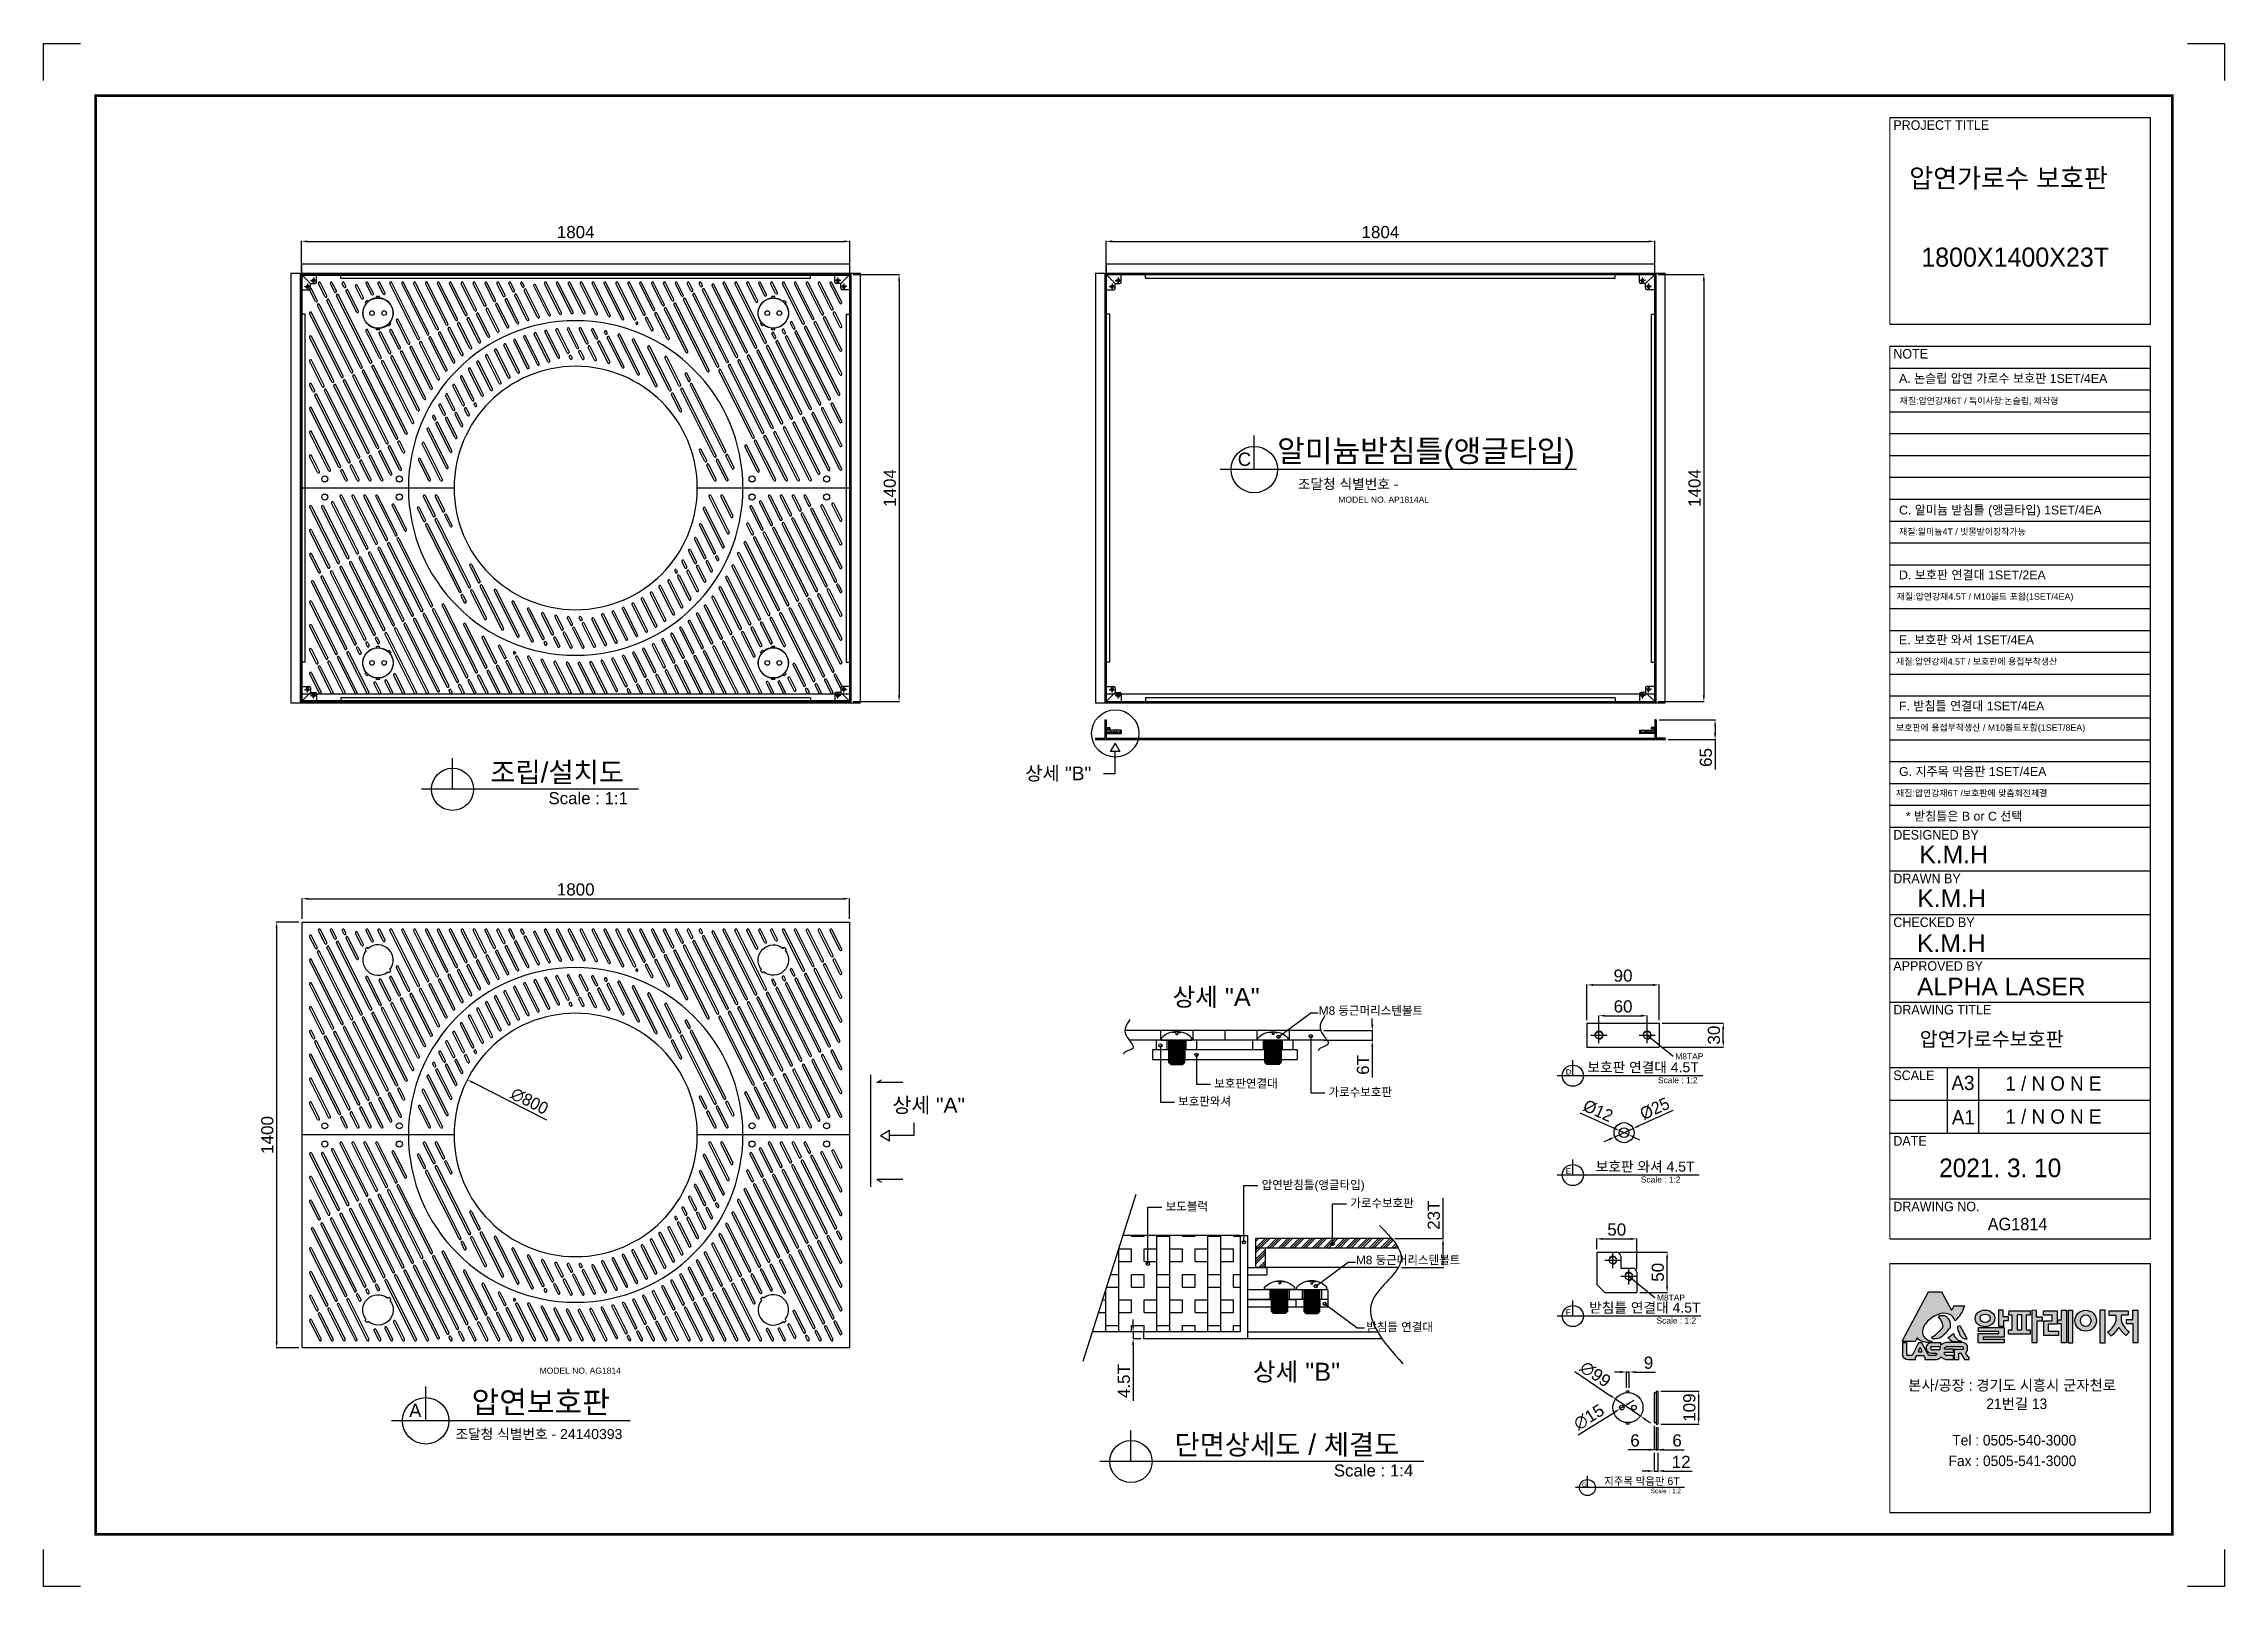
# Model space of a CAD drawing. Header units: millimetres. Extents: x 28890 to 36061, y -49849 to -44778.
import ezdxf
from ezdxf.enums import TextEntityAlignment as Align

# ---------------------------------------------------------------- set-up
doc = ezdxf.new("R2010")
doc.units = ezdxf.units.MM
doc.layers.add('LAYOUT', color=7, linetype='Continuous')
doc.layers.add('TEXT', color=7, linetype='Continuous')
doc.styles.add('H', font='')
doc.styles.get("Standard").update_dxf_attribs({"font": 'arial.ttf'})
doc.styles.get('H').set_extended_font_data('Dotum')
doc.dimstyles.new('ISO-25', dxfattribs={"dimtxt": 40, "dimasz": 20, "dimexe": 1.25, "dimexo": 10, "dimgap": 10, "dimtad": 1, "dimdec": 0, "dimtxsty": 'Standard', "dimcen": 2.5, "dimclrd": 3, "dimclre": 3, "dimclrt": 3, "dimadec": 0, "dimazin": 0, "dimtfac": 1, "dimtdec": 0, "dimtmove": 0, "dimatfit": 3, "dimfxl": 1, "dimarcsym": 0})

msp = doc.modelspace()

# ---------------------------------------------------------------- texts
at = {"style": 'H'}
for s, height, p in [('PROJECT TITLE', 31.445, (34972.7, -45061.3)), ('압연가로수 보호판', 62.89, (35024.7, -45251.2)), ('1800X1400X23T', 62.89, (35064.6, -45511.2)), ('NOTE', 31.44, (34972.7, -45813.1)), ('DESIGNED BY', 31.445, (34972.7, -47394.3)), ('DRAWN BY', 31.44, (34972.7, -47538.1)), ('CHECKED BY', 31.44, (34972.7, -47681.8)), ('APPROVED BY', 31.445, (34972.7, -47825.6)), ('DRAWING TITLE', 31.445, (34972.7, -47969.3)), ('압연가로수보호판', 47.17, (35059.6, -48073.7)), ('SCALE', 31.44, (34972.7, -48185)), ('A3', 47.17, (35164, -48217.7)), ('1 / N O N E', 47.167, (35341.4, -48219.7)), ('A1', 47.17, (35165.2, -48331)), ('1 / N O N E', 47.167, (35341.4, -48328.5)), ('DATE', 31.44, (34972.7, -48400.6)), ('2021. 3. 10', 61.318, (35123.5, -48504.2)), ('DRAWING NO.', 31.445, (34972.7, -48616.2)), ('AG1814', 40.88, (35283.2, -48678.8)), ('본사/공장 : 경기도 시흥시 군자천로', 34.589, (35021.7, -49205.6)), ('21번길 13', 34.59, (35278.6, -49266.4)), ('Tel : 0505-540-3000', 34.589, (35166.7, -49386.2)), ('Fax : 0505-541-3000', 34.589, (35154.4, -49453.9))]:
    msp.add_text(s, height=height, dxfattribs=at).set_placement(p)
for s, height, p in [('A. 논슬립 압연 가로수 보호판 1SET/4EA', 29.04, (34991.4, -45893)), ('재질:압연강재6T / 특이사항:논슬립, 제작형', 20.909, (34993.7, -45962.6)), ('C', 43.6, (32816.8, -46165.9)), ('조달청 식별번호 - ', 33, (33014.5, -46242.1)), ('MODEL NO. AP1814AL', 20, (33147.7, -46286.9)), ('C. 알미늄 받침틀 (앵글타입) 1SET/4EA', 29.04, (34991.4, -46325.6)), ('재질:알미늄4T / 빗물받이장착가능', 20.909, (34991.5, -46392.6)), ('D. 보호판 연결대 1SET/2EA', 29.04, (34991.4, -46539)), (' 재질:압연강재4.5T / M10볼트 포함(1SET/4EA)', 20.909, (34975.9, -46606)), ('E. 보호판 와셔 1SET/4EA', 29.04, (34991.4, -46752.4)), ('재질:압연강재4.5T / 보호판에 용접부착생산', 20.909, (34981.8, -46819.3)), ('F. 받침틀 연결대 1SET/4EA', 29.04, (34991.4, -46969.7)), ('  보호판에 용접부착생산 / M10볼트포함(1SET/8EA)', 20.909, (34965.4, -47036.7)), ('G. 지주목 막음판 1SET/4EA', 29.04, (34991.4, -47185.3)), ('  재질:압연강재6T /보호판에 맞춤회전체결', 20.909, (34965.4, -47252.3)), ('  * 받침틀은 B or C 선택', 29.04, (34991.4, -47332)), ('K.M.H', 58.08, (35058.3, -47472)), ('K.M.H', 58.08, (35051.7, -47616.3)), ('K.M.H', 58.08, (35050.6, -47763.9)), ('ALPHA LASER', 58.08, (35050.6, -47906.6)), ('M8 둥근머리스텐볼트', 27.72, (33083.3, -47970.5)), ('M8TAP', 19.8, (34255.8, -48117.1)), ('보호판연결대', 27.72, (32739.5, -48210)), ('D', 18.5, (33895.6, -48167.3)), ('보호판와셔', 27.72, (32620.8, -48268.7)), ('가로수보호판', 27.72, (33115.3, -48238.2)), ('E', 18.5, (33895.6, -48493.9)), ('압연받침틀(앵글타입)', 27.72, (32895.2, -48543.4)), ('보도블럭', 27.72, (32579.7, -48614.1)), ('가로수보호판', 27.72, (33187.1, -48603.1)), ('M8 둥근머리스텐볼트', 27.72, (33205.7, -48790.4)), ('받침틀 연결대', 27.72, (33239.3, -49010.6)), ('F', 18.5, (33895.6, -48957.4)), ('MODEL NO. AG1814', 20, (30520.9, -49150.2)), ('A', 43.6, (30091.7, -49292.8)), ('조달청 식별번호 - 24140393', 33, (30244.4, -49365.2))]:
    msp.add_text(s, height=height).set_placement(p)
at = {"color": 4}
for s, height, p in [('상세 "B"', 45, (32118.2, -47199.3)), ('상세 "A"', 59.4, (32602.5, -47941.4)), ('상세 "A"', 49.5, (31681.2, -48291.9)), ('상세 "B"', 59.4, (32866.8, -49173.6))]:
    msp.add_text(s, height=height, dxfattribs=at).set_placement(p)
at = {"layer": 'TEXT'}
for s, height, p in [('알미늄받침틀(앵글타입)', 72.6, (33435.5, -46153.1)), ('조립/설치도', 66, (30578.5, -47206.3)), ('보호판 연결대 4.5T', 33, (34149.9, -48159.3)), ('보호판 와셔 4.5T', 33, (34156.6, -48485.9)), ('받침틀 연결대 4.5T', 33, (34155.7, -48949.4)), ('압연보호판', 72.6, (30524.6, -49280)), ('단면상세도 / 체결도', 66, (32978.6, -49416.2))]:
    msp.add_text(s, height=height, dxfattribs=at).set_placement(p, align=Align.CENTER)
for s, height, p in [('Scale : 1:1', 39.6, (30550.1, -47278.1)), ('Scale : 1:2', 19.8, (34198.6, -48195.2)), ('Scale : 1:2', 19.8, (34142.4, -48521.8)), ('Scale : 1:2', 19.8, (34193.8, -48985.4)), ('Scale : 1:4', 39.6, (33132.8, -49488.1))]:
    msp.add_text(s, height=height, dxfattribs=at).set_placement(p)

# ---------------------------------------------------------------- blocks, each defined once
blk = doc.blocks.new('*D14')
at = {"color": 3, "lineweight": -2, "transparency": 16777216}
for p, q in [((33965.2, -47987.6), (33965.2, -47871)), ((33985.2, -47872.2), (34182.8, -47872.2)), ((34202.8, -47987.6), (34202.8, -47871))]:
    blk.add_line(p, q, dxfattribs=at)
at = {"color": 3, "transparency": 16777216}
for points in [[(33985.2, -47868.9), (33985.2, -47875.6), (33965.2, -47872.2)], [(34182.8, -47868.9), (34182.8, -47875.6), (34202.8, -47872.2)]]:
    blk.add_solid(points, dxfattribs=at)
at = {"layer": 'Defpoints', "color": 0, "transparency": 16777216}
for p in [(34202.8, -47872.2), (33965.2, -47997.6), (34202.8, -47997.6)]:
    blk.add_point(p, dxfattribs=at)
at = {"color": 3, "transparency": 16777216, "insert": (34084, -47841.8), "char_height": 40, "attachment_point": 5}
blk.add_mtext('90', dxfattribs=at)
blk = doc.blocks.new('*D15')
at = {"color": 3, "lineweight": -2, "transparency": 16777216}
for p, q in [((34212.8, -47997.6), (34414.7, -47997.6)), ((34413.5, -48056.8), (34413.5, -48017.6)), ((34212.8, -48076.8), (34414.7, -48076.8))]:
    blk.add_line(p, q, dxfattribs=at)
at = {"color": 3, "transparency": 16777216}
for points in [[(34410.1, -48017.6), (34416.8, -48017.6), (34413.5, -47997.6)], [(34410.1, -48056.8), (34416.8, -48056.8), (34413.5, -48076.8)]]:
    blk.add_solid(points, dxfattribs=at)
at = {"layer": 'Defpoints', "color": 0, "transparency": 16777216}
for p in [(34202.8, -47997.6), (34413.5, -47997.6), (34202.8, -48076.8)]:
    blk.add_point(p, dxfattribs=at)
at = {"color": 3, "transparency": 16777216, "insert": (34383, -48037.2), "char_height": 40, "attachment_point": 5, "rotation": 90}
blk.add_mtext('30', dxfattribs=at)
blk = doc.blocks.new('*D16')
at = {"color": 3, "lineweight": -2, "transparency": 16777216}
for p, q in [((34247.5, -48284.9), (34135.4, -48335.9)), ((34038.9, -48379.9), (34020.7, -48388.2)), ((34057.1, -48371.6), (34117.2, -48344.2))]:
    blk.add_line(p, q, dxfattribs=at)
at = {"color": 3, "transparency": 16777216}
for points in [[(34134, -48332.9), (34136.8, -48339), (34117.2, -48344.2)], [(34037.6, -48376.8), (34040.3, -48382.9), (34057.1, -48371.6)]]:
    blk.add_solid(points, dxfattribs=at)
at = {"layer": 'Defpoints', "color": 0, "transparency": 16777216}
for p in [(34057.1, -48371.6), (34117.2, -48344.2)]:
    blk.add_point(p, dxfattribs=at)
at = {"color": 3, "transparency": 16777216, "insert": (34188.1, -48279), "char_height": 40, "attachment_point": 5, "rotation": 24.48394}
blk.add_mtext('{\\fMS PGothic|b0|i0|c129|p34;%%C25}', dxfattribs=at)
blk = doc.blocks.new('*D17')
at = {"color": 3, "lineweight": -2, "transparency": 16777216}
for p, q in [((33942.3, -48292.4), (34054.5, -48343.1)), ((34101.6, -48364.4), (34072.7, -48351.4)), ((34119.8, -48372.7), (34138, -48380.9))]:
    blk.add_line(p, q, dxfattribs=at)
at = {"color": 3, "transparency": 16777216}
for points in [[(34055.9, -48340.1), (34053.1, -48346.2), (34072.7, -48351.4)], [(34121.2, -48369.6), (34118.5, -48375.7), (34101.6, -48364.4)]]:
    blk.add_solid(points, dxfattribs=at)
at = {"layer": 'Defpoints', "color": 0, "transparency": 16777216}
for p in [(34072.7, -48351.4), (34101.6, -48364.4)]:
    blk.add_point(p, dxfattribs=at)
at = {"color": 3, "transparency": 16777216, "insert": (34001.7, -48286.3), "char_height": 40, "attachment_point": 5, "rotation": 335.6577}
blk.add_mtext('{\\fMS PGothic|b0|i0|c129|p34;%%C12}', dxfattribs=at)
blk = doc.blocks.new('*D18')
at = {"color": 3, "lineweight": -2, "transparency": 16777216}
for p, q in [((34004.8, -48027.2), (34004.8, -47972.2)), ((34024.8, -47973.5), (34143.2, -47973.5)), ((34163.2, -48027.2), (34163.2, -47972.2))]:
    blk.add_line(p, q, dxfattribs=at)
at = {"color": 3, "transparency": 16777216}
for points in [[(34024.8, -47970.1), (34024.8, -47976.8), (34004.8, -47973.5)], [(34143.2, -47970.1), (34143.2, -47976.8), (34163.2, -47973.5)]]:
    blk.add_solid(points, dxfattribs=at)
at = {"layer": 'Defpoints', "color": 0, "transparency": 16777216}
for p in [(34163.2, -47973.5), (34004.8, -48037.2), (34163.2, -48037.2)]:
    blk.add_point(p, dxfattribs=at)
at = {"color": 3, "transparency": 16777216, "insert": (34084, -47943), "char_height": 40, "attachment_point": 5}
blk.add_mtext('60', dxfattribs=at)
blk = doc.blocks.new('A$C36924EFD')
for p, q in [((0, 45), (0, -45)), ((0, 45), (6, 45)), ((6, -45), (6, 45)), ((0, -45), (6, -45))]:
    blk.add_line(p, q)
blk = doc.blocks.new('*D19')
at = {"color": 3, "lineweight": -2, "transparency": 16777216}
for p, q in [((33099.5, -48022.5), (33260.5, -48022.5)), ((33259.2, -48002.5), (33259.2, -47982.5)), ((33259.2, -48022.5), (33259.2, -48054.2)), ((33099.5, -48054.2), (33260.5, -48054.2)), ((33259.2, -48074.2), (33259.2, -48176.2))]:
    blk.add_line(p, q, dxfattribs=at)
at = {"color": 3, "transparency": 16777216}
for points in [[(33255.9, -48002.5), (33262.6, -48002.5), (33259.2, -48022.5)], [(33255.9, -48074.2), (33262.6, -48074.2), (33259.2, -48054.2)]]:
    blk.add_solid(points, dxfattribs=at)
at = {"layer": 'Defpoints', "color": 0, "transparency": 16777216}
for p in [(33089.5, -48022.5), (33089.5, -48054.2), (33259.2, -48054.2)]:
    blk.add_point(p, dxfattribs=at)
at = {"color": 3, "transparency": 16777216, "insert": (33228.8, -48135.2), "char_height": 40, "attachment_point": 5, "rotation": 90}
blk.add_mtext('6T', dxfattribs=at)
blk = doc.blocks.new('A$C5731754A')
at = {"color": 1}
for p, q in [((-37.5, 0), (-37.5, 5.7)), ((-37.5, 0), (37.5, 0)), ((-20, 0), (-20, -55)), ((-20, 0), (20, 0)), ((-11.2, 19.7), (-11.2, 20.5)), ((-1.9, 19.7), (-11.2, 19.7)), ((-1.9, 19.7), (-1.9, 14.1)), ((-1.9, 14.1), (1.9, 14.1)), ((1.9, 19.7), (1.9, 14.1)), ((1.9, 19.7), (11.2, 19.7)), ((11.2, 19.7), (11.2, 20.5)), ((20, -55), (20, 0)), ((37.5, 0), (37.5, 5.7)), ((-20, -2.5), (20, -2.5)), ((-20, -5), (20, -5)), ((-20, -7.5), (20, -7.5)), ((-20, -7.5), (20, -7.5)), ((-20, -10), (20, -10)), ((-20, -12.5), (20, -12.5)), ((-20, -12.5), (20, -12.5)), ((-20, -15), (20, -15)), ((-20, -17.5), (20, -17.5)), ((-20, -17.5), (20, -17.5)), ((-20, -20), (20, -20)), ((-20, -22.5), (20, -22.5)), ((-20, -22.5), (20, -22.5)), ((-20, -25), (20, -25)), ((-20, -27.5), (20, -27.5)), ((-20, -27.5), (20, -27.5)), ((-20, -30), (20, -30)), ((-20, -32.5), (20, -32.5)), ((-20, -35), (20, -35)), ((-20, -37.5), (20, -37.5)), ((-20, -40), (20, -40)), ((-20, -42.5), (20, -42.5)), ((-20, -45), (20, -45)), ((-20, -47.5), (20, -47.5)), ((-20, -50), (20, -50)), ((-20, -52.5), (20, -52.5)), ((-15, -60), (-20, -55)), ((-20, -55), (20, -55)), ((-17.5, -57.5), (17.5, -57.5)), ((-15, -60), (15, -60)), ((20, -55), (15, -60))]:
    blk.add_line(p, q, dxfattribs=at)
blk.add_arc((0, -30.4), 52, 43.8928, 136.1072, dxfattribs=at)
blk = doc.blocks.new('A$C600E4CCD')
for p, q in [((0, 6), (0, 0)), ((50, 6), (0, 6)), ((50, 0), (0, 0)), ((50, 6), (50, 0))]:
    blk.add_line(p, q)
at = {"color": 2}
for p, q in [((14, 6), (14, 0)), ((26, 6), (26, 0)), ((34, 6), (34, 0)), ((46, 6), (46, 0))]:
    blk.add_line(p, q, dxfattribs=at)
blk = doc.blocks.new('A$C723E4715')
blk.add_blockref('A$C5731754A', (0, 48))
blk = doc.blocks.new('*D20')
at = {"color": 3, "lineweight": -2, "transparency": 16777216}
for p, q in [((33997.2, -48740.9), (33997.2, -48705.8)), ((34017.2, -48707.1), (34109.2, -48707.1)), ((34129.2, -48806.9), (34129.2, -48705.8))]:
    blk.add_line(p, q, dxfattribs=at)
at = {"color": 3, "transparency": 16777216}
for points in [[(34017.2, -48703.7), (34017.2, -48710.4), (33997.2, -48707.1)], [(34109.2, -48703.7), (34109.2, -48710.4), (34129.2, -48707.1)]]:
    blk.add_solid(points, dxfattribs=at)
at = {"layer": 'Defpoints', "color": 0, "transparency": 16777216}
for p in [(33997.2, -48750.9), (34129.2, -48707.1), (34129.2, -48816.9)]:
    blk.add_point(p, dxfattribs=at)
at = {"color": 3, "transparency": 16777216, "insert": (34063.2, -48676.6), "char_height": 40, "attachment_point": 5}
blk.add_mtext('50', dxfattribs=at)
blk = doc.blocks.new('*D21')
at = {"color": 3, "lineweight": -2, "transparency": 16777216}
for p, q in [((34073.2, -48750.9), (34230.1, -48750.9)), ((34228.9, -48862.9), (34228.9, -48770.9)), ((34139.2, -48882.9), (34230.1, -48882.9))]:
    blk.add_line(p, q, dxfattribs=at)
at = {"color": 3, "transparency": 16777216}
for points in [[(34225.5, -48770.9), (34232.2, -48770.9), (34228.9, -48750.9)], [(34225.5, -48862.9), (34232.2, -48862.9), (34228.9, -48882.9)]]:
    blk.add_solid(points, dxfattribs=at)
at = {"layer": 'Defpoints', "color": 0, "transparency": 16777216}
for p in [(34063.2, -48750.9), (34228.9, -48750.9), (34129.2, -48882.9)]:
    blk.add_point(p, dxfattribs=at)
at = {"color": 3, "transparency": 16777216, "insert": (34198.4, -48816.9), "char_height": 40, "attachment_point": 5, "rotation": 90}
blk.add_mtext('50', dxfattribs=at)
blk = doc.blocks.new('*D22')
at = {"color": 3, "lineweight": -2, "transparency": 16777216}
for p, q in [((32472.6, -48992.2), (32472.6, -48972.2)), ((32498.3, -49012.2), (32471.3, -49012.2)), ((32498.3, -49035.9), (32471.3, -49035.9)), ((32472.6, -49012.2), (32472.6, -49035.9)), ((32472.6, -49055.9), (32472.6, -49239.5))]:
    blk.add_line(p, q, dxfattribs=at)
at = {"color": 3, "transparency": 16777216}
for points in [[(32469.2, -48992.2), (32475.9, -48992.2), (32472.6, -49012.2)], [(32469.2, -49055.9), (32475.9, -49055.9), (32472.6, -49035.9)]]:
    blk.add_solid(points, dxfattribs=at)
at = {"layer": 'Defpoints', "color": 0, "transparency": 16777216}
for p in [(32472.6, -49012.2), (32508.3, -49012.2), (32508.3, -49035.9)]:
    blk.add_point(p, dxfattribs=at)
at = {"color": 3, "transparency": 16777216, "insert": (32442.2, -49174.5), "char_height": 40, "attachment_point": 5, "rotation": 90}
blk.add_mtext('4.5T', dxfattribs=at)
blk = doc.blocks.new('*D23')
at = {"color": 3, "lineweight": -2, "transparency": 16777216}
for p, q in [((33492, -48705.9), (33492, -48572.4)), ((33333.3, -48705.9), (33493.2, -48705.9)), ((33492, -48781), (33492, -48725.9)), ((33354.8, -48801), (33493.2, -48801))]:
    blk.add_line(p, q, dxfattribs=at)
at = {"color": 3, "transparency": 16777216}
for points in [[(33488.6, -48725.9), (33495.3, -48725.9), (33492, -48705.9)], [(33488.6, -48781), (33495.3, -48781), (33492, -48801)]]:
    blk.add_solid(points, dxfattribs=at)
at = {"layer": 'Defpoints', "color": 0, "transparency": 16777216}
for p in [(33323.3, -48705.9), (33492, -48705.9), (33344.8, -48801)]:
    blk.add_point(p, dxfattribs=at)
at = {"color": 3, "transparency": 16777216, "insert": (33461.5, -48629.2), "char_height": 40, "attachment_point": 5, "rotation": 90}
blk.add_mtext('23T', dxfattribs=at)
blk = doc.blocks.new('*D24')
at = {"color": 3, "lineweight": -2, "transparency": 16777216}
for p, q in [((32383.9, -45526.7), (32383.9, -45426.7)), ((32403.9, -45428), (34167.9, -45428)), ((34187.9, -45526.7), (34187.9, -45426.7))]:
    blk.add_line(p, q, dxfattribs=at)
at = {"color": 3, "transparency": 16777216}
for points in [[(32403.9, -45424.6), (32403.9, -45431.3), (32383.9, -45428)], [(34167.9, -45424.6), (34167.9, -45431.3), (34187.9, -45428)]]:
    blk.add_solid(points, dxfattribs=at)
at = {"layer": 'Defpoints', "color": 0, "transparency": 16777216}
for p in [(34187.9, -45428), (32383.9, -45536.7), (34187.9, -45536.7)]:
    blk.add_point(p, dxfattribs=at)
at = {"color": 3, "transparency": 16777216, "insert": (33285.9, -45397.6), "char_height": 40, "attachment_point": 5}
blk.add_mtext('1804', dxfattribs=at)
blk = doc.blocks.new('*D25')
at = {"color": 3, "lineweight": -2, "transparency": 16777216}
for p, q in [((34197.9, -45536.7), (34350.8, -45536.7)), ((34349.6, -45556.7), (34349.6, -46920.7)), ((34197.9, -46940.7), (34350.8, -46940.7))]:
    blk.add_line(p, q, dxfattribs=at)
at = {"color": 3, "transparency": 16777216}
for points in [[(34346.2, -45556.7), (34352.9, -45556.7), (34349.6, -45536.7)], [(34346.2, -46920.7), (34352.9, -46920.7), (34349.6, -46940.7)]]:
    blk.add_solid(points, dxfattribs=at)
at = {"layer": 'Defpoints', "color": 0, "transparency": 16777216}
for p in [(34187.9, -45536.7), (34187.9, -46940.7), (34349.6, -46940.7)]:
    blk.add_point(p, dxfattribs=at)
at = {"color": 3, "transparency": 16777216, "insert": (34319.1, -46238.7), "char_height": 40, "attachment_point": 5, "rotation": 90}
blk.add_mtext('1404', dxfattribs=at)
blk = doc.blocks.new('A$C2E731E15')
at = {"color": 1}
for p, q in [((-10, 0), (10, 0)), ((0, -10), (0, 10))]:
    blk.add_line(p, q, dxfattribs=at)
blk.add_circle((0, 0), 4.5)
at = {"color": 4}
blk.add_arc((0, 0), 5, 270, 180, dxfattribs=at)
blk = doc.blocks.new('*D5')
at = {"color": 3, "lineweight": -2, "transparency": 16777216}
for p, q in [((16880.3, -24788.6), (16997.3, -24868.4)), ((17095.6, -24935.4), (17013.8, -24879.6)), ((17112.1, -24946.7), (17128.6, -24958))]:
    blk.add_line(p, q, dxfattribs=at)
at = {"color": 3, "transparency": 16777216}
for points in [[(16999.2, -24865.6), (16995.4, -24871.1), (17013.8, -24879.6)], [(17114, -24944), (17110.2, -24949.5), (17095.6, -24935.4)]]:
    blk.add_solid(points, dxfattribs=at)
at = {"layer": 'Defpoints', "color": 0, "transparency": 16777216}
for p in [(17013.8, -24879.6), (17095.6, -24935.4)]:
    blk.add_point(p, dxfattribs=at)
at = {"color": 3, "transparency": 16777216, "insert": (16947.7, -24797.7), "char_height": 40, "attachment_point": 5, "rotation": 325.69711}
blk.add_mtext('∅99', dxfattribs=at)
blk = doc.blocks.new('*D6')
at = {"color": 3, "lineweight": -2, "transparency": 16777216}
for p, q in [((17058.1, -24893.1), (17075.1, -24882.5)), ((16890.7, -24996.7), (17011.3, -24922)), ((17041.1, -24903.6), (17028.3, -24911.5))]:
    blk.add_line(p, q, dxfattribs=at)
at = {"color": 3, "transparency": 16777216}
for points in [[(17009.6, -24919.2), (17013.1, -24924.8), (17028.3, -24911.5)], [(17056.3, -24890.2), (17059.8, -24895.9), (17041.1, -24903.6)]]:
    blk.add_solid(points, dxfattribs=at)
at = {"layer": 'Defpoints', "color": 0, "transparency": 16777216}
for p in [(17028.3, -24911.5), (17041.1, -24903.6)]:
    blk.add_point(p, dxfattribs=at)
at = {"color": 3, "transparency": 16777216, "insert": (16926.5, -24938.8), "char_height": 40, "attachment_point": 5, "rotation": 31.77251}
blk.add_mtext('∅15', dxfattribs=at)
blk = doc.blocks.new('*D7')
at = {"color": 3, "lineweight": -2, "transparency": 16777216}
for p, q in [((17030.2, -24790.5), (17010.2, -24790.5)), ((17050.2, -24843), (17050.2, -24789.2)), ((17050.2, -24790.5), (17059.2, -24790.5)), ((17059.2, -24843), (17059.2, -24789.2)), ((17079.2, -24790.5), (17145.5, -24790.5))]:
    blk.add_line(p, q, dxfattribs=at)
at = {"color": 3, "transparency": 16777216}
for points in [[(17030.2, -24787.2), (17030.2, -24793.8), (17050.2, -24790.5)], [(17079.2, -24787.2), (17079.2, -24793.8), (17059.2, -24790.5)]]:
    blk.add_solid(points, dxfattribs=at)
at = {"layer": 'Defpoints', "color": 0, "transparency": 16777216}
for p in [(17059.2, -24790.5), (17050.2, -24853), (17059.2, -24853)]:
    blk.add_point(p, dxfattribs=at)
at = {"color": 3, "transparency": 16777216, "insert": (17122.4, -24760.1), "char_height": 40, "attachment_point": 5}
blk.add_mtext('9', dxfattribs=at)
blk = doc.blocks.new('*D8')
at = {"color": 3, "lineweight": -2, "transparency": 16777216}
for p, q in [((17163.1, -24853), (17288.5, -24853)), ((17287.2, -24873), (17287.2, -24942)), ((17163.1, -24962), (17288.5, -24962))]:
    blk.add_line(p, q, dxfattribs=at)
at = {"color": 3, "transparency": 16777216}
for points in [[(17283.9, -24873), (17290.5, -24873), (17287.2, -24853)], [(17283.9, -24942), (17290.5, -24942), (17287.2, -24962)]]:
    blk.add_solid(points, dxfattribs=at)
at = {"layer": 'Defpoints', "color": 0, "transparency": 16777216}
for p in [(17153.1, -24853), (17153.1, -24962), (17287.2, -24962)]:
    blk.add_point(p, dxfattribs=at)
at = {"color": 3, "transparency": 16777216, "insert": (17256.8, -24907.5), "char_height": 40, "attachment_point": 5, "rotation": 90}
blk.add_mtext('109', dxfattribs=at)
blk = doc.blocks.new('*D9')
at = {"color": 3, "lineweight": -2, "transparency": 16777216}
for p, q in [((17147.1, -24972), (17147.1, -25047.3)), ((17153.1, -24972), (17153.1, -25047.3)), ((17127.1, -25046), (17107.1, -25046)), ((17147.1, -25046), (17153.1, -25046)), ((17173.1, -25046), (17239.5, -25046))]:
    blk.add_line(p, q, dxfattribs=at)
at = {"color": 3, "transparency": 16777216}
for points in [[(17127.1, -25042.7), (17127.1, -25049.3), (17147.1, -25046)], [(17173.1, -25042.7), (17173.1, -25049.3), (17153.1, -25046)]]:
    blk.add_solid(points, dxfattribs=at)
at = {"layer": 'Defpoints', "color": 0, "transparency": 16777216}
for p in [(17147.1, -24962), (17153.1, -24962), (17153.1, -25046)]:
    blk.add_point(p, dxfattribs=at)
at = {"color": 3, "transparency": 16777216, "insert": (17216.3, -25015.6), "char_height": 40, "attachment_point": 5}
blk.add_mtext('6', dxfattribs=at)
blk = doc.blocks.new('*D10')
at = {"color": 3, "lineweight": -2, "transparency": 16777216}
for p, q in [((17141.1, -24967), (17141.1, -25047.3)), ((17147.1, -24972), (17147.1, -25047.3)), ((17121.1, -25046), (17054.7, -25046)), ((17147.1, -25046), (17141.1, -25046)), ((17167.1, -25046), (17187.1, -25046))]:
    blk.add_line(p, q, dxfattribs=at)
at = {"color": 3, "transparency": 16777216}
for points in [[(17121.1, -25042.7), (17121.1, -25049.3), (17141.1, -25046)], [(17167.1, -25042.7), (17167.1, -25049.3), (17147.1, -25046)]]:
    blk.add_solid(points, dxfattribs=at)
at = {"layer": 'Defpoints', "color": 0, "transparency": 16777216}
for p in [(17141.1, -24957), (17147.1, -24962), (17141.1, -25046)]:
    blk.add_point(p, dxfattribs=at)
at = {"color": 3, "transparency": 16777216, "insert": (17077.9, -25015.6), "char_height": 40, "attachment_point": 5}
blk.add_mtext('6', dxfattribs=at)
blk = doc.blocks.new('*D11')
at = {"color": 3, "lineweight": -2, "transparency": 16777216}
for p, q in [((17141.1, -25056), (17141.1, -25117.3)), ((17153.1, -25056), (17153.1, -25117.3)), ((17121.1, -25116), (17101.1, -25116)), ((17141.1, -25116), (17153.1, -25116)), ((17173.1, -25116), (17266.2, -25116))]:
    blk.add_line(p, q, dxfattribs=at)
at = {"color": 3, "transparency": 16777216}
for points in [[(17121.1, -25112.7), (17121.1, -25119.3), (17141.1, -25116)], [(17173.1, -25112.7), (17173.1, -25119.3), (17153.1, -25116)]]:
    blk.add_solid(points, dxfattribs=at)
at = {"layer": 'Defpoints', "color": 0, "transparency": 16777216}
for p in [(17141.1, -25046), (17153.1, -25046), (17153.1, -25116)]:
    blk.add_point(p, dxfattribs=at)
at = {"color": 3, "transparency": 16777216, "insert": (17229.7, -25085.9), "char_height": 40, "attachment_point": 5}
blk.add_mtext('12', dxfattribs=at)
blk = doc.blocks.new('*D36')
at = {"color": 3, "lineweight": -2}
for p, q in [((34202.4, -47001.1), (34387.9, -47001.1)), ((34386.7, -47021.1), (34386.7, -47045.6)), ((34232.4, -47065.6), (34387.9, -47065.6)), ((34386.7, -47065.6), (34386.7, -47163.5))]:
    blk.add_line(p, q, dxfattribs=at)
at = {"color": 3}
for points in [[(34390, -47021.1), (34383.3, -47021.1), (34386.7, -47001.1)], [(34383.3, -47045.6), (34390, -47045.6), (34386.7, -47065.6)]]:
    blk.add_solid(points, dxfattribs=at)
at = {"layer": 'Defpoints', "color": 0}
for p in [(34192.4, -47001.1), (34222.4, -47065.6), (34386.7, -47065.6)]:
    blk.add_point(p, dxfattribs=at)
at = {"color": 3, "insert": (34356.3, -47124.6), "char_height": 40, "attachment_point": 5, "rotation": 90}
blk.add_mtext('65', dxfattribs=at)
blk = doc.blocks.new('A$C25B221E0')
at = {"color": 1}
for p, q in [((-26.4, 0), (26.4, 0)), ((0, -26.4), (0, 26.4))]:
    blk.add_line(p, q, dxfattribs=at)
blk.add_line((0, 0), (85.3, -69.6))
blk.add_circle((0, 0), 11.9)
at = {"color": 4}
blk.add_arc((0, 0), 13.2, 270, 180, dxfattribs=at)
blk.add_text('M8TAP', height=19.8).set_placement((92.6, -79.9))
blk = doc.blocks.new('*D29')
at = {"color": 3, "lineweight": -2, "transparency": 16777216}
for p, q in [((29737.5, -45526.7), (29737.5, -45426.7)), ((29757.5, -45428), (31521.5, -45428)), ((31541.5, -45526.7), (31541.5, -45426.7))]:
    blk.add_line(p, q, dxfattribs=at)
at = {"color": 3, "transparency": 16777216}
for points in [[(29757.5, -45424.6), (29757.5, -45431.3), (29737.5, -45428)], [(31521.5, -45424.6), (31521.5, -45431.3), (31541.5, -45428)]]:
    blk.add_solid(points, dxfattribs=at)
at = {"layer": 'Defpoints', "color": 0, "transparency": 16777216}
for p in [(31541.5, -45428), (29737.5, -45536.7), (31541.5, -45536.7)]:
    blk.add_point(p, dxfattribs=at)
at = {"color": 3, "transparency": 16777216, "insert": (30639.5, -45397.6), "char_height": 40, "attachment_point": 5}
blk.add_mtext('1804', dxfattribs=at)
blk = doc.blocks.new('*D30')
at = {"color": 3, "lineweight": -2, "transparency": 16777216}
for p, q in [((31551.5, -45536.7), (31704.4, -45536.7)), ((31703.1, -45556.7), (31703.1, -46920.7)), ((31551.5, -46940.7), (31704.4, -46940.7))]:
    blk.add_line(p, q, dxfattribs=at)
at = {"color": 3, "transparency": 16777216}
for points in [[(31699.8, -45556.7), (31706.4, -45556.7), (31703.1, -45536.7)], [(31699.8, -46920.7), (31706.4, -46920.7), (31703.1, -46940.7)]]:
    blk.add_solid(points, dxfattribs=at)
at = {"layer": 'Defpoints', "color": 0, "transparency": 16777216}
for p in [(31541.5, -45536.7), (31541.5, -46940.7), (31703.1, -46940.7)]:
    blk.add_point(p, dxfattribs=at)
at = {"color": 3, "transparency": 16777216, "insert": (31672.7, -46238.7), "char_height": 40, "attachment_point": 5, "rotation": 90}
blk.add_mtext('1404', dxfattribs=at)
blk = doc.blocks.new('*D33')
at = {"color": 3, "lineweight": -2, "transparency": 16777216}
for p, q in [((29739.5, -47655.4), (29739.5, -47587.6)), ((29759.5, -47588.9), (31519.5, -47588.9)), ((31539.5, -47655.4), (31539.5, -47587.6))]:
    blk.add_line(p, q, dxfattribs=at)
at = {"color": 3, "transparency": 16777216}
for points in [[(29759.5, -47585.6), (29759.5, -47592.2), (29739.5, -47588.9)], [(31519.5, -47585.6), (31519.5, -47592.2), (31539.5, -47588.9)]]:
    blk.add_solid(points, dxfattribs=at)
at = {"layer": 'Defpoints', "color": 0, "transparency": 16777216}
for p in [(31539.5, -47588.9), (29739.5, -47665.4), (31539.5, -47665.4)]:
    blk.add_point(p, dxfattribs=at)
at = {"color": 3, "transparency": 16777216, "insert": (30639.5, -47558.5), "char_height": 40, "attachment_point": 5}
blk.add_mtext('1800', dxfattribs=at)
blk = doc.blocks.new('*D34')
at = {"color": 3, "lineweight": -2, "transparency": 16777216}
for p, q in [((29729.5, -47665.4), (29654.7, -47665.4)), ((29655.9, -47685.4), (29655.9, -49045.4)), ((29729.5, -49065.4), (29654.7, -49065.4))]:
    blk.add_line(p, q, dxfattribs=at)
at = {"color": 3, "transparency": 16777216}
for points in [[(29652.6, -47685.4), (29659.2, -47685.4), (29655.9, -47665.4)], [(29652.6, -49045.4), (29659.2, -49045.4), (29655.9, -49065.4)]]:
    blk.add_solid(points, dxfattribs=at)
at = {"layer": 'Defpoints', "color": 0, "transparency": 16777216}
for p in [(29739.5, -47665.4), (29655.9, -49065.4), (29739.5, -49065.4)]:
    blk.add_point(p, dxfattribs=at)
at = {"color": 3, "transparency": 16777216, "insert": (29625.5, -48365.4), "char_height": 40, "attachment_point": 5, "rotation": 90}
blk.add_mtext('1400', dxfattribs=at)
blk = doc.blocks.new('*D35')
at = {"color": 3, "lineweight": -2, "transparency": 16777216}
blk.add_line((30545, -48317.2), (30300.9, -48192.9), dxfattribs=at)
at = {"color": 3, "transparency": 16777216}
blk.add_solid([(30302.4, -48189.9), (30299.4, -48195.9), (30283.1, -48183.8)], dxfattribs=at)
at = {"layer": 'Defpoints', "color": 0, "transparency": 16777216}
for p in [(30283.1, -48183.8), (30995.9, -48546.9)]:
    blk.add_point(p, dxfattribs=at)
at = {"color": 3, "transparency": 16777216, "insert": (30487.7, -48254.4), "char_height": 40, "attachment_point": 5, "rotation": 333.00927}
blk.add_mtext('{\\fPMingLiU|b0|i0|c136|p0;∅800}', dxfattribs=at)
blk = doc.blocks.new('A$C2C0F6B7D')
for p, q in [((0, 109), (-9, 109)), ((-9, 103.8), (-9, 109)), ((0, 103.8), (0, 109)), ((81.9, 104), (87.9, 104)), ((81.9, 104), (81.9, 5)), ((87.9, 109), (93.9, 109)), ((87.9, 109), (87.9, 0)), ((93.9, 109), (93.9, 0)), ((-9, 0), (-9, 5.2)), ((0, 0), (-9, 0)), ((0, 0), (0, 5.2)), ((81.9, 5), (87.9, 5)), ((87.9, 0), (93.9, 0)), ((181.4, -208.4), (-176.5, -208.4)), ((-137.7, -208.4), (-137.7, -169.6))]:
    blk.add_line(p, q)
for centre, radius in [((-4.5, 54.5), 49.5), ((-24.5, 54.5), 7.5), ((15.5, 54.5), 7.5), ((-137.7, -208.4), 26.3)]:
    blk.add_circle(centre, radius)
blk.add_text('G', height=14).set_placement((-155.4, -205.8))
at = {"layer": 'TEXT'}
blk.add_text('지주목 막음판 6T', height=25, dxfattribs=at).set_placement((41.8, -199.8), align=Align.CENTER)
blk.add_text('Scale : 1:2', height=15, dxfattribs=at).set_placement((70.6, -227))
for p1, p2, picture, middle in [((36.4, 26.6), (-45.4, 82.4), '*D5', (-111.5, 164.3)), ((-18.1, 58.4), (-30.9, 50.6), '*D6', (-132.7, 23.3))]:
    dim = blk.add_diameter_dim_2p(p1=p1, p2=p2, dimstyle='ISO-25')
    dim.commit()
    dim.dimension.update_dxf_attribs({"geometry": picture, "text_midpoint": middle, "insert": (-17059.2, 24962)})
for base, p1, p2, picture, middle in [((0, 171.5), (-9, 109), (0, 109), '*D7', (63.2, 202)), ((81.9, -84), (87.9, 0), (81.9, 5), '*D10', (18.7, -53.5)), ((93.9, -84), (87.9, 0), (93.9, 0), '*D9', (157.1, -53.5)), ((93.9, -154), (81.9, -84), (93.9, -84), '*D11', (170.5, -123.9))]:
    dim = blk.add_linear_dim(base=base, p1=p1, p2=p2, dimstyle='ISO-25')
    dim.commit()
    dim.dimension.update_dxf_attribs({"geometry": picture, "text_midpoint": middle, "insert": (-17059.2, 24962)})
dim = blk.add_linear_dim(base=(228, 0), p1=(93.9, 109), p2=(93.9, 0), angle=90, dimstyle='ISO-25')
dim.commit()
dim.dimension.update_dxf_attribs({"geometry": '*D8', "text_midpoint": (197.6, 54.5), "insert": (-17059.2, 24962)})

# ---------------------------------------------------------------- dimensions: what is measured, and where the dimension line sits
for base, p1, p2, picture, middle in [((31541.5, -45428), (29737.5, -45536.7), (31541.5, -45536.7), '*D29', (30639.5, -45397.6)), ((34187.9, -45428), (32383.9, -45536.7), (34187.9, -45536.7), '*D24', (33285.9, -45397.6)), ((31539.5, -47588.9), (29739.5, -47665.4), (31539.5, -47665.4), '*D33', (30639.5, -47558.5))]:
    dim = msp.add_linear_dim(base=base, p1=p1, p2=p2, dimstyle='ISO-25')
    dim.commit()
    dim.dimension.update_dxf_attribs({"geometry": picture, "text_midpoint": middle})
for base, p1, p2, picture, middle in [((31703.1, -46940.7), (31541.5, -45536.7), (31541.5, -46940.7), '*D30', (31672.7, -46238.7)), ((34349.6, -46940.7), (34187.9, -45536.7), (34187.9, -46940.7), '*D25', (34319.1, -46238.7)), ((34386.6767825, -47065.6423211), (34192.4432544, -47001.1423211), (34222.4432544, -47065.6423211), '*D36', (34356.253863, -47124.5509159)), ((29655.9, -49065.4), (29739.5, -47665.4), (29739.5, -49065.4), '*D34', (29625.5, -48365.4))]:
    dim = msp.add_linear_dim(base=base, p1=p1, p2=p2, angle=90, dimstyle='ISO-25')
    dim.commit()
    dim.dimension.update_dxf_attribs({"geometry": picture, "text_midpoint": middle})
dim = msp.add_linear_dim(base=(34202.8, -47872.2), p1=(33965.2, -47997.6), p2=(34202.8, -47997.6), text='90', dimstyle='ISO-25')
dim.commit()
dim.dimension.update_dxf_attribs({"geometry": '*D14', "text_midpoint": (34084, -47872.2), "dimtype": 128})
for base, p1, p2, text, picture, middle in [((34163.2, -47973.5), (34004.8, -48037.2), (34163.2, -48037.2), '60', '*D18', (34084, -47943)), ((34129.2, -48707.1), (33997.2, -48750.9), (34129.2, -48816.9), '50', '*D20', (34063.2, -48676.6))]:
    dim = msp.add_linear_dim(base=base, p1=p1, p2=p2, text=text, dimstyle='ISO-25')
    dim.commit()
    dim.dimension.update_dxf_attribs({"geometry": picture, "text_midpoint": middle})
for base, p1, p2, text, picture, middle in [((33259.2, -48054.2), (33089.5, -48022.5), (33089.5, -48054.2), '6T', '*D19', (33228.8, -48135.2)), ((34413.5, -47997.6), (34202.8, -48076.8), (34202.8, -47997.6), '30', '*D15', (34383, -48037.2)), ((34228.9, -48750.9), (34129.2, -48882.9), (34063.2, -48750.9), '50', '*D21', (34198.4, -48816.9))]:
    dim = msp.add_linear_dim(base=base, p1=p1, p2=p2, angle=90, text=text, dimstyle='ISO-25')
    dim.commit()
    dim.dimension.update_dxf_attribs({"geometry": picture, "text_midpoint": middle})
dim = msp.add_diameter_dim_2p(p1=(30995.9, -48546.9), p2=(30283.1, -48183.8), text='{\\fPMingLiU|b0|i0|c136|p0;<>}', dimstyle='ISO-25')
dim.commit()
dim.dimension.update_dxf_attribs({"geometry": '*D35', "text_midpoint": (30474.1, -48281.1), "dimtype": 131})
for p1, p2, text, picture, middle in [((34101.6, -48364.4), (34072.7, -48351.4), '{\\fMS PGothic|b0|i0|c129|p34;%%C12}', '*D17', (34001.7, -48286.3)), ((34057.1, -48371.6), (34117.2, -48344.2), '{\\fMS PGothic|b0|i0|c129|p34;%%C25}', '*D16', (34188.1, -48279))]:
    dim = msp.add_diameter_dim_2p(p1=p1, p2=p2, text=text, dimstyle='ISO-25')
    dim.commit()
    dim.dimension.update_dxf_attribs({"geometry": picture, "text_midpoint": middle})
dim = msp.add_linear_dim(base=(33492, -48705.9), p1=(33344.8, -48801), p2=(33323.3, -48705.9), angle=90, text='23T', dimstyle='ISO-25', override={"dimtxsty": 'Standard'})
dim.commit()
dim.dimension.update_dxf_attribs({"geometry": '*D23', "text_midpoint": (33461.5, -48629.2)})
dim = msp.add_linear_dim(base=(32472.6, -49012.2), p1=(32508.3, -49035.9), p2=(32508.3, -49012.2), angle=90, text='4.5T', dimstyle='ISO-25')
dim.commit()
dim.dimension.update_dxf_attribs({"geometry": '*D22', "text_midpoint": (32472.6, -49174.5), "dimtype": 128})

# ---------------------------------------------------------------- hatches: boundary and pattern name
h = msp.add_hatch()
h.set_pattern_fill('BOX', color=256, scale=6.6)
h.set_pattern_definition([(90, (16792.83, -49620.04), (-167.64, 1e-14), []), (90, (16834.74, -49620.04), (-167.64, 1e-14), []), (0, (16792.83, -49620.04), (0, 167.64), [-41.91, 41.91]), (0, (16792.83, -49578.13), (0, 167.64), [-41.91, 41.91]), (0, (16792.83, -49536.22), (0, 167.64), [41.91, -41.91]), (0, (16792.83, -49494.3), (0, 167.64), [41.91, -41.91]), (90, (16876.65, -49620.04), (-167.64, 1e-14), [41.91, -41.91]), (90, (16918.56, -49620.04), (-167.64, 1e-14), [41.91, -41.91])])
h.paths.add_polyline_path([(32521.4, -48695.4), (32439.6, -48695.4), (32339.3, -49012.2), (32825.1, -49012.2), (32825.1, -48695.4), (32521.4, -48695.4), (32521.4, -48794.2, 1), (32521.4, -48783.6)])
h = msp.add_hatch(color=256)
h.dxf.hatch_style = 1
h.set_gradient(color1=(255, 0, 0), color2=(255, 159, 127), tint=1)
h.paths.add_polyline_path([(35002.8, -49041.1), (35002.6, -49044.5), (35044.2, -49044.5, 0.214284), (35050.2, -49035, -0.655828), (35053.1, -49034.2, 0.18567), (35077.8, -49045.4, 0.148851), (35099.2, -49045.5, 0.404174), (35099.8, -49043.1, -0.316733), (35069, -49018.9, -0.221534), (35081.5, -48982, -0.105066), (35119.9, -48955.2, -0.185229), (35155.8, -48954.1, -0.196064), (35176.1, -48976.5, 0.141597), (35207.4, -48927.1), (35171.7, -48926.7), (35171, -48931.5), (35168.3, -48936), (35164.1, -48941.5), (35131.7, -48881.4), (35088.3, -48881.1)])
h.paths.add_polyline_path([(35122.4, -49011.7, -0.08303), (35098.4, -49030.6, 0.230034), (35100.9, -49034.1, 0.021204), (35118.7, -49033.9, 0.137848), (35139, -49021.7, 0.057638), (35160.7, -48997.9, 0.060436), (35160.5, -48984, 0.2375), (35142.7, -48959.8), (35121.9, -48959.8), (35121.9, -48962.9, -0.121183), (35137.1, -48993.8, -0.135167)], flags=17)
h.paths.add_polyline_path([(35174, -49027.6), (35170.5, -49018.1), (35152.5, -49032.7, 0.044378), (35168.4, -49045.3), (35195.6, -49044.2), (35195.6, -49043.1), (35186, -49040.1)], flags=17)
h.paths.add_polyline_path([(35191.1, -49020.7), (35193.9, -49025.3), (35202.8, -49034.4), (35208.1, -49036.5), (35214.2, -49036.5), (35214.1, -49034.2), (35204.5, -49016.1), (35191.2, -48991.7), (35185.4, -48994.8), (35185.4, -49003.3), (35189.5, -49014.5)])
h.paths.add_polyline_path([(35021.3, -49090, -0.419155), (35015.8, -49085), (35015.8, -49048), (35002.5, -49048), (35002.5, -49090.6, 0.254457), (35020.2, -49103.8), (35046, -49103.8), (35046, -49097.2), (35049.8, -49090.2), (35071.3, -49090.2), (35076.2, -49097), (35076.2, -49103.8), (35114.2, -49103.8, 0.190479), (35129.7, -49094.6, 0.147735), (35145, -49103.1), (35170.8, -49103.1), (35170.8, -49090), (35147.1, -49090, -0.052449), (35141.3, -49085.9), (35141.3, -49079.7), (35170.4, -49079.7), (35170.4, -49069.7), (35141.2, -49069.7), (35141.2, -49065.3, -0.044761), (35148.8, -49060.7), (35200, -49060.7, -0.648836), (35201.1, -49070.7), (35173.3, -49070.7), (35173.3, -49103.5), (35188.2, -49103.5), (35188.2, -49082.2), (35193.3, -49082.2, 0.01692), (35206.6, -49103.4), (35222.5, -49103.4), (35222.5, -49099.1, -0.024318), (35209.7, -49082.6, 0.064908), (35217.1, -49072.9), (35217.1, -49058.1, 0.229002), (35200.6, -49047.4), (35148.9, -49047.4, 0.127003), (35128.8, -49056.6), (35128.8, -49048.3), (35096.6, -49048.3, 0.22689), (35080.5, -49059.7), (35080.5, -49071.9, 0.193483), (35098, -49082.8), (35113.7, -49082.8, 0.030046), (35116.7, -49086, 0.136716), (35111.5, -49090.9), (35089, -49090.9), (35066.9, -49049.1), (35055, -49049.1), (35034.8, -49090)])
h.paths.add_polyline_path([(35055.5, -49078.7), (35055.5, -49074.5), (35060.5, -49064.6), (35066.5, -49075), (35066.5, -49078.7)], flags=16)
h.paths.add_polyline_path([(35099.4, -49060.7), (35126.4, -49060.7), (35125.3, -49071.7), (35100.4, -49071.7, -0.924958)], flags=16)
edge = h.paths.add_edge_path()
edge.add_ellipse((35274.2, -48968.4), major_axis=(-32.3, -0.4), ratio=0.850598, start_angle=0, end_angle=360)
edge = h.paths.add_edge_path(flags=16)
edge.add_ellipse((35274.7, -48967.9), major_axis=(-16.4, 0), ratio=0.843368, start_angle=0, end_angle=360)
h.paths.add_polyline_path([(35337.3, -48998.4), (35252.5, -48998.4), (35252, -49011.5), (35319.3, -49011.5), (35319.3, -49018.3), (35252.2, -49018.3), (35252.2, -49048.8), (35337, -49048.8), (35337, -49036.8), (35268.5, -49036.8), (35268.5, -49030.3), (35337.3, -49030.3)])
h.paths.add_polyline_path([(35319.1, -48993.5), (35335.8, -48993.5), (35335.8, -48975.4), (35352, -48975.4), (35352, -48963), (35334.5, -48963), (35334.5, -48940.9), (35319.1, -48941.2)])
h.paths.add_polyline_path([(35363.6, -48957.5), (35363.6, -49005.8), (35351.3, -49005.8), (35351.3, -49020), (35422.9, -49020), (35422.9, -49005.9), (35410, -49005.9), (35410, -48957.5), (35422.4, -48957.5), (35422.4, -48943.3), (35353.8, -48943.3), (35353, -48957.5)])
h.paths.add_polyline_path([(35379.6, -48956.7), (35394.8, -48957), (35394.8, -49005.9), (35379.6, -49005.9)], flags=16)
h.paths.add_polyline_path([(35444.1, -48964.2), (35444.1, -48942.1), (35428.7, -48941.3), (35428.7, -49048.1), (35445.3, -49048.1), (35445.3, -48976), (35463.5, -48976), (35463.5, -48964.2)])
h.paths.add_polyline_path([(35482, -48987.4), (35511.3, -48987.4), (35511.3, -48943.2), (35466.7, -48943.2), (35466.8, -48957.5), (35495.6, -48957.5), (35495.6, -48976.2), (35467.5, -48976.2), (35467.5, -49024.7), (35515.5, -49024.7), (35515.5, -49009.9), (35482, -49009.9)])
h.paths.add_polyline_path([(35525.5, -49048.3), (35541.9, -49048.3), (35541.9, -48941.4), (35525.7, -48941.4), (35525.7, -48973.6), (35513.7, -48973.6), (35513.5, -48986), (35525.5, -48986)])
h.paths.add_polyline_path([(35548.1, -49048.4), (35562.9, -49048.4), (35562.9, -48942.2), (35548.1, -48942.2)])
edge = h.paths.add_edge_path()
edge.add_ellipse((35605.4, -48976), major_axis=(-35.4, 0), ratio=0.974401, start_angle=0, end_angle=360)
edge = h.paths.add_edge_path(flags=16)
edge.add_ellipse((35605.5, -48976), major_axis=(0, -19.4), ratio=0.89757, start_angle=0, end_angle=360)
h.paths.add_polyline_path([(35651.4, -49048.8), (35669.2, -49048.8), (35669.2, -48941.6), (35651.4, -48941.7)])
h.paths.add_polyline_path([(35714.7, -48997.6, 0.121385), (35738.9, -49024.6), (35749, -49012.8, -0.196928), (35721.7, -48972.8), (35721.7, -48957.6), (35744.5, -48957.6), (35744.5, -48943.1), (35681.6, -48943.1), (35681.6, -48957.3), (35704.5, -48957.3), (35704.5, -48978.8, -0.181097), (35676.7, -49014), (35688.2, -49025.7, 0.109226)])
h.paths.add_polyline_path([(35777.6, -48941.4), (35760.7, -48941.4), (35760.7, -48971.7), (35738.4, -48971.7), (35738.4, -48985.7), (35760.3, -48985.7), (35760.3, -49047.9), (35777.6, -49047.9)])

# ---------------------------------------------------------------- linework, layer by layer
for p, q in [((28889.7, -44777.9), (29010.5, -44777.9)), ((28889.7, -44898.7), (28889.7, -44777.9)), ((35940.7, -44777.9), (36061.5, -44777.9)), ((36061.5, -44777.9), (36061.5, -44898.7)), ((34961.3, -45020.5), (35818.8, -45020.5)), ((35818.8, -45700.5), (35818.8, -45020.5)), ((29703, -45532.2), (29703, -46945.2)), ((29703, -45532.2), (31576, -45532.2)), ((29733, -45532.2), (29733, -46945.2)), ((29737.5, -45502.2), (29737.5, -46945.2)), ((29737.5, -45502.2), (31541.5, -45502.2)), ((29737.5, -45536.7), (31541.5, -45536.7)), ((29737.5, -45536.7), (29767.5, -45566.7)), ((29739.5, -46238.7), (29739.5, -45538.7)), ((29739.5, -45538.7), (31539.5, -45538.7)), ((29787.5, -45561.7), (29787.5, -45536.7)), ((29867.5, -45548.7), (29867.5, -45536.7)), ((31411.5, -45548.7), (31411.5, -45536.7)), ((31491.5, -45561.7), (31491.5, -45536.7)), ((31541.5, -45536.7), (31511.5, -45566.7)), ((31539.5, -45538.7), (31539.5, -46238.7)), ((31541.5, -46945.2), (31541.5, -45502.2)), ((31546, -46945.2), (31546, -45532.2)), ((31576, -46945.2), (31576, -45532.2)), ((32349.4, -45532.2), (32349.4, -46945.2)), ((32349.4, -45532.2), (34222.4, -45532.2)), ((32379.4, -45532.2), (32379.4, -46945.2)), ((32383.9, -45502.2), (32383.9, -46945.2)), ((32383.9, -45502.2), (34187.9, -45502.2)), ((32383.9, -45536.7), (34187.9, -45536.7)), ((32383.9, -45536.7), (32413.9, -45566.7)), ((32433.9, -45561.7), (32433.9, -45536.7)), ((32513.9, -45548.7), (32513.9, -45536.7)), ((34057.9, -45548.7), (34057.9, -45536.7)), ((34137.9, -45561.7), (34137.9, -45536.7)), ((34187.9, -45536.7), (34157.9, -45566.7)), ((34187.9, -46945.2), (34187.9, -45502.2)), ((34192.4, -46945.2), (34192.4, -45532.2)), ((34222.4, -46945.2), (34222.4, -45532.2)), ((29737.5, -45586.7), (29762.5, -45586.7)), ((29783.5, -45625.1), (29764.5, -45587)), ((29767.5, -45581.7), (29767.5, -45566.7)), ((29767.5, -45566.7), (29782.5, -45566.7)), ((29789.8, -45622), (29770.8, -45583.9)), ((29814.8, -45609.4), (29793.5, -45566.9)), ((29821.1, -45606.3), (29799.8, -45563.7)), ((29846.1, -45593.8), (29832.7, -45566.9)), ((29852.4, -45590.7), (29838.9, -45563.7)), ((29962.8, -45827.1), (29852.8, -45607.2)), ((29969, -45824), (29859.1, -45604.1)), ((29867.5, -45548.7), (31411.5, -45548.7)), ((29877.4, -45578.1), (29871.8, -45566.9)), ((29883.7, -45575), (29878.1, -45563.7)), ((29918.6, -45660.4), (29884.2, -45591.6)), ((29924.8, -45657.2), (29890.4, -45588.4)), ((29935.4, -45615.8), (29915.5, -45575.9)), ((29941.6, -45612.6), (29921.7, -45572.8)), ((29967.9, -45602.4), (29950.1, -45566.9)), ((29974.1, -45599.3), (29956.3, -45563.7)), ((29994, -45609.2), (29985, -45609.2)), ((29985, -45614.4), (29985, -45609.2)), ((30006.2, -45600.9), (29989.2, -45566.9)), ((29994, -45614.4), (29994, -45609.2)), ((30012.5, -45597.8), (29995.5, -45563.7)), ((30119.3, -45748.8), (30028.3, -45566.9)), ((30125.6, -45745.7), (30034.6, -45563.7)), ((30150.6, -45733.2), (30067.5, -45566.9)), ((30156.9, -45730), (30073.7, -45563.7)), ((30181.9, -45717.5), (30106.6, -45566.9)), ((30188.2, -45714.4), (30112.8, -45563.7)), ((30213.2, -45701.9), (30145.7, -45566.9)), ((30219.5, -45698.7), (30152, -45563.7)), ((30244.5, -45686.2), (30184.9, -45566.9)), ((30250.8, -45683.1), (30191.1, -45563.7)), ((30275.8, -45670.6), (30224, -45566.9)), ((30282.1, -45667.4), (30230.2, -45563.7)), ((30307.1, -45654.9), (30263.1, -45566.9)), ((30313.4, -45651.8), (30269.4, -45563.7)), ((30338.4, -45639.3), (30302.2, -45566.9)), ((30344.7, -45636.1), (30308.5, -45563.7)), ((30369.7, -45623.6), (30341.4, -45566.9)), ((30376, -45620.5), (30347.6, -45563.7)), ((30401.1, -45607.9), (30380.5, -45566.9)), ((30407.3, -45604.8), (30386.8, -45563.7)), ((30432.4, -45592.3), (30419.6, -45566.9)), ((30438.6, -45589.2), (30425.9, -45563.7)), ((30479.4, -45686.5), (30439.1, -45605.7)), ((30485.7, -45683.3), (30445.3, -45602.6)), ((30463.6, -45576.6), (30458.8, -45566.9)), ((30469.9, -45573.4), (30465, -45563.7)), ((30514.1, -45677.6), (30470.4, -45590.1)), ((30520.4, -45674.4), (30476.6, -45586.9)), ((30549.9, -45670.8), (30501.7, -45574.4)), ((30556.1, -45667.6), (30507.9, -45571.3)), ((30586.7, -45666.2), (30537, -45566.9)), ((30592.9, -45663), (30543.3, -45563.7)), ((30624.7, -45663.9), (30576.2, -45566.9)), ((30631, -45660.8), (30582.4, -45563.7)), ((30664, -45664.2), (30615.3, -45566.9)), ((30670.3, -45661.1), (30621.6, -45563.7)), ((30704.7, -45667.4), (30654.4, -45566.9)), ((30711, -45664.3), (30660.7, -45563.7)), ((30747.1, -45673.9), (30693.6, -45566.9)), ((30753.3, -45670.7), (30699.8, -45563.7)), ((30791.3, -45684.1), (30732.7, -45566.9)), ((30797.6, -45681), (30738.9, -45563.7)), ((30830.7, -45684.7), (30771.8, -45566.9)), ((30837, -45681.6), (30778.1, -45563.7)), ((30862.1, -45669.1), (30810.9, -45566.9)), ((30868.3, -45665.9), (30817.2, -45563.7)), ((30893.4, -45653.4), (30850.1, -45566.9)), ((30899.6, -45650.3), (30856.3, -45563.7)), ((30924.7, -45637.8), (30889.2, -45566.9)), ((30930.9, -45634.6), (30895.5, -45563.7)), ((30956, -45622.1), (30928.3, -45566.9)), ((30962.2, -45619), (30934.6, -45563.7)), ((30987.3, -45606.5), (30967.5, -45566.9)), ((30993.5, -45603.3), (30973.7, -45563.7)), ((31018.6, -45590.8), (31006.6, -45566.9)), ((31024.8, -45587.7), (31012.9, -45563.7)), ((31135.2, -45824.1), (31025.3, -45604.2)), ((31141.5, -45821), (31031.5, -45601.1)), ((31049.9, -45575.1), (31045.7, -45566.9)), ((31056.1, -45572), (31052, -45563.7)), ((31166.5, -45808.4), (31056.6, -45588.6)), ((31172.8, -45805.3), (31062.9, -45585.4)), ((31197.8, -45792.8), (31087.9, -45572.9)), ((31204.1, -45789.7), (31094.2, -45569.8)), ((31229.1, -45777.1), (31124, -45566.9)), ((31235.4, -45774), (31130.3, -45563.7)), ((31260.4, -45761.5), (31163.1, -45566.9)), ((31266.7, -45758.4), (31169.4, -45563.7)), ((31232.2, -45626.7), (31202.3, -45566.9)), ((31238.4, -45623.5), (31208.5, -45563.7)), ((31260.9, -45605.8), (31241.4, -45566.9)), ((31267.1, -45602.7), (31247.7, -45563.7)), ((31296.7, -45599.1), (31280.5, -45566.9)), ((31294, -45609.2), (31285, -45609.2)), ((31285, -45614.4), (31285, -45609.2)), ((31302.9, -45596), (31286.8, -45563.7)), ((31294, -45614.4), (31294, -45609.2)), ((31385.7, -45698.9), (31319.7, -45566.9)), ((31391.9, -45695.7), (31325.9, -45563.7)), ((31417, -45683.2), (31358.8, -45566.9)), ((31423.2, -45680.1), (31365, -45563.7)), ((31448.3, -45667.6), (31397.9, -45566.9)), ((31454.5, -45664.4), (31404.2, -45563.7)), ((31479.6, -45651.9), (31437, -45566.9)), ((31485.8, -45648.8), (31443.3, -45563.7)), ((31508.2, -45631), (31476.2, -45566.9)), ((31514.5, -45627.8), (31482.4, -45563.7)), ((31511.5, -45566.7), (31496.5, -45566.7)), ((31511.5, -45581.7), (31511.5, -45566.7)), ((31541.5, -45586.7), (31516.5, -45586.7)), ((32383.9, -45586.7), (32408.9, -45586.7)), ((32413.9, -45581.7), (32413.9, -45566.7)), ((32413.9, -45566.7), (32428.9, -45566.7)), ((32513.9, -45548.7), (34057.9, -45548.7)), ((34157.9, -45566.7), (34142.9, -45566.7)), ((34157.9, -45581.7), (34157.9, -45566.7)), ((34187.9, -45586.7), (34162.9, -45586.7)), ((29749.5, -45666.7), (29737.5, -45666.7)), ((29749.5, -46810.7), (29749.5, -45666.7)), ((29868.9, -45874), (29764.5, -45665.3)), ((29875.1, -45870.9), (29770.8, -45662.2)), ((29900.2, -45858.4), (29790.2, -45638.5)), ((29906.4, -45855.3), (29796.5, -45635.4)), ((29931.5, -45842.7), (29821.5, -45622.9)), ((29937.7, -45839.6), (29827.8, -45619.7)), ((30326.6, -45756.3), (30288.8, -45680.8)), ((30350.3, -45741.3), (30313.8, -45668.3)), ((30356.6, -45738.1), (30320.1, -45665.2)), ((30381.3, -45725), (30345.2, -45652.7)), ((30387.6, -45721.9), (30351.4, -45649.5)), ((30413, -45710.2), (30376.5, -45637)), ((30419.3, -45707.1), (30382.7, -45633.9)), ((30445.8, -45697.3), (30407.8, -45621.4)), ((30452, -45694.2), (30414, -45618.2)), ((30887.5, -45720), (30868.8, -45682.5)), ((30893.8, -45716.8), (30875, -45679.3)), ((30941.3, -45749.3), (30900.1, -45666.8)), ((30947.6, -45746.2), (30906.3, -45663.7)), ((31002, -45792.4), (30931.4, -45651.2)), ((31008.2, -45789.2), (30937.6, -45648)), ((31072.6, -45855.4), (30962.7, -45635.5)), ((31078.9, -45852.3), (30968.9, -45632.4)), ((31103.9, -45839.7), (30994, -45619.9)), ((31110.2, -45836.6), (31000.2, -45616.7)), ((31508.2, -45787.5), (31455, -45681)), ((31514.5, -45784.4), (31461.2, -45677.9)), ((31508.2, -45709.2), (31486.3, -45665.3)), ((31514.5, -45706.1), (31492.5, -45662.2)), ((31529.5, -45666.7), (31529.5, -46810.7)), ((31529.5, -45666.7), (31541.5, -45666.7)), ((32395.9, -45666.7), (32383.9, -45666.7)), ((32395.9, -46810.7), (32395.9, -45666.7)), ((34175.9, -45666.7), (34175.9, -46810.7)), ((34175.9, -45666.7), (34187.9, -45666.7)), ((29837.6, -45889.7), (29764.5, -45743.6)), ((29843.8, -45886.6), (29770.8, -45740.4)), ((29994.1, -45811.4), (29949.6, -45722.5)), ((30000.3, -45808.3), (29955.9, -45719.4)), ((29985, -45718.2), (29985, -45713)), ((29994, -45718.2), (29985, -45718.2)), ((30025.4, -45795.8), (29993.1, -45731.1)), ((29994, -45718.2), (29994, -45713)), ((30031.7, -45792.6), (29999.3, -45728)), ((30056.7, -45780.1), (30027.8, -45722.3)), ((30063, -45777), (30034.1, -45719.2)), ((30088, -45764.5), (30049.8, -45688)), ((30094.3, -45761.3), (30056, -45684.9)), ((30210.2, -45852.4), (30157.3, -45746.6)), ((30216.5, -45849.3), (30163.6, -45743.5)), ((30236.2, -45826), (30188.6, -45730.9)), ((30242.4, -45822.9), (30194.9, -45727.8)), ((30263.2, -45801.8), (30219.9, -45715.3)), ((30269.4, -45798.6), (30226.2, -45712.1)), ((30291.2, -45779.6), (30251.2, -45699.6)), ((30297.5, -45776.5), (30257.5, -45696.5)), ((30320.3, -45759.5), (30282.5, -45684)), ((30480.3, -45844.7), (30435.7, -45755.4)), ((30486.5, -45841.5), (30441.9, -45752.3)), ((30513.5, -45832.8), (30468.7, -45743.3)), ((30519.8, -45829.7), (30475, -45740.2)), ((30548, -45823.7), (30502.9, -45733.3)), ((30554.3, -45820.5), (30509.1, -45730.2)), ((30580.3, -45809.9), (30538.1, -45725.5)), ((30586.6, -45806.8), (30544.4, -45722.4)), ((30611.6, -45794.3), (30574.5, -45720.1)), ((30617.9, -45791.2), (30580.8, -45717)), ((30642.9, -45778.6), (30612.2, -45717.3)), ((30649.2, -45775.5), (30618.5, -45714.1)), ((30674.2, -45763), (30651.3, -45717.2)), ((30680.5, -45759.8), (30657.6, -45714)), ((30705.5, -45747.3), (30691.9, -45720.1)), ((30711.8, -45744.2), (30698.2, -45717)), ((30736.8, -45731.7), (30734.3, -45726.7)), ((30743.1, -45728.5), (30740.6, -45723.6)), ((30792, -45842), (30743.5, -45745.1)), ((30798.3, -45838.9), (30749.8, -45742)), ((30842.9, -45865.6), (30778.9, -45737.5)), ((30849.2, -45862.4), (30785.1, -45734.3)), ((30901.2, -45903.8), (30826, -45753.5)), ((30907.4, -45900.7), (30832.3, -45750.4)), ((30837.9, -45699), (30837.5, -45698.1)), ((30844.2, -45695.9), (30843.7, -45695)), ((31291.7, -45745.8), (31284.8, -45731.8)), ((31285, -45718.2), (31285, -45713)), ((31294, -45718.2), (31285, -45718.2)), ((31298, -45742.7), (31291, -45728.7)), ((31294, -45718.2), (31294, -45713)), ((31323.1, -45730.2), (31318.6, -45721.4)), ((31329.3, -45727), (31324.9, -45718.2)), ((31439.7, -45963.5), (31329.8, -45743.6)), ((31446, -45960.3), (31336, -45740.5)), ((31354.4, -45714.5), (31345.5, -45696.8)), ((31360.6, -45711.4), (31351.7, -45693.6)), ((31471, -45947.8), (31361.1, -45727.9)), ((31477.3, -45944.7), (31367.3, -45724.8)), ((31502.3, -45932.2), (31392.4, -45712.3)), ((31508.6, -45929), (31398.6, -45709.2)), ((31508.2, -45865.8), (31423.7, -45696.6)), ((31514.5, -45862.6), (31429.9, -45693.5)), ((34961.3, -45700.5), (35818.8, -45700.5)), ((29806.3, -45905.3), (29764.5, -45821.8)), ((29812.5, -45902.2), (29770.8, -45818.7)), ((30100.8, -46024.8), (30000.8, -45824.8)), ((30107, -46021.7), (30007.1, -45821.7)), ((30119.4, -45983.8), (30032.1, -45809.2)), ((30125.7, -45980.7), (30038.4, -45806.1)), ((30139.9, -45946.5), (30063.4, -45793.5)), ((30146.1, -45943.4), (30069.7, -45790.4)), ((30162, -45912.4), (30094.7, -45777.9)), ((30168.2, -45909.3), (30101, -45774.8)), ((30185.5, -45881.1), (30126, -45762.2)), ((30191.7, -45878), (30132.3, -45759.1)), ((30359.7, -45916.6), (30314.6, -45826.3)), ((30366, -45913.4), (30320.9, -45823.2)), ((30387.9, -45894.8), (30343.2, -45805.3)), ((30394.2, -45891.7), (30349.5, -45802.2)), ((30417.5, -45875.7), (30372.9, -45786.4)), ((30423.8, -45872.5), (30379.2, -45783.3)), ((30448.4, -45859.1), (30403.7, -45769.7)), ((30454.6, -45856), (30409.9, -45766.6)), ((30621.5, -45814.1), (30618.3, -45807.7)), ((30627.8, -45811), (30624.6, -45804.6)), ((30660.7, -45814.3), (30649.6, -45792)), ((30667, -45811.1), (30655.9, -45788.9)), ((30701.9, -45818.3), (30680.9, -45776.4)), ((30708.2, -45815.2), (30687.2, -45773.3)), ((30745.4, -45827.1), (30712.2, -45760.7)), ((30751.7, -45824), (30718.5, -45757.6)), ((30947.4, -45918), (30876.8, -45776.8)), ((30953.7, -45914.9), (30883, -45773.6)), ((30978.7, -45902.4), (30932.9, -45810.8)), ((30985, -45899.2), (30939.2, -45807.7)), ((31283.2, -46041.7), (31173.2, -45821.9)), ((31289.4, -46038.6), (31179.5, -45818.7)), ((31314.5, -46026.1), (31204.5, -45806.2)), ((31320.7, -46022.9), (31210.8, -45803.1)), ((31345.8, -46010.4), (31235.8, -45790.5)), ((31352, -46007.3), (31242.1, -45787.4)), ((31377.1, -45994.8), (31267.2, -45774.9)), ((31383.4, -45991.6), (31273.4, -45771.8)), ((31408.4, -45979.1), (31298.5, -45759.2)), ((31414.7, -45976), (31304.7, -45756.1)), ((34961.3, -45772.4), (35818.8, -45772.4)), ((35818.8, -48707.2), (35818.8, -45772.4)), ((29781.2, -45917.9), (29770.8, -45897)), ((29985.5, -46107.3), (29875.6, -45887.5)), ((29991.8, -46104.2), (29881.8, -45884.3)), ((30016.8, -46091.7), (29906.9, -45871.8)), ((30023.1, -46088.5), (29913.1, -45868.7)), ((30048.1, -46076), (29938.2, -45856.2)), ((30054.4, -46072.9), (29944.4, -45853)), ((30079.4, -46060.4), (29969.5, -45840.5)), ((30085.7, -46057.2), (29975.8, -45837.4)), ((30298.6, -45950.8), (30260.7, -45875.2)), ((30304.8, -45947.7), (30267, -45872)), ((30329.9, -45935.2), (30287.1, -45849.6)), ((30336.1, -45932), (30293.3, -45846.5)), ((31010, -45886.7), (30999.5, -45865.7)), ((31016.3, -45883.6), (31005.8, -45862.6)), ((31132.9, -46116.9), (31023, -45897)), ((31220.6, -46073), (31110.6, -45853.2)), ((31226.8, -46069.9), (31116.9, -45850)), ((31251.9, -46057.4), (31141.9, -45837.5)), ((31258.1, -46054.3), (31148.2, -45834.4)), ((34961.3, -45844.3), (35818.8, -45844.3)), ((29775, -45921), (29764.5, -45900.1)), ((29891.6, -46154.3), (29781.7, -45934.4)), ((29897.9, -46151.2), (29787.9, -45931.3)), ((29922.9, -46138.6), (29813, -45918.8)), ((29929.2, -46135.5), (29819.2, -45915.6)), ((29954.2, -46123), (29844.3, -45903.1)), ((29960.5, -46119.9), (29850.5, -45900)), ((30204.6, -45997.8), (30189.7, -45967.9)), ((30210.9, -45994.6), (30196, -45964.8)), ((30236, -45982.1), (30211.9, -45934.1)), ((30242.2, -45979), (30218.2, -45930.9)), ((30267.3, -45966.5), (30235.7, -45903.3)), ((30273.5, -45963.3), (30241.9, -45900.1)), ((30307.6, -45968.8), (30305.3, -45964.2)), ((30313.8, -45965.7), (30311.5, -45961.1)), ((30981.8, -45986.8), (30954.1, -45931.4)), ((30988.1, -45983.7), (30960.4, -45928.3)), ((31095.3, -46135.6), (30985.4, -45915.8)), ((31101.6, -46132.5), (30991.7, -45912.6)), ((31126.6, -46120), (31016.7, -45900.1)), ((31508.2, -46022.3), (31479.3, -45964.4)), ((31514.5, -46019.1), (31485.5, -45961.2)), ((34961.3, -45916.1), (35818.8, -45916.1)), ((29860.3, -46169.9), (29764.5, -45978.3)), ((29866.6, -46166.8), (29770.8, -45975.2)), ((30173.3, -46013.4), (30169.3, -46005.3)), ((30179.6, -46010.3), (30175.5, -46002.1)), ((30226.3, -46119.3), (30180.1, -46026.8)), ((30232.5, -46116.2), (30186.3, -46023.7)), ((30242.8, -46074), (30211.4, -46011.2)), ((30249, -46070.9), (30217.6, -46008)), ((30262.2, -46034.6), (30242.7, -45995.5)), ((30268.5, -46031.5), (30248.9, -45992.4)), ((30283.9, -45999.8), (30274, -45979.9)), ((30290.2, -45996.6), (30280.2, -45976.7)), ((31414.6, -46210.6), (31329, -46039.5)), ((31436.3, -46191.4), (31354.1, -46027)), ((31442.5, -46188.3), (31360.3, -46023.8)), ((31469.3, -46179.1), (31385.4, -46011.3)), ((31475.5, -46176), (31391.6, -46008.2)), ((31508.2, -46178.8), (31416.7, -45995.7)), ((31514.5, -46175.7), (31422.9, -45992.5)), ((31508.2, -46100.5), (31448, -45980)), ((31514.5, -46097.4), (31454.2, -45976.9)), ((34961.3, -45988), (35818.8, -45988)), ((29826.9, -46181.4), (29764.5, -46056.6)), ((29833.2, -46178.3), (29770.8, -46053.5)), ((30060.3, -46178.7), (30023.5, -46105.1)), ((30066.6, -46175.6), (30029.8, -46102)), ((30070.9, -46121.7), (30054.8, -46089.4)), ((30077.2, -46118.5), (30061.1, -46086.3)), ((30195.2, -46213.7), (30135, -46093.3)), ((30201.5, -46210.6), (30141.3, -46090.2)), ((30213.9, -46172.8), (30150.9, -46046.7)), ((30220.2, -46169.6), (30157.1, -46043.6)), ((31070.3, -46148.2), (31052.7, -46112.9)), ((31237.1, -46184.5), (31196, -46102.1)), ((31243.4, -46181.3), (31202.2, -46099)), ((31290.9, -46213.7), (31227.3, -46086.5)), ((31297.2, -46210.6), (31233.5, -46083.3)), ((31330, -46213.7), (31258.6, -46070.8)), ((31336.3, -46210.6), (31264.8, -46067.7)), ((31369.2, -46213.7), (31291.4, -46058.3)), ((31375.4, -46210.6), (31297.7, -46055.1)), ((31408.3, -46213.7), (31322.8, -46042.6)), ((32871.2, -46178.2), (32871.2, -46065.6)), ((34961.3, -46059.9), (35818.8, -46059.9)), ((29790.8, -46187.5), (29764.5, -46134.9)), ((29797, -46184.3), (29770.8, -46131.7)), ((29882.2, -46213.7), (29867, -46183.4)), ((29888.4, -46210.6), (29873.3, -46180.2)), ((29921.3, -46213.7), (29898.3, -46167.7)), ((29927.6, -46210.6), (29904.6, -46164.6)), ((29960.4, -46213.7), (29929.6, -46152.1)), ((29966.7, -46210.6), (29935.9, -46148.9)), ((29999.6, -46213.7), (29960.9, -46136.4)), ((30005.8, -46210.6), (29967.2, -46133.3)), ((30029, -46194.2), (29992.2, -46120.7)), ((30035.2, -46191.1), (29998.5, -46117.6)), ((30156.1, -46213.7), (30122.6, -46146.7)), ((30162.4, -46210.6), (30128.9, -46143.6)), ((31064, -46151.3), (31046.4, -46116)), ((31095.3, -46213.7), (31070.7, -46164.7)), ((31101.5, -46210.6), (31077, -46161.6)), ((31134.4, -46213.7), (31102.1, -46149.1)), ((31140.6, -46210.6), (31108.3, -46145.9)), ((31153.9, -46174.5), (31133.4, -46133.4)), ((31160.2, -46171.4), (31139.6, -46130.3)), ((33930.3, -46178.2), (32758.6, -46178.2)), ((34961.3, -46131.8), (35818.8, -46131.8)), ((30239.5, -46238.7), (29739.5, -46238.7)), ((29739.5, -46938.7), (29739.5, -46238.7)), ((31539.5, -46238.7), (31039.5, -46238.7)), ((31539.5, -46238.7), (31539.5, -46938.7)), ((34961.3, -46203.6), (35818.8, -46203.6)), ((29764.5, -46301.8), (29856.1, -46484.9)), ((29770.8, -46298.6), (29862.3, -46481.8)), ((29803.5, -46301.5), (29887.4, -46469.3)), ((29809.7, -46298.3), (29893.6, -46466.1)), ((29836.5, -46289.2), (29918.7, -46453.6)), ((29842.7, -46286), (29924.9, -46450.5)), ((29864.4, -46266.9), (29950, -46438)), ((29870.7, -46263.7), (29956.2, -46434.8)), ((29903.6, -46266.9), (29981.3, -46422.3)), ((29909.8, -46263.7), (29987.5, -46419.2)), ((29942.7, -46266.9), (30014.2, -46409.8)), ((29949, -46263.7), (30020.4, -46406.6)), ((29981.8, -46266.9), (30045.5, -46394.1)), ((29988.1, -46263.7), (30051.7, -46391)), ((30035.6, -46296.1), (30076.8, -46378.5)), ((30041.8, -46293), (30083, -46375.3)), ((30118.8, -46306.1), (30139.4, -46347.2)), ((30125.1, -46303), (30145.6, -46344)), ((30138.4, -46266.9), (30170.7, -46331.5)), ((30144.6, -46263.7), (30176.9, -46328.4)), ((30177.5, -46266.9), (30202, -46315.9)), ((30183.7, -46263.7), (30208.2, -46312.7)), ((30208.7, -46329.3), (30226.3, -46364.6)), ((30215, -46326.2), (30232.6, -46361.4)), ((31058.8, -46307.8), (31121.9, -46433.9)), ((31065.1, -46304.7), (31128.1, -46430.7)), ((31077.5, -46266.9), (31137.7, -46387.3)), ((31083.8, -46263.7), (31144, -46384.1)), ((31116.6, -46266.9), (31150.1, -46333.8)), ((31122.9, -46263.7), (31156.4, -46330.7)), ((31212.4, -46301.8), (31249.2, -46375.5)), ((31218.6, -46298.7), (31255.5, -46372.4)), ((31243.8, -46286.4), (31280.5, -46359.8)), ((31250, -46283.2), (31286.8, -46356.7)), ((31273.2, -46266.9), (31311.8, -46344.2)), ((31279.4, -46263.7), (31318.1, -46341)), ((31312.3, -46266.9), (31343.1, -46328.5)), ((31318.5, -46263.7), (31349.4, -46325.4)), ((31351.4, -46266.9), (31374.4, -46312.9)), ((31357.7, -46263.7), (31380.7, -46309.7)), ((31381.1, -46326.3), (31491.1, -46546.2)), ((31387.4, -46323.2), (31497.3, -46543)), ((31390.5, -46266.9), (31405.7, -46297.2)), ((31396.8, -46263.7), (31412, -46294.1)), ((31412.4, -46310.6), (31508.2, -46502.2)), ((31418.7, -46307.5), (31514.5, -46499.1)), ((31445.8, -46299.2), (31508.2, -46424)), ((31452.1, -46296), (31514.5, -46420.8)), ((31481.9, -46293.1), (31508.2, -46345.7)), ((31488.2, -46290), (31514.5, -46342.6)), ((34961.3, -46275.5), (35818.8, -46275.5)), ((29764.5, -46380), (29824.8, -46500.6)), ((29770.8, -46376.9), (29831, -46497.4)), ((30146.1, -46360.6), (30256, -46580.5)), ((30152.3, -46357.5), (30262.3, -46577.3)), ((30177.4, -46344.9), (30287.3, -46564.8)), ((30183.7, -46341.8), (30293.6, -46561.7)), ((31046.4, -46361.3), (31092.7, -46453.7)), ((31052.7, -46358.1), (31098.9, -46450.6)), ((31201.8, -46358.9), (31217.9, -46391.1)), ((31208.1, -46355.8), (31224.2, -46388)), ((31255.9, -46388.9), (31365.9, -46608.8)), ((31262.2, -46385.8), (31372.1, -46605.6)), ((31287.2, -46373.2), (31397.2, -46593.1)), ((31293.5, -46370.1), (31403.4, -46590)), ((31318.5, -46357.6), (31428.5, -46577.5)), ((31324.8, -46354.5), (31434.7, -46574.3)), ((31349.8, -46341.9), (31459.8, -46561.8)), ((31356.1, -46338.8), (31466, -46558.7)), ((34961.3, -46347.4), (35818.8, -46347.4)), ((29764.5, -46458.3), (29793.5, -46516.2)), ((29770.8, -46455.2), (29799.7, -46513.1)), ((29927, -46470.2), (30036.9, -46690)), ((29933.2, -46467), (30043.1, -46686.9)), ((29958.3, -46454.5), (30068.2, -46674.4)), ((29964.5, -46451.4), (30074.5, -46671.2)), ((29989.6, -46438.8), (30099.5, -46658.7)), ((29995.8, -46435.7), (30105.8, -46655.6)), ((30020.9, -46423.2), (30130.8, -46643.1)), ((30027.1, -46420.1), (30137.1, -46639.9)), ((30052.2, -46407.5), (30162.1, -46627.4)), ((30058.4, -46404.4), (30168.4, -46624.3)), ((31010.5, -46446), (31030.1, -46485.1)), ((31016.8, -46442.8), (31036.3, -46481.9)), ((31030, -46406.6), (31061.4, -46469.4)), ((31036.2, -46403.4), (31067.6, -46466.3)), ((31099.4, -46467.2), (31103.5, -46475.3)), ((31105.7, -46464), (31109.7, -46472.2)), ((31172, -46455.8), (31271.9, -46655.7)), ((31178.2, -46452.6), (31278.2, -46652.6)), ((31193.3, -46420.2), (31303.2, -46640.1)), ((31199.6, -46417.1), (31309.5, -46637)), ((31224.6, -46404.6), (31334.5, -46624.4)), ((31230.9, -46401.4), (31340.8, -46621.3)), ((34961.3, -46419.3), (35818.8, -46419.3)), ((29801.7, -46532.8), (29911.7, -46752.6)), ((29808, -46529.6), (29917.9, -46749.5)), ((29833, -46517.1), (29943, -46737)), ((29839.3, -46514), (29949.2, -46733.9)), ((29864.3, -46501.5), (29974.3, -46721.3)), ((29870.6, -46498.3), (29980.5, -46718.2)), ((29895.6, -46485.8), (30005.6, -46705.7)), ((29901.9, -46482.7), (30011.8, -46702.6)), ((30290.9, -46493.7), (30318.6, -46549.2)), ((30297.2, -46490.6), (30324.9, -46546)), ((30949.1, -46542.3), (30991.9, -46627.9)), ((30965.2, -46511.8), (30967.5, -46516.4)), ((30971.4, -46508.6), (30973.7, -46513.2)), ((30974.2, -46529.8), (31012, -46605.4)), ((30980.4, -46526.6), (31018.2, -46602.3)), ((30988.8, -46480.8), (30998.8, -46500.7)), ((30995.1, -46477.7), (31005, -46497.6)), ((31005.5, -46514.1), (31037.1, -46577.3)), ((31011.7, -46511), (31043.3, -46574.2)), ((31036.8, -46498.5), (31060.8, -46546.5)), ((31043, -46495.3), (31067.1, -46543.4)), ((31068.1, -46482.8), (31083, -46512.7)), ((31074.3, -46479.7), (31089.3, -46509.5)), ((31132.8, -46534.1), (31209.3, -46687)), ((31139.1, -46530.9), (31215.6, -46683.9)), ((31153.3, -46496.8), (31240.6, -46671.4)), ((31159.6, -46493.7), (31246.9, -46668.3)), ((34961.3, -46491.1), (35818.8, -46491.1)), ((29764.5, -46614.8), (29849.1, -46783.9)), ((29770.4, -46548.4), (29880.4, -46768.3)), ((29770.8, -46611.7), (29855.3, -46780.8)), ((29776.7, -46545.3), (29886.6, -46765.2)), ((30262.7, -46593.9), (30273.2, -46614.8)), ((30269, -46590.7), (30279.5, -46611.7)), ((30294, -46578.2), (30339.8, -46669.8)), ((30300.3, -46575.1), (30346.1, -46666.7)), ((30325.3, -46562.6), (30396, -46703.8)), ((30331.6, -46559.4), (30402.2, -46700.7)), ((30371.6, -46576.7), (30446.7, -46727)), ((30377.8, -46573.6), (30453, -46723.9)), ((30429.8, -46615), (30493.9, -46743.1)), ((30436.1, -46611.9), (30500.1, -46740)), ((30855.2, -46604.9), (30899.8, -46694.1)), ((30861.5, -46601.8), (30906.1, -46691)), ((30884.8, -46585.8), (30929.5, -46675.3)), ((30891, -46582.7), (30935.8, -46672.1)), ((30913, -46564), (30958.1, -46654.2)), ((30919.3, -46560.9), (30964.4, -46651.1)), ((30942.9, -46545.4), (30985.7, -46631)), ((31087.3, -46599.5), (31146.7, -46718.3)), ((31093.5, -46596.3), (31153, -46715.2)), ((31110.8, -46568.2), (31178, -46702.7)), ((31117, -46565), (31184.3, -46699.6)), ((31403.9, -46606.5), (31508.2, -46815.3)), ((31410.1, -46603.4), (31514.5, -46812.2)), ((31435.2, -46590.9), (31508.2, -46737)), ((31441.4, -46587.8), (31514.5, -46733.9)), ((31466.5, -46575.2), (31508.2, -46658.8)), ((31472.7, -46572.1), (31514.5, -46655.6)), ((31497.8, -46559.6), (31508.2, -46580.5)), ((31504, -46556.5), (31514.5, -46577.4)), ((34961.3, -46563), (35818.8, -46563)), ((30074.9, -46687.8), (30184.8, -46907.7)), ((30081.2, -46684.7), (30191.1, -46904.5)), ((30106.2, -46672.1), (30216.1, -46892)), ((30112.5, -46669), (30222.4, -46888.9)), ((30137.5, -46656.5), (30247.4, -46876.4)), ((30143.8, -46653.4), (30253.7, -46873.2)), ((30168.8, -46640.8), (30278.8, -46860.7)), ((30175.1, -46637.7), (30285, -46857.6)), ((30200.1, -46625.2), (30310.1, -46845.1)), ((30206.4, -46622.1), (30316.3, -46841.9)), ((30277, -46685.1), (30347.6, -46826.3)), ((30480.7, -46638.5), (30529.2, -46735.5)), ((30487, -46635.4), (30535.5, -46732.4)), ((30527.3, -46653.4), (30560.5, -46719.8)), ((30533.6, -46650.3), (30566.8, -46716.7)), ((30570.8, -46662.2), (30591.8, -46704.2)), ((30577.1, -46659.1), (30598.1, -46701.1)), ((30612, -46666.3), (30623.1, -46688.5)), ((30618.3, -46663.2), (30629.4, -46685.4)), ((30651.2, -46666.5), (30654.4, -46672.9)), ((30657.5, -46663.3), (30660.7, -46669.8)), ((30661.1, -46686.3), (30698.2, -46760.4)), ((30667.4, -46683.2), (30704.4, -46757.3)), ((30692.4, -46670.6), (30734.6, -46755)), ((30698.7, -46667.5), (30740.9, -46751.9)), ((30724.7, -46656.9), (30769.9, -46747.3)), ((30730.9, -46653.8), (30776.1, -46744.1)), ((30759.2, -46647.7), (30804, -46737.3)), ((30765.5, -46644.6), (30810.3, -46734.2)), ((30792.4, -46635.9), (30837.1, -46725.1)), ((30798.7, -46632.8), (30843.3, -46722)), ((30824.4, -46621.5), (30869.1, -46710.9)), ((30830.6, -46618.3), (30875.3, -46707.7)), ((31009.6, -46678.8), (31052.8, -46765.3)), ((31015.8, -46675.7), (31059.1, -46762.2)), ((31036.6, -46654.6), (31084.1, -46749.6)), ((31042.8, -46651.5), (31090.4, -46746.5)), ((31062.5, -46628.2), (31115.4, -46734)), ((31068.8, -46625.1), (31121.7, -46730.9)), ((31247.3, -46684.8), (31279.7, -46749.5)), ((31253.6, -46681.7), (31285.9, -46746.3)), ((31278.6, -46669.1), (31323.1, -46758.1)), ((31284.9, -46666), (31329.4, -46755)), ((31310, -46653.5), (31419.9, -46873.4)), ((31316.2, -46650.4), (31426.1, -46870.2)), ((31341.3, -46637.8), (31451.2, -46857.7)), ((31347.5, -46634.7), (31457.5, -46854.6)), ((31372.6, -46622.2), (31482.5, -46842.1)), ((31378.8, -46619.1), (31488.8, -46838.9)), ((34961.3, -46634.9), (35818.8, -46634.9)), ((29764.5, -46693.1), (29817.8, -46799.6)), ((29770.8, -46690), (29824, -46796.5)), ((29949.7, -46750.4), (29954.1, -46759.2)), ((29955.9, -46747.3), (29960.3, -46756.1)), ((29981, -46734.8), (29988, -46748.7)), ((29994, -46759.2), (29985, -46759.2)), ((29985, -46764.4), (29985, -46759.2)), ((29987.2, -46731.6), (29994.2, -46745.6)), ((29994, -46764.4), (29994, -46759.2)), ((30012.3, -46719.1), (30109.6, -46913.7)), ((30018.6, -46716), (30115.9, -46910.6)), ((30043.6, -46703.4), (30148.7, -46913.7)), ((30049.9, -46700.3), (30155, -46910.6)), ((30270.8, -46688.2), (30341.4, -46829.4)), ((30331.4, -46731.3), (30372.7, -46813.8)), ((30337.7, -46728.2), (30378.9, -46810.6)), ((30391.5, -46757.5), (30410.2, -46795)), ((30535.9, -46748.9), (30538.4, -46753.9)), ((30542.2, -46745.8), (30544.7, -46750.8)), ((30567.2, -46733.3), (30580.8, -46760.4)), ((30573.5, -46730.1), (30587.1, -46757.3)), ((30598.5, -46717.6), (30621.4, -46763.4)), ((30604.8, -46714.5), (30627.7, -46760.3)), ((30629.8, -46702), (30660.5, -46763.3)), ((30636.1, -46698.8), (30666.8, -46760.2)), ((30891.4, -46755.6), (30927.6, -46827.9)), ((30897.7, -46752.5), (30933.8, -46824.8)), ((30922.4, -46739.3), (30958.9, -46812.3)), ((30928.7, -46736.2), (30965.1, -46809.1)), ((30952.4, -46721.1), (30990.2, -46796.6)), ((30958.7, -46718), (30996.5, -46793.5)), ((30981.5, -46701), (31021.5, -46781)), ((30987.8, -46697.8), (31027.8, -46777.8)), ((31122.1, -46747.4), (31205.3, -46913.7)), ((31128.4, -46744.3), (31211.5, -46910.6)), ((31153.4, -46731.8), (31244.4, -46913.7)), ((31159.7, -46728.6), (31250.7, -46910.6)), ((31184.7, -46716.1), (31223, -46792.5)), ((31191, -46713), (31229.2, -46789.4)), ((31216, -46700.5), (31244.9, -46758.3)), ((31222.3, -46697.3), (31251.2, -46755.1)), ((31294, -46759.2), (31285, -46759.2)), ((31285, -46764.4), (31285, -46759.2)), ((31294, -46764.4), (31294, -46759.2)), ((34961.3, -46706.8), (35818.8, -46706.8)), ((29749.5, -46810.7), (29737.5, -46810.7)), ((29764.5, -46771.3), (29786.4, -46815.2)), ((29770.8, -46768.2), (29792.7, -46812.1)), ((29793.2, -46828.7), (29835.7, -46913.7)), ((29799.4, -46825.5), (29841.9, -46910.6)), ((29824.5, -46813), (29874.8, -46913.7)), ((29830.7, -46809.9), (29881.1, -46910.6)), ((29855.8, -46797.4), (29913.9, -46913.7)), ((29862, -46794.2), (29920.2, -46910.6)), ((29887.1, -46781.7), (29953.1, -46913.7)), ((29893.3, -46778.6), (29959.3, -46910.6)), ((29918.4, -46766.1), (29927.3, -46783.8)), ((29924.6, -46762.9), (29933.5, -46780.7)), ((30379.4, -46827.2), (30422.7, -46913.7)), ((30385.2, -46760.6), (30404, -46798.1)), ((30385.6, -46824), (30428.9, -46910.6)), ((30410.7, -46811.5), (30461.8, -46913.7)), ((30416.9, -46808.4), (30468, -46910.6)), ((30434.8, -46781.5), (30435.3, -46782.4)), ((30441.1, -46778.4), (30441.5, -46779.3)), ((30442, -46795.9), (30500.9, -46913.7)), ((30448.2, -46792.7), (30507.2, -46910.6)), ((30481.4, -46796.4), (30540, -46913.7)), ((30487.7, -46793.3), (30546.3, -46910.6)), ((30525.7, -46806.7), (30579.2, -46913.7)), ((30531.9, -46803.6), (30585.4, -46910.6)), ((30568, -46813.1), (30618.3, -46913.7)), ((30574.3, -46810), (30624.6, -46910.6)), ((30608.7, -46816.3), (30657.4, -46913.7)), ((30615, -46813.2), (30663.7, -46910.6)), ((30648, -46816.7), (30696.6, -46913.7)), ((30654.3, -46813.5), (30702.8, -46910.6)), ((30686.1, -46814.4), (30735.7, -46913.7)), ((30692.3, -46811.3), (30742, -46910.6)), ((30722.9, -46809.8), (30771.1, -46906.2)), ((30729.1, -46806.7), (30777.3, -46903)), ((30758.6, -46803), (30802.4, -46890.5)), ((30764.9, -46799.9), (30808.6, -46887.4)), ((30793.3, -46794.1), (30833.7, -46874.9)), ((30799.6, -46791), (30839.9, -46871.7)), ((30827, -46783.2), (30865, -46859.2)), ((30833.2, -46780.1), (30871.2, -46856.1)), ((30859.7, -46770.4), (30896.3, -46843.6)), ((30866, -46767.3), (30902.5, -46840.4)), ((30965.6, -46825.7), (31009.6, -46913.7)), ((30971.9, -46822.5), (31015.9, -46910.6)), ((30996.9, -46810), (31048.8, -46913.7)), ((31003.2, -46806.9), (31055, -46910.6)), ((31028.2, -46794.4), (31087.9, -46913.7)), ((31034.5, -46791.2), (31094.1, -46910.6)), ((31059.5, -46778.7), (31127, -46913.7)), ((31065.8, -46775.6), (31133.3, -46910.6)), ((31090.8, -46763.1), (31166.1, -46913.7)), ((31097.1, -46759.9), (31172.4, -46910.6)), ((31354.2, -46820.2), (31388.6, -46889)), ((31360.4, -46817.1), (31394.8, -46885.9)), ((31529.5, -46810.7), (31541.5, -46810.7)), ((32395.9, -46810.7), (32383.9, -46810.7)), ((34175.9, -46810.7), (34187.9, -46810.7)), ((34961.3, -46778.6), (35818.8, -46778.6)), ((29737.5, -46890.7), (29762.5, -46890.7)), ((29764.5, -46849.6), (29796.6, -46913.7)), ((29767.5, -46895.7), (29767.5, -46910.7)), ((29770.8, -46846.5), (29802.8, -46910.6)), ((29976.1, -46881.5), (29992.2, -46913.7)), ((29982.3, -46878.3), (29998.5, -46910.6)), ((29985, -46868.2), (29985, -46863)), ((29994, -46868.2), (29985, -46868.2)), ((29994, -46868.2), (29994, -46863)), ((30011.9, -46874.8), (30031.3, -46913.7)), ((30018.1, -46871.6), (30037.6, -46910.6)), ((30040.6, -46853.9), (30070.5, -46913.7)), ((30046.8, -46850.8), (30076.7, -46910.6)), ((30229.1, -46902.3), (30233.3, -46910.6)), ((30254.2, -46889.8), (30266.1, -46913.7)), ((30260.4, -46886.6), (30272.4, -46910.6)), ((30285.5, -46874.1), (30305.3, -46913.7)), ((30291.7, -46871), (30311.5, -46910.6)), ((30316.8, -46858.5), (30344.4, -46913.7)), ((30323, -46855.3), (30350.7, -46910.6)), ((30348.1, -46842.8), (30383.5, -46913.7)), ((30354.3, -46839.7), (30389.8, -46910.6)), ((30815.4, -46900.9), (30820.2, -46910.6)), ((30840.4, -46888.3), (30853.1, -46913.7)), ((30846.6, -46885.2), (30859.4, -46910.6)), ((30871.7, -46872.6), (30892.2, -46913.7)), ((30877.9, -46869.5), (30898.5, -46910.6)), ((30903, -46857), (30931.4, -46913.7)), ((30909.2, -46853.8), (30937.6, -46910.6)), ((30934.3, -46841.3), (30970.5, -46913.7)), ((30940.6, -46838.2), (30976.8, -46910.6)), ((31266.5, -46879.7), (31283.5, -46913.7)), ((31272.8, -46876.5), (31289.8, -46910.6)), ((31285, -46868.2), (31285, -46863)), ((31294, -46868.2), (31285, -46868.2)), ((31294, -46868.2), (31294, -46863)), ((31304.9, -46878.1), (31322.7, -46913.7)), ((31311.1, -46875), (31328.9, -46910.6)), ((31337.3, -46864.8), (31357.3, -46904.7)), ((31343.6, -46861.7), (31363.5, -46901.5)), ((31395.3, -46902.4), (31400.9, -46913.7)), ((31401.6, -46899.3), (31407.2, -46910.6)), ((31426.6, -46886.8), (31440.1, -46913.7)), ((31432.9, -46883.7), (31446.3, -46910.6)), ((31457.9, -46871.1), (31479.2, -46913.7)), ((31464.2, -46868), (31485.5, -46910.6)), ((31489.2, -46855.5), (31508.2, -46893.5)), ((31495.5, -46852.4), (31514.5, -46890.4)), ((31511.5, -46895.7), (31511.5, -46910.7)), ((31541.5, -46890.7), (31516.5, -46890.7)), ((32383.9, -46890.7), (32408.9, -46890.7)), ((32413.9, -46895.7), (32413.9, -46910.7)), ((34157.9, -46895.7), (34157.9, -46910.7)), ((34187.9, -46890.7), (34162.9, -46890.7)), ((34961.3, -46850.5), (35818.8, -46850.5)), ((29703, -46945.2), (31576, -46945.2)), ((29737.5, -46940.7), (29767.5, -46910.7)), ((29737.5, -46915.2), (31541.5, -46915.2)), ((29737.5, -46940.7), (31541.5, -46940.7)), ((31539.5, -46938.7), (29739.5, -46938.7)), ((29767.5, -46910.7), (29782.5, -46910.7)), ((29787.5, -46915.7), (29787.5, -46940.7)), ((31411.5, -46928.7), (29867.5, -46928.7)), ((29867.5, -46928.7), (29867.5, -46940.7)), ((30222.9, -46905.4), (30227, -46913.7)), ((30809.1, -46904), (30814, -46913.7)), ((31411.5, -46928.7), (31411.5, -46940.7)), ((31491.5, -46915.7), (31491.5, -46940.7)), ((31511.5, -46910.7), (31496.5, -46910.7)), ((31541.5, -46940.7), (31511.5, -46910.7)), ((32349.4, -46945.2), (34222.4, -46945.2)), ((32383.9, -46940.7), (32413.9, -46910.7)), ((32383.9, -46915.2), (34187.9, -46915.2)), ((32383.9, -46940.7), (34187.9, -46940.7)), ((32413.9, -46910.7), (32428.9, -46910.7)), ((32433.9, -46915.7), (32433.9, -46940.7)), ((34057.9, -46928.7), (32513.9, -46928.7)), ((32513.9, -46928.7), (32513.9, -46940.7)), ((34057.9, -46928.7), (34057.9, -46940.7)), ((34137.9, -46915.7), (34137.9, -46940.7)), ((34157.9, -46910.7), (34142.9, -46910.7)), ((34187.9, -46940.7), (34157.9, -46910.7)), ((34961.3, -46922.4), (35818.8, -46922.4)), ((32379.4, -47001.1), (32379.4, -47061.1)), ((32379.4, -47001.1), (32383.9, -47001.1)), ((32383.9, -47001.1), (32383.9, -47065.6)), ((32383.9, -47026.1), (32395.9, -47026.1)), ((32383.9, -47030.6), (32395.9, -47030.6)), ((32383.9, -47041.1), (32413.9, -47041.1)), ((32383.9, -47045.6), (32433.9, -47045.6)), ((32395.9, -47026.1), (32395.9, -47030.6)), ((32413.9, -47041.1), (32413.9, -47045.6)), ((32433.9, -47041.1), (32433.9, -47045.6)), ((34137.9, -47041.1), (34137.9, -47045.6)), ((34187.9, -47045.6), (34137.9, -47045.6)), ((34187.9, -47041.1), (34157.9, -47041.1)), ((34157.9, -47041.1), (34157.9, -47045.6)), ((34187.9, -47026.1), (34175.9, -47026.1)), ((34175.9, -47026.1), (34175.9, -47030.6)), ((34187.9, -47030.6), (34175.9, -47030.6)), ((34187.9, -47001.1), (34187.9, -47065.6)), ((34192.4, -47001.1), (34187.9, -47001.1)), ((34192.4, -47001.1), (34192.4, -47061.1)), ((34961.3, -46994.3), (35818.8, -46994.3)), ((32349.4, -47061.1), (32349.4, -47065.6)), ((32349.4, -47061.1), (32379.4, -47061.1)), ((32349.4, -47065.6), (34222.4, -47065.6)), ((32413.2, -47077.6), (32397, -47104.9)), ((32429.4, -47104.9), (32397, -47104.9)), ((32413.2, -47077.6), (32429.4, -47104.9)), ((32413.2, -47177.2), (32413.2, -47104.9)), ((34222.4, -47065.6), (34187.9, -47065.6)), ((34222.4, -47061.1), (34192.4, -47061.1)), ((34222.4, -47061.1), (34222.4, -47065.6)), ((34961.3, -47066.1), (35818.8, -47066.1)), ((30234.5, -47229.1), (30234.5, -47126.7)), ((32375.6, -47177.2), (32413.2, -47177.2)), ((34961.3, -47138), (35818.8, -47138)), ((30845.7, -47229.1), (30132.1, -47229.1)), ((34961.3, -47209.9), (35818.8, -47209.9)), ((34961.3, -47281.8), (35818.8, -47281.8)), ((34961.3, -47353.6), (35818.8, -47353.6)), ((34961.3, -47497.4), (35818.8, -47497.4)), ((29739.5, -48365.4), (29739.5, -47665.4)), ((29739.5, -47665.4), (31539.5, -47665.4)), ((29821.1, -47733), (29799.8, -47690.4)), ((29852.4, -47717.3), (29838.9, -47690.4)), ((29883.7, -47701.7), (29878.1, -47690.4)), ((29974.1, -47726), (29956.3, -47690.4)), ((30012.5, -47724.4), (29995.5, -47690.4)), ((30125.6, -47872.3), (30034.6, -47690.4)), ((30156.9, -47856.7), (30073.7, -47690.4)), ((30188.2, -47841), (30112.8, -47690.4)), ((30219.5, -47825.4), (30152, -47690.4)), ((30250.8, -47809.7), (30191.1, -47690.4)), ((30282.1, -47794.1), (30230.2, -47690.4)), ((30313.4, -47778.4), (30269.4, -47690.4)), ((30344.7, -47762.8), (30308.5, -47690.4)), ((30376, -47747.1), (30347.6, -47690.4)), ((30407.3, -47731.5), (30386.8, -47690.4)), ((30438.6, -47715.8), (30425.9, -47690.4)), ((30469.9, -47700.1), (30465, -47690.4)), ((30592.9, -47789.7), (30543.3, -47690.4)), ((30631, -47787.4), (30582.4, -47690.4)), ((30670.3, -47787.8), (30621.6, -47690.4)), ((30711, -47791), (30660.7, -47690.4)), ((30753.3, -47797.4), (30699.8, -47690.4)), ((30797.6, -47807.7), (30738.9, -47690.4)), ((30837, -47808.2), (30778.1, -47690.4)), ((30868.3, -47792.6), (30817.2, -47690.4)), ((30899.6, -47776.9), (30856.3, -47690.4)), ((30930.9, -47761.3), (30895.5, -47690.4)), ((30962.2, -47745.6), (30934.6, -47690.4)), ((30993.5, -47730), (30973.7, -47690.4)), ((31024.8, -47714.3), (31012.9, -47690.4)), ((31056.1, -47698.7), (31052, -47690.4)), ((31235.4, -47900.7), (31130.3, -47690.4)), ((31266.7, -47885), (31169.4, -47690.4)), ((31238.4, -47750.2), (31208.5, -47690.4)), ((31267.1, -47729.3), (31247.7, -47690.4)), ((31302.9, -47722.6), (31286.8, -47690.4)), ((31391.9, -47822.4), (31325.9, -47690.4)), ((31423.2, -47806.7), (31365, -47690.4)), ((31454.5, -47791.1), (31404.2, -47690.4)), ((31485.8, -47775.4), (31443.3, -47690.4)), ((31514.5, -47754.5), (31482.4, -47690.4)), ((31539.5, -47665.4), (31539.5, -48365.4)), ((34961.3, -47641.1), (35818.8, -47641.1)), ((29783.5, -47751.8), (29764.5, -47713.7)), ((29789.8, -47748.6), (29770.8, -47710.6)), ((29814.8, -47736.1), (29793.5, -47693.5)), ((29906.4, -47981.9), (29796.5, -47762)), ((29931.5, -47969.4), (29821.5, -47749.5)), ((29937.7, -47966.3), (29827.8, -47746.4)), ((29846.1, -47720.4), (29832.7, -47693.5)), ((29962.8, -47953.7), (29852.8, -47733.9)), ((29969, -47950.6), (29859.1, -47730.7)), ((29877.4, -47704.8), (29871.8, -47693.5)), ((29918.6, -47787), (29884.2, -47718.2)), ((29924.8, -47783.9), (29890.4, -47715.1)), ((29935.4, -47742.4), (29915.5, -47702.6)), ((29941.6, -47739.3), (29921.7, -47699.4)), ((29967.9, -47729.1), (29950.1, -47693.5)), ((30006.2, -47727.6), (29989.2, -47693.5)), ((30119.3, -47875.5), (30028.3, -47693.5)), ((30150.6, -47859.8), (30067.5, -47693.5)), ((30181.9, -47844.2), (30106.6, -47693.5)), ((30213.2, -47828.5), (30145.7, -47693.5)), ((30244.5, -47812.9), (30184.9, -47693.5)), ((30275.8, -47797.2), (30224, -47693.5)), ((30307.1, -47781.6), (30263.1, -47693.5)), ((30338.4, -47765.9), (30302.2, -47693.5)), ((30369.7, -47750.3), (30341.4, -47693.5)), ((30401.1, -47734.6), (30380.5, -47693.5)), ((30419.3, -47833.7), (30382.7, -47760.5)), ((30445.8, -47824), (30407.8, -47748)), ((30452, -47820.9), (30414, -47744.9)), ((30432.4, -47718.9), (30419.6, -47693.5)), ((30479.4, -47813.1), (30439.1, -47732.4)), ((30485.7, -47810), (30445.3, -47729.2)), ((30463.6, -47703.2), (30458.8, -47693.5)), ((30514.1, -47804.2), (30470.4, -47716.7)), ((30520.4, -47801.1), (30476.6, -47713.6)), ((30549.9, -47797.4), (30501.7, -47701.1)), ((30556.1, -47794.3), (30507.9, -47697.9)), ((30586.7, -47792.8), (30537, -47693.5)), ((30624.7, -47790.6), (30576.2, -47693.5)), ((30664, -47790.9), (30615.3, -47693.5)), ((30704.7, -47794.1), (30654.4, -47693.5)), ((30747.1, -47800.5), (30693.6, -47693.5)), ((30791.3, -47810.8), (30732.7, -47693.5)), ((30830.7, -47811.4), (30771.8, -47693.5)), ((30862.1, -47795.7), (30810.9, -47693.5)), ((30893.4, -47780.1), (30850.1, -47693.5)), ((30924.7, -47764.4), (30889.2, -47693.5)), ((30956, -47748.8), (30928.3, -47693.5)), ((31072.6, -47982.1), (30962.7, -47762.2)), ((30987.3, -47733.1), (30967.5, -47693.5)), ((31078.9, -47978.9), (30968.9, -47759)), ((31103.9, -47966.4), (30994, -47746.5)), ((31110.2, -47963.3), (31000.2, -47743.4)), ((31018.6, -47717.5), (31006.6, -47693.5)), ((31135.2, -47950.7), (31025.3, -47730.9)), ((31141.5, -47947.6), (31031.5, -47727.7)), ((31049.9, -47701.8), (31045.7, -47693.5)), ((31166.5, -47935.1), (31056.6, -47715.2)), ((31172.8, -47932), (31062.9, -47712.1)), ((31197.8, -47919.4), (31087.9, -47699.6)), ((31204.1, -47916.3), (31094.2, -47696.4)), ((31229.1, -47903.8), (31124, -47693.5)), ((31260.4, -47888.1), (31163.1, -47693.5)), ((31232.2, -47753.3), (31202.3, -47693.5)), ((31260.9, -47732.5), (31241.4, -47693.5)), ((31296.7, -47725.8), (31280.5, -47693.5)), ((31385.7, -47825.5), (31319.7, -47693.5)), ((31417, -47809.9), (31358.8, -47693.5)), ((31448.3, -47794.2), (31397.9, -47693.5)), ((31479.6, -47778.6), (31437, -47693.5)), ((31508.2, -47757.6), (31476.2, -47693.5)), ((29868.9, -48000.7), (29764.5, -47792)), ((29875.1, -47997.6), (29770.8, -47788.8)), ((29900.2, -47985), (29790.2, -47765.2)), ((30088, -47891.1), (30049.8, -47814.7)), ((30094.3, -47888), (30056, -47811.6)), ((30291.2, -47906.3), (30251.2, -47826.3)), ((30297.5, -47903.1), (30257.5, -47823.2)), ((30320.3, -47886.1), (30282.5, -47810.6)), ((30326.6, -47883), (30288.8, -47807.5)), ((30350.3, -47867.9), (30313.8, -47795)), ((30356.6, -47864.8), (30320.1, -47791.8)), ((30381.3, -47851.6), (30345.2, -47779.3)), ((30387.6, -47848.5), (30351.4, -47776.2)), ((30413, -47836.8), (30376.5, -47763.7)), ((30837.9, -47825.7), (30837.5, -47824.8)), ((30844.2, -47822.6), (30843.7, -47821.7)), ((30887.5, -47846.6), (30868.8, -47809.1)), ((30893.8, -47843.5), (30875, -47806)), ((30941.3, -47876), (30900.1, -47793.5)), ((30947.6, -47872.8), (30906.3, -47790.4)), ((31002, -47919), (30931.4, -47777.8)), ((31008.2, -47915.9), (30937.6, -47774.7)), ((31354.4, -47841.2), (31345.5, -47823.4)), ((31360.6, -47838), (31351.7, -47820.3)), ((31508.2, -47992.4), (31423.7, -47823.3)), ((31514.5, -47989.3), (31429.9, -47820.2)), ((31508.2, -47914.1), (31455, -47807.6)), ((31514.5, -47911), (31461.2, -47804.5)), ((31508.2, -47835.9), (31486.3, -47792)), ((31514.5, -47832.8), (31492.5, -47788.9)), ((34961.3, -47784.9), (35818.8, -47784.9)), ((29837.6, -48016.3), (29764.5, -47870.2)), ((29843.8, -48013.2), (29770.8, -47867.1)), ((29994.1, -47938.1), (29949.6, -47849.1)), ((30000.3, -47935), (29955.9, -47846)), ((30025.4, -47922.4), (29993.1, -47857.8)), ((30031.7, -47919.3), (29999.3, -47854.6)), ((30056.7, -47906.8), (30027.8, -47849)), ((30063, -47903.6), (30034.1, -47845.8)), ((30162, -48039.1), (30094.7, -47904.5)), ((30168.2, -48035.9), (30101, -47901.4)), ((30185.5, -48007.8), (30126, -47888.9)), ((30191.7, -48004.7), (30132.3, -47885.8)), ((30210.2, -47979), (30157.3, -47873.2)), ((30216.5, -47975.9), (30163.6, -47870.1)), ((30236.2, -47952.6), (30188.6, -47857.6)), ((30242.4, -47949.5), (30194.9, -47854.5)), ((30263.2, -47928.4), (30219.9, -47841.9)), ((30269.4, -47925.3), (30226.2, -47838.8)), ((30448.4, -47985.8), (30403.7, -47896.4)), ((30454.6, -47982.6), (30409.9, -47893.2)), ((30480.3, -47971.3), (30435.7, -47882.1)), ((30486.5, -47968.2), (30441.9, -47879)), ((30513.5, -47959.5), (30468.7, -47870)), ((30519.8, -47956.4), (30475, -47866.8)), ((30548, -47950.3), (30502.9, -47860)), ((30554.3, -47947.2), (30509.1, -47856.8)), ((30580.3, -47936.6), (30538.1, -47852.2)), ((30586.6, -47933.5), (30544.4, -47849.1)), ((30611.6, -47920.9), (30574.5, -47846.8)), ((30617.9, -47917.8), (30580.8, -47843.7)), ((30642.9, -47905.3), (30612.2, -47843.9)), ((30649.2, -47902.2), (30618.5, -47840.8)), ((30674.2, -47889.6), (30651.3, -47843.8)), ((30680.5, -47886.5), (30657.6, -47840.7)), ((30701.9, -47945), (30680.9, -47903)), ((30708.2, -47941.9), (30687.2, -47899.9)), ((30705.5, -47874), (30691.9, -47846.8)), ((30711.8, -47870.8), (30698.2, -47843.7)), ((30745.4, -47953.8), (30712.2, -47887.4)), ((30751.7, -47950.7), (30718.5, -47884.3)), ((30736.8, -47858.3), (30734.3, -47853.3)), ((30743.1, -47855.2), (30740.6, -47850.2)), ((30792, -47968.7), (30743.5, -47871.7)), ((30798.3, -47965.6), (30749.8, -47868.6)), ((30842.9, -47992.2), (30778.9, -47864.1)), ((30849.2, -47989.1), (30785.1, -47861)), ((30901.2, -48030.5), (30826, -47880.2)), ((30907.4, -48027.4), (30832.3, -47877.1)), ((30947.4, -48044.7), (30876.8, -47903.4)), ((30953.7, -48041.5), (30883, -47900.3)), ((31377.1, -48121.4), (31267.2, -47901.6)), ((31383.4, -48118.3), (31273.4, -47898.4)), ((31291.7, -47872.5), (31284.8, -47858.5)), ((31298, -47869.4), (31291, -47855.4)), ((31408.4, -48105.8), (31298.5, -47885.9)), ((31414.7, -48102.6), (31304.7, -47882.8)), ((31323.1, -47856.8), (31318.6, -47848)), ((31329.3, -47853.7), (31324.9, -47844.9)), ((31439.7, -48090.1), (31329.8, -47870.2)), ((31446, -48087), (31336, -47867.1)), ((31471, -48074.5), (31361.1, -47854.6)), ((31477.3, -48071.3), (31367.3, -47851.5)), ((31502.3, -48058.8), (31392.4, -47838.9)), ((31508.6, -48055.7), (31398.6, -47835.8)), ((29806.3, -48032), (29764.5, -47948.5)), ((29812.5, -48028.9), (29770.8, -47945.3)), ((30079.4, -48187), (29969.5, -47967.2)), ((30085.7, -48183.9), (29975.8, -47964)), ((30100.8, -48151.5), (30000.8, -47951.5)), ((30107, -48148.3), (30007.1, -47948.4)), ((30119.4, -48110.4), (30032.1, -47935.8)), ((30125.7, -48107.3), (30038.4, -47932.7)), ((30139.9, -48073.2), (30063.4, -47920.2)), ((30146.1, -48070), (30069.7, -47917.1)), ((30329.9, -48061.8), (30287.1, -47976.2)), ((30336.1, -48058.7), (30293.3, -47973.1)), ((30359.7, -48043.2), (30314.6, -47953)), ((30366, -48040.1), (30320.9, -47949.9)), ((30387.9, -48021.4), (30343.2, -47932)), ((30394.2, -48018.3), (30349.5, -47928.8)), ((30417.5, -48002.3), (30372.9, -47913.1)), ((30423.8, -47999.2), (30379.2, -47910)), ((30621.5, -47940.8), (30618.3, -47934.4)), ((30627.8, -47937.6), (30624.6, -47931.2)), ((30660.7, -47940.9), (30649.6, -47918.7)), ((30667, -47937.8), (30655.9, -47915.6)), ((30978.7, -48029), (30932.9, -47937.4)), ((30985, -48025.9), (30939.2, -47934.3)), ((31226.8, -48196.6), (31116.9, -47976.7)), ((31251.9, -48184), (31141.9, -47964.2)), ((31258.1, -48180.9), (31148.2, -47961)), ((31283.2, -48168.4), (31173.2, -47948.5)), ((31289.4, -48165.3), (31179.5, -47945.4)), ((31314.5, -48152.7), (31204.5, -47932.9)), ((31320.7, -48149.6), (31210.8, -47929.7)), ((31345.8, -48137.1), (31235.8, -47917.2)), ((31352, -48134), (31242.1, -47914.1)), ((32951, -48042.6), (33057.5, -47964.1)), ((33057.5, -47964.1), (33081.5, -47964.1)), ((34961.3, -47928.6), (35818.8, -47928.6)), ((29775, -48047.7), (29764.5, -48026.7)), ((29781.2, -48044.5), (29770.8, -48023.6)), ((29922.9, -48265.3), (29813, -48045.4)), ((29929.2, -48262.2), (29819.2, -48042.3)), ((29954.2, -48249.6), (29844.3, -48029.8)), ((29960.5, -48246.5), (29850.5, -48026.6)), ((29985.5, -48234), (29875.6, -48014.1)), ((29991.8, -48230.9), (29881.8, -48011)), ((30016.8, -48218.3), (29906.9, -47998.5)), ((30023.1, -48215.2), (29913.1, -47995.3)), ((30048.1, -48202.7), (29938.2, -47982.8)), ((30054.4, -48199.6), (29944.4, -47979.7)), ((30267.3, -48093.1), (30235.7, -48029.9)), ((30273.5, -48090), (30241.9, -48026.8)), ((30298.6, -48077.5), (30260.7, -48001.8)), ((30304.8, -48074.3), (30267, -47998.7)), ((31095.3, -48262.3), (30985.4, -48042.4)), ((31101.6, -48259.2), (30991.7, -48039.3)), ((31010, -48013.4), (30999.5, -47992.4)), ((31016.3, -48010.2), (31005.8, -47989.3)), ((31126.6, -48246.6), (31016.7, -48026.8)), ((31132.9, -48243.5), (31023, -48023.6)), ((31220.6, -48199.7), (31110.6, -47979.8)), ((33089.5, -48022.5), (32446, -48022.5)), ((32774.4, -48022.5), (32774.4, -48054.2)), ((33057, -48040.6), (33057, -48226.8)), ((33965.2, -47997.6), (33965.2, -48076.8)), ((33965.2, -47997.6), (34202.8, -47997.6)), ((34163.2, -48037.2), (34248.5, -48106.8)), ((34202.8, -47997.6), (34202.8, -48076.8)), ((29860.3, -48296.6), (29764.5, -48105)), ((29866.6, -48293.5), (29770.8, -48101.9)), ((29891.6, -48280.9), (29781.7, -48061.1)), ((29897.9, -48277.8), (29787.9, -48057.9)), ((30204.6, -48124.4), (30189.7, -48094.6)), ((30210.9, -48121.3), (30196, -48091.4)), ((30236, -48108.8), (30211.9, -48060.7)), ((30242.2, -48105.6), (30218.2, -48057.6)), ((30262.2, -48161.3), (30242.7, -48122.2)), ((30268.5, -48158.1), (30248.9, -48119.1)), ((30283.9, -48126.4), (30274, -48106.5)), ((30290.2, -48123.3), (30280.2, -48103.4)), ((30307.6, -48095.5), (30305.3, -48090.9)), ((30313.8, -48092.3), (30311.5, -48087.7)), ((30981.8, -48113.5), (30954.1, -48058.1)), ((30988.1, -48110.4), (30960.4, -48054.9)), ((31514.5, -48302.3), (31422.9, -48119.2)), ((31508.2, -48227.2), (31448, -48106.7)), ((31514.5, -48224.1), (31454.2, -48103.5)), ((31508.2, -48148.9), (31479.3, -48091)), ((31514.5, -48145.8), (31485.5, -48087.9)), ((33110.9, -48054.2), (32460.2, -48054.2)), ((32550, -48085.9), (32550, -48054.2)), ((32682, -48085.9), (32550, -48085.9)), ((32562.5, -48071), (32562.5, -48257.2)), ((32681.2, -48102.3), (32681.2, -48198.6)), ((32682, -48085.9), (32682, -48054.2)), ((32866.8, -48085.9), (32866.8, -48054.2)), ((32998.8, -48085.9), (32866.8, -48085.9)), ((32998.8, -48085.9), (32998.8, -48054.2)), ((33918.9, -48170.7), (33918.9, -48119.5)), ((33965.2, -48076.8), (34202.8, -48076.8)), ((29826.9, -48308.1), (29764.5, -48183.3)), ((29833.2, -48304.9), (29770.8, -48180.1)), ((30213.9, -48299.4), (30150.9, -48173.4)), ((30220.2, -48296.3), (30157.1, -48170.2)), ((30173.3, -48140.1), (30169.3, -48131.9)), ((30179.6, -48136.9), (30175.5, -48128.8)), ((30226.3, -48246), (30180.1, -48153.5)), ((30232.5, -48242.8), (30186.3, -48150.4)), ((30242.8, -48200.7), (30211.4, -48137.8)), ((30249, -48197.5), (30217.6, -48134.7)), ((31369.2, -48340.4), (31291.4, -48184.9)), ((31375.4, -48337.2), (31297.7, -48181.8)), ((31408.3, -48340.4), (31322.8, -48169.3)), ((31414.6, -48337.2), (31329, -48166.1)), ((31436.3, -48318.1), (31354.1, -48153.6)), ((31442.5, -48314.9), (31360.3, -48150.5)), ((31469.3, -48305.8), (31385.4, -48138)), ((31475.5, -48302.6), (31391.6, -48134.8)), ((31508.2, -48305.5), (31416.7, -48122.3)), ((31608.7, -48168.3), (31608.7, -48535.9)), ((31629.4, -48192.8), (31645.4, -48183.8)), ((31715, -48192.8), (31629.4, -48192.8)), ((34346.4, -48170.7), (33867.7, -48170.7)), ((34961.3, -48144.2), (35818.8, -48144.2)), ((35149.3, -48144.2), (35149.3, -48359.9)), ((35252.3, -48144.2), (35252.3, -48359.9)), ((29790.8, -48314.1), (29764.5, -48261.5)), ((29797, -48311), (29770.8, -48258.4)), ((29999.6, -48340.4), (29960.9, -48263.1)), ((30005.8, -48337.2), (29967.2, -48259.9)), ((30029, -48320.9), (29992.2, -48247.4)), ((30035.2, -48317.8), (29998.5, -48244.3)), ((30060.3, -48305.4), (30023.5, -48231.8)), ((30066.6, -48302.3), (30029.8, -48228.6)), ((30070.9, -48248.3), (30054.8, -48216.1)), ((30077.2, -48245.2), (30061.1, -48213)), ((30195.2, -48340.4), (30135, -48220)), ((30201.5, -48337.2), (30141.3, -48216.8)), ((31064, -48278), (31046.4, -48242.7)), ((31070.3, -48274.8), (31052.7, -48239.5)), ((31153.9, -48301.1), (31133.4, -48260.1)), ((31160.2, -48298), (31139.6, -48256.9)), ((31237.1, -48311.1), (31196, -48228.8)), ((31243.4, -48308), (31202.2, -48225.6)), ((31290.9, -48340.4), (31227.3, -48213.1)), ((31297.2, -48337.2), (31233.5, -48210)), ((31330, -48340.4), (31258.6, -48197.5)), ((31336.3, -48337.2), (31264.8, -48194.3)), ((32562.5, -48257.2), (32608.4, -48257.2)), ((32681.2, -48198.6), (32727.1, -48198.6)), ((33057, -48226.8), (33102.9, -48226.8)), ((35818.8, -48252.1), (34961.3, -48252.1)), ((29882.2, -48340.4), (29867, -48310)), ((29888.4, -48337.2), (29873.3, -48306.9)), ((29921.3, -48340.4), (29898.3, -48294.4)), ((29927.6, -48337.2), (29904.6, -48291.2)), ((29960.4, -48340.4), (29929.6, -48278.7)), ((29966.7, -48337.2), (29935.9, -48275.6)), ((30156.1, -48340.4), (30122.6, -48273.4)), ((30162.4, -48337.2), (30128.9, -48270.3)), ((31095.3, -48340.4), (31070.7, -48291.4)), ((31101.5, -48337.2), (31077, -48288.2)), ((31134.4, -48340.4), (31102.1, -48275.7)), ((31140.6, -48337.2), (31108.3, -48272.6)), ((31751.3, -48325.8), (31751.3, -48367.2)), ((30239.5, -48365.4), (29739.5, -48365.4)), ((29739.5, -49065.4), (29739.5, -48365.4)), ((29864.4, -48393.5), (29950, -48564.6)), ((29870.7, -48390.4), (29956.2, -48561.5)), ((29903.6, -48393.5), (29981.3, -48549)), ((29909.8, -48390.4), (29987.5, -48545.8)), ((29942.7, -48393.5), (30014.2, -48536.4)), ((29949, -48390.4), (30020.4, -48533.3)), ((29981.8, -48393.5), (30045.5, -48520.8)), ((29988.1, -48390.4), (30051.7, -48517.7)), ((30138.4, -48393.5), (30170.7, -48458.2)), ((30144.6, -48390.4), (30176.9, -48455)), ((30177.5, -48393.5), (30202, -48442.5)), ((30183.7, -48390.4), (30208.2, -48439.4)), ((31539.5, -48365.4), (31039.5, -48365.4)), ((31077.5, -48393.5), (31137.7, -48513.9)), ((31083.8, -48390.4), (31144, -48510.8)), ((31116.6, -48393.5), (31150.1, -48460.5)), ((31122.9, -48390.4), (31156.4, -48457.4)), ((31273.2, -48393.5), (31311.8, -48470.8)), ((31279.4, -48390.4), (31318.1, -48467.7)), ((31312.3, -48393.5), (31343.1, -48455.2)), ((31318.5, -48390.4), (31349.4, -48452.1)), ((31351.4, -48393.5), (31374.4, -48439.5)), ((31357.7, -48390.4), (31380.7, -48436.4)), ((31390.5, -48393.5), (31405.7, -48423.9)), ((31396.8, -48390.4), (31412, -48420.7)), ((31539.5, -48365.4), (31539.5, -49065.4)), ((31641.8, -48367.2), (31671.9, -48349.4)), ((31641.8, -48367.2), (31671.9, -48385)), ((31671.9, -48385), (31671.9, -48349.4)), ((31751.3, -48367.2), (31671.9, -48367.2)), ((34961.3, -48359.9), (35818.8, -48359.9)), ((29764.5, -48428.4), (29856.1, -48611.6)), ((29770.8, -48425.3), (29862.3, -48608.4)), ((29803.5, -48428.1), (29887.4, -48595.9)), ((29809.7, -48425), (29893.6, -48592.8)), ((29836.5, -48415.8), (29918.7, -48580.3)), ((29842.7, -48412.7), (29924.9, -48577.1)), ((30035.6, -48422.8), (30076.8, -48505.1)), ((30041.8, -48419.6), (30083, -48502)), ((30118.8, -48432.7), (30139.4, -48473.8)), ((30125.1, -48429.6), (30145.6, -48470.7)), ((30177.4, -48471.6), (30287.3, -48691.5)), ((30183.7, -48468.5), (30293.6, -48688.3)), ((30208.7, -48455.9), (30226.3, -48491.2)), ((30215, -48452.8), (30232.6, -48488.1)), ((31058.8, -48434.5), (31121.9, -48560.5)), ((31065.1, -48431.3), (31128.1, -48557.4)), ((31212.4, -48428.5), (31249.2, -48502.1)), ((31218.6, -48425.4), (31255.5, -48499)), ((31243.8, -48413), (31280.5, -48486.5)), ((31250, -48409.9), (31286.8, -48483.4)), ((31349.8, -48468.6), (31459.8, -48688.5)), ((31356.1, -48465.5), (31466, -48685.3)), ((31381.1, -48452.9), (31491.1, -48672.8)), ((31387.4, -48449.8), (31497.3, -48669.7)), ((31412.4, -48437.3), (31508.2, -48628.9)), ((31418.7, -48434.2), (31514.5, -48625.8)), ((31445.8, -48425.8), (31508.2, -48550.6)), ((31452.1, -48422.7), (31514.5, -48547.5)), ((31481.9, -48419.8), (31508.2, -48472.4)), ((31488.2, -48416.7), (31514.5, -48469.2)), ((33918.9, -48497.3), (33918.9, -48446.1)), ((29764.5, -48506.7), (29824.8, -48627.2)), ((29770.8, -48503.6), (29831, -48624.1)), ((30020.9, -48549.9), (30130.8, -48769.7)), ((30027.1, -48546.7), (30137.1, -48766.6)), ((30052.2, -48534.2), (30162.1, -48754.1)), ((30058.4, -48531.1), (30168.4, -48750.9)), ((30146.1, -48487.2), (30256, -48707.1)), ((30152.3, -48484.1), (30262.3, -48704)), ((31030, -48533.2), (31061.4, -48596.1)), ((31036.2, -48530.1), (31067.6, -48592.9)), ((31046.4, -48487.9), (31092.7, -48580.4)), ((31052.7, -48484.8), (31098.9, -48577.3)), ((31193.3, -48546.9), (31303.2, -48766.7)), ((31199.6, -48543.7), (31309.5, -48763.6)), ((31201.8, -48485.6), (31217.9, -48517.8)), ((31208.1, -48482.4), (31224.2, -48514.7)), ((31224.6, -48531.2), (31334.5, -48751.1)), ((31230.9, -48528.1), (31340.8, -48748)), ((31255.9, -48515.6), (31365.9, -48735.4)), ((31262.2, -48512.4), (31372.1, -48732.3)), ((31287.2, -48499.9), (31397.2, -48719.8)), ((31293.5, -48496.8), (31403.4, -48716.6)), ((31318.5, -48484.3), (31428.5, -48704.1)), ((31324.8, -48481.1), (31434.7, -48701)), ((31715, -48511.4), (31629.4, -48511.4)), ((31629.4, -48511.4), (31645.4, -48520.3)), ((32836.8, -48718.2), (32836.8, -48531.9)), ((32836.8, -48531.9), (32882.7, -48531.9)), ((34333.8, -48497.3), (33867.7, -48497.3)), ((29764.5, -48585), (29793.5, -48642.9)), ((29770.8, -48581.8), (29799.7, -48639.7)), ((29895.6, -48612.5), (30005.6, -48832.3)), ((29901.9, -48609.3), (30011.8, -48829.2)), ((29927, -48596.8), (30036.9, -48816.7)), ((29933.2, -48593.7), (30043.1, -48813.6)), ((29958.3, -48581.2), (30068.2, -48801)), ((29964.5, -48578), (30074.5, -48797.9)), ((29989.6, -48565.5), (30099.5, -48785.4)), ((29995.8, -48562.4), (30105.8, -48782.2)), ((30290.9, -48620.4), (30318.6, -48675.8)), ((30297.2, -48617.3), (30324.9, -48672.7)), ((30988.8, -48607.5), (30998.8, -48627.4)), ((30995.1, -48604.3), (31005, -48624.2)), ((31010.5, -48572.6), (31030.1, -48611.7)), ((31016.8, -48569.5), (31036.3, -48608.6)), ((31043, -48622), (31067.1, -48670)), ((31068.1, -48609.5), (31083, -48639.3)), ((31074.3, -48606.3), (31089.3, -48636.2)), ((31099.4, -48593.8), (31103.5, -48602)), ((31105.7, -48590.7), (31109.7, -48598.8)), ((31153.3, -48623.4), (31240.6, -48798)), ((31159.6, -48620.3), (31246.9, -48794.9)), ((31172, -48582.4), (31271.9, -48782.4)), ((31178.2, -48579.3), (31278.2, -48779.3)), ((32308.6, -49109.1), (32482.3, -48560.4)), ((32521.4, -48788.9), (32521.4, -48602.6)), ((32521.4, -48602.6), (32567.3, -48602.6)), ((33128.7, -48724), (33128.7, -48591.6)), ((33128.7, -48591.6), (33174.6, -48591.6)), ((34961.3, -48575.5), (35818.8, -48575.5)), ((29770.4, -48675.1), (29880.4, -48894.9)), ((29776.7, -48671.9), (29886.6, -48891.8)), ((29801.7, -48659.4), (29911.7, -48879.3)), ((29808, -48656.3), (29917.9, -48876.2)), ((29833, -48643.8), (29943, -48863.6)), ((29839.3, -48640.6), (29949.2, -48860.5)), ((29864.3, -48628.1), (29974.3, -48848)), ((29870.6, -48625), (29980.5, -48844.9)), ((30325.3, -48689.2), (30396, -48830.5)), ((30331.6, -48686.1), (30402.2, -48827.3)), ((30913, -48690.7), (30958.1, -48780.9)), ((30919.3, -48687.5), (30964.4, -48777.8)), ((30942.9, -48672.1), (30985.7, -48757.6)), ((30949.1, -48669), (30991.9, -48754.5)), ((30965.2, -48638.4), (30967.5, -48643)), ((30971.4, -48635.3), (30973.7, -48639.9)), ((30974.2, -48656.4), (31012, -48732.1)), ((30980.4, -48653.3), (31018.2, -48728.9)), ((31005.5, -48640.8), (31037.1, -48704)), ((31011.7, -48637.6), (31043.3, -48700.8)), ((31036.8, -48625.1), (31060.8, -48673.2)), ((31110.8, -48694.8), (31178, -48829.3)), ((31117, -48691.7), (31184.3, -48826.2)), ((31132.8, -48660.7), (31209.3, -48813.7)), ((31139.1, -48657.6), (31215.6, -48810.6)), ((31497.8, -48686.2), (31508.2, -48707.1)), ((31504, -48683.1), (31514.5, -48704)), ((32825.1, -48695.4), (32439.6, -48695.4)), ((32825.1, -48695.4), (32848.9, -48695.4)), ((32825.1, -48695.4), (32825.1, -49012.2)), ((32848.9, -48695.4), (32848.9, -49035.9)), ((29764.5, -48741.5), (29849.1, -48910.6)), ((29770.8, -48738.3), (29855.3, -48907.5)), ((30168.8, -48767.5), (30278.8, -48987.4)), ((30175.1, -48764.4), (30285, -48984.2)), ((30200.1, -48751.8), (30310.1, -48971.7)), ((30206.4, -48748.7), (30316.3, -48968.6)), ((30262.7, -48720.5), (30273.2, -48741.5)), ((30269, -48717.4), (30279.5, -48738.4)), ((30294, -48704.9), (30339.8, -48796.4)), ((30300.3, -48701.8), (30346.1, -48793.3)), ((30371.6, -48703.4), (30446.7, -48853.7)), ((30377.8, -48700.3), (30453, -48850.6)), ((30429.8, -48741.7), (30493.9, -48869.8)), ((30436.1, -48738.5), (30500.1, -48866.6)), ((30480.7, -48765.2), (30529.2, -48862.1)), ((30487, -48762.1), (30535.5, -48859)), ((30792.4, -48762.6), (30837.1, -48851.8)), ((30798.7, -48759.4), (30843.3, -48848.7)), ((30824.4, -48748.1), (30869.1, -48837.5)), ((30830.6, -48745), (30875.3, -48834.4)), ((30855.2, -48731.6), (30899.8, -48820.8)), ((30861.5, -48728.4), (30906.1, -48817.7)), ((30884.8, -48712.4), (30929.5, -48801.9)), ((30891, -48709.3), (30935.8, -48798.8)), ((31062.5, -48754.8), (31115.4, -48860.7)), ((31068.8, -48751.7), (31121.7, -48857.5)), ((31087.3, -48726.1), (31146.7, -48845)), ((31093.5, -48723), (31153, -48841.9)), ((31341.3, -48764.5), (31451.2, -48984.4)), ((31347.5, -48761.4), (31457.5, -48981.2)), ((31372.6, -48748.8), (31482.5, -48968.7)), ((31378.8, -48745.7), (31488.8, -48965.6)), ((31403.9, -48733.2), (31508.2, -48941.9)), ((31410.1, -48730.1), (31514.5, -48938.8)), ((31435.2, -48717.5), (31508.2, -48863.7)), ((31441.4, -48714.4), (31514.5, -48860.5)), ((31466.5, -48701.9), (31508.2, -48785.4)), ((31472.7, -48698.8), (31514.5, -48782.3)), ((33997.2, -48750.9), (33997.2, -48856.5)), ((33997.2, -48750.9), (34063.2, -48750.9)), ((34076.4, -48764.1), (34076.4, -48803.7)), ((34961.3, -48707.2), (35818.8, -48707.2)), ((29764.5, -48819.7), (29817.8, -48926.3)), ((29770.8, -48816.6), (29824, -48923.1)), ((30043.6, -48830.1), (30148.7, -49040.4)), ((30049.9, -48827), (30155, -49037.2)), ((30074.9, -48814.4), (30184.8, -49034.3)), ((30081.2, -48811.3), (30191.1, -49031.2)), ((30106.2, -48798.8), (30216.1, -49018.7)), ((30112.5, -48795.7), (30222.4, -49015.5)), ((30137.5, -48783.1), (30247.4, -49003)), ((30143.8, -48780), (30253.7, -48999.9)), ((30270.8, -48814.9), (30341.4, -48956.1)), ((30277, -48811.7), (30347.6, -48952.9)), ((30527.3, -48780.1), (30560.5, -48846.5)), ((30533.6, -48777), (30566.8, -48843.4)), ((30570.8, -48788.9), (30591.8, -48830.8)), ((30577.1, -48785.8), (30598.1, -48827.7)), ((30612, -48793), (30623.1, -48815.2)), ((30618.3, -48789.8), (30629.4, -48812.1)), ((30629.8, -48828.6), (30660.5, -48890)), ((30636.1, -48825.5), (30666.8, -48886.8)), ((30651.2, -48793.1), (30654.4, -48799.5)), ((30657.5, -48790), (30660.7, -48796.4)), ((30661.1, -48813), (30698.2, -48887.1)), ((30667.4, -48809.8), (30704.4, -48884)), ((30692.4, -48797.3), (30734.6, -48881.7)), ((30698.7, -48794.2), (30740.9, -48878.6)), ((30724.7, -48783.6), (30769.9, -48873.9)), ((30730.9, -48780.4), (30776.1, -48870.8)), ((30759.2, -48774.4), (30804, -48863.9)), ((30765.5, -48771.3), (30810.3, -48860.8)), ((30981.5, -48827.6), (31021.5, -48907.6)), ((30987.8, -48824.5), (31027.8, -48904.5)), ((31009.6, -48805.5), (31052.8, -48892)), ((31015.8, -48802.3), (31059.1, -48888.8)), ((31036.6, -48781.3), (31084.1, -48876.3)), ((31042.8, -48778.1), (31090.4, -48873.2)), ((31216, -48827.1), (31244.9, -48884.9)), ((31222.3, -48824), (31251.2, -48881.8)), ((31247.3, -48811.5), (31279.7, -48876.1)), ((31253.6, -48808.3), (31285.9, -48873)), ((31278.6, -48795.8), (31323.1, -48884.8)), ((31284.9, -48792.7), (31329.4, -48881.6)), ((31310, -48780.2), (31419.9, -49000)), ((31316.2, -48777), (31426.1, -48996.9)), ((32848.9, -48801), (32912.3, -48801)), ((32848.9, -48824.7), (32912.3, -48824.7)), ((32912.3, -48801), (32912.3, -48824.7)), ((33073.4, -48862.4), (33180, -48783.9)), ((33180, -48783.9), (33204, -48783.9)), ((34076.4, -48803.7), (34116, -48803.7)), ((34129.2, -48816.9), (34129.2, -48882.9)), ((34961.3, -48787.5), (35818.8, -48787.5)), ((35818.8, -49606.7), (35818.8, -48787.5)), ((29764.5, -48898), (29786.4, -48941.9)), ((29770.8, -48894.9), (29792.7, -48938.8)), ((29887.1, -48908.4), (29953.1, -49040.4)), ((29893.3, -48905.2), (29959.3, -49037.2)), ((29918.4, -48892.7), (29927.3, -48910.5)), ((29924.6, -48889.6), (29933.5, -48907.3)), ((29949.7, -48877.1), (29954.1, -48885.9)), ((29955.9, -48873.9), (29960.3, -48882.7)), ((29981, -48861.4), (29988, -48875.4)), ((29987.2, -48858.3), (29994.2, -48872.3)), ((30012.3, -48845.8), (30109.6, -49040.4)), ((30018.6, -48842.6), (30115.9, -49037.2)), ((30331.4, -48857.9), (30372.7, -48940.4)), ((30337.7, -48854.8), (30378.9, -48937.3)), ((30385.2, -48887.3), (30404, -48924.8)), ((30391.5, -48884.1), (30410.2, -48921.6)), ((30434.8, -48908.2), (30435.3, -48909.1)), ((30441.1, -48905.1), (30441.5, -48906)), ((30535.9, -48875.6), (30538.4, -48880.6)), ((30542.2, -48872.4), (30544.7, -48877.4)), ((30567.2, -48859.9), (30580.8, -48887.1)), ((30573.5, -48856.8), (30587.1, -48884)), ((30598.5, -48844.3), (30621.4, -48890.1)), ((30604.8, -48841.1), (30627.7, -48886.9)), ((30827, -48909.9), (30865, -48985.9)), ((30833.2, -48906.8), (30871.2, -48982.7)), ((30859.7, -48897), (30896.3, -48970.2)), ((30866, -48893.9), (30902.5, -48967.1)), ((30891.4, -48882.3), (30927.6, -48954.6)), ((30897.7, -48879.1), (30933.8, -48951.4)), ((30922.4, -48866), (30958.9, -48938.9)), ((30928.7, -48862.8), (30965.1, -48935.8)), ((30952.4, -48847.8), (30990.2, -48923.3)), ((30958.7, -48844.6), (30996.5, -48920.1)), ((31059.5, -48905.4), (31127, -49040.4)), ((31065.8, -48902.2), (31133.3, -49037.2)), ((31090.8, -48889.7), (31166.1, -49040.4)), ((31097.1, -48886.6), (31172.4, -49037.2)), ((31122.1, -48874.1), (31205.3, -49040.4)), ((31128.4, -48870.9), (31211.5, -49037.2)), ((31153.4, -48858.4), (31244.4, -49040.4)), ((31159.7, -48855.3), (31250.7, -49037.2)), ((31184.7, -48842.8), (31223, -48919.2)), ((31191, -48839.6), (31229.2, -48916.1)), ((32848.9, -48906.6), (33007.3, -48906.6)), ((33007.3, -48906.6), (33007.3, -48930.3)), ((33112.9, -48906.6), (33112.9, -48930.3)), ((33918.9, -48960.8), (33918.9, -48909.6)), ((34023.6, -48882.9), (33997.2, -48856.5)), ((34023.6, -48882.9), (34129.2, -48882.9)), ((35002.8, -49041.1), (35088.3, -48881.1)), ((35088.3, -48881.1), (35131.7, -48881.4)), ((35131.7, -48881.4), (35164.1, -48941.5)), ((29764.5, -48976.3), (29796.6, -49040.4)), ((29770.8, -48973.1), (29802.8, -49037.2)), ((29793.2, -48955.3), (29835.7, -49040.4)), ((29799.4, -48952.2), (29841.9, -49037.2)), ((29824.5, -48939.7), (29874.8, -49040.4)), ((29830.7, -48936.5), (29881.1, -49037.2)), ((29855.8, -48924), (29913.9, -49040.4)), ((29862, -48920.9), (29920.2, -49037.2)), ((30040.6, -48980.6), (30070.5, -49040.4)), ((30046.8, -48977.5), (30076.7, -49037.2)), ((30323, -48982), (30350.7, -49037.2)), ((30348.1, -48969.5), (30383.5, -49040.4)), ((30354.3, -48966.3), (30389.8, -49037.2)), ((30379.4, -48953.8), (30422.7, -49040.4)), ((30385.6, -48950.7), (30428.9, -49037.2)), ((30410.7, -48938.2), (30461.8, -49040.4)), ((30416.9, -48935), (30468, -49037.2)), ((30442, -48922.5), (30500.9, -49040.4)), ((30448.2, -48919.4), (30507.2, -49037.2)), ((30481.4, -48923.1), (30540, -49040.4)), ((30487.7, -48920), (30546.3, -49037.2)), ((30525.7, -48933.4), (30579.2, -49040.4)), ((30531.9, -48930.2), (30585.4, -49037.2)), ((30568, -48939.8), (30618.3, -49040.4)), ((30574.3, -48936.7), (30624.6, -49037.2)), ((30608.7, -48943), (30657.4, -49040.4)), ((30615, -48939.9), (30663.7, -49037.2)), ((30648, -48943.3), (30696.6, -49040.4)), ((30654.3, -48940.2), (30702.8, -49037.2)), ((30686.1, -48941.1), (30735.7, -49040.4)), ((30692.3, -48937.9), (30742, -49037.2)), ((30722.9, -48936.5), (30771.1, -49032.8)), ((30729.1, -48933.3), (30777.3, -49029.7)), ((30758.6, -48929.7), (30802.4, -49017.2)), ((30764.9, -48926.5), (30808.6, -49014)), ((30793.3, -48920.8), (30833.7, -49001.5)), ((30799.6, -48917.7), (30839.9, -48998.4)), ((30909.2, -48980.5), (30937.6, -49037.2)), ((30934.3, -48968), (30970.5, -49040.4)), ((30940.6, -48964.9), (30976.8, -49037.2)), ((30965.6, -48952.3), (31009.6, -49040.4)), ((30971.9, -48949.2), (31015.9, -49037.2)), ((30996.9, -48936.7), (31048.8, -49040.4)), ((31003.2, -48933.5), (31055, -49037.2)), ((31028.2, -48921), (31087.9, -49040.4)), ((31034.5, -48917.9), (31094.1, -49037.2)), ((31354.2, -48946.9), (31388.6, -49015.7)), ((31360.4, -48943.7), (31394.8, -49012.6)), ((31489.2, -48982.1), (31508.2, -49020.2)), ((31495.5, -48979), (31514.5, -49017.1)), ((32848.9, -48930.3), (33112.9, -48930.3)), ((33102.9, -48920.6), (33209.4, -48999.1)), ((34340, -48960.8), (33867.7, -48960.8)), ((35142.7, -48959.8), (35121.9, -48959.8)), ((35121.9, -48959.8), (35121.9, -48962.9)), ((35164.1, -48941.5), (35168.3, -48936)), ((35168.3, -48936), (35171, -48931.5)), ((35171, -48931.5), (35171.7, -48926.7)), ((35171.7, -48926.7), (35207.4, -48927.1)), ((35334.5, -48940.9), (35319.1, -48941.2)), ((35319.1, -48941.2), (35319.1, -48993.5)), ((35334.5, -48963), (35334.5, -48940.9)), ((35352, -48963), (35334.5, -48963)), ((35335.8, -48993.5), (35335.8, -48975.4)), ((35335.8, -48975.4), (35352, -48975.4)), ((35352, -48975.4), (35352, -48963)), ((35353, -48957.5), (35353.8, -48943.3)), ((35363.6, -48957.5), (35353, -48957.5)), ((35353.8, -48943.3), (35422.4, -48943.3)), ((35363.6, -49005.8), (35363.6, -48957.5)), ((35379.6, -48956.7), (35379.6, -49005.9)), ((35394.8, -48957), (35379.6, -48956.7)), ((35394.8, -49005.9), (35394.8, -48957)), ((35422.4, -48957.5), (35410, -48957.5)), ((35410, -48957.5), (35410, -49005.9)), ((35422.4, -48943.3), (35422.4, -48957.5)), ((35428.7, -48941.3), (35428.7, -49048.1)), ((35444.1, -48942.1), (35428.7, -48941.3)), ((35444.1, -48964.2), (35444.1, -48942.1)), ((35463.5, -48964.2), (35444.1, -48964.2)), ((35445.3, -49048.1), (35445.3, -48976)), ((35445.3, -48976), (35463.5, -48976)), ((35463.5, -48976), (35463.5, -48964.2)), ((35466.7, -48943.2), (35511.3, -48943.2)), ((35466.8, -48957.5), (35466.7, -48943.2)), ((35495.6, -48957.5), (35466.8, -48957.5)), ((35467.5, -49024.7), (35467.5, -48976.2)), ((35467.5, -48976.2), (35495.6, -48976.2)), ((35495.6, -48976.2), (35495.6, -48957.5)), ((35511.3, -48943.2), (35511.3, -48987.4)), ((35513.5, -48986), (35513.7, -48973.6)), ((35513.7, -48973.6), (35525.7, -48973.6)), ((35525.7, -48973.6), (35525.7, -48941.4)), ((35525.7, -48941.4), (35541.9, -48941.4)), ((35541.9, -48941.4), (35541.9, -49048.3)), ((35548.1, -48942.2), (35548.1, -49048.4)), ((35562.9, -48942.2), (35548.1, -48942.2)), ((35562.9, -49048.4), (35562.9, -48942.2)), ((35669.2, -48941.6), (35651.4, -48941.7)), ((35651.4, -48941.7), (35651.4, -49048.8)), ((35669.2, -49048.8), (35669.2, -48941.6)), ((35681.6, -48943.1), (35744.5, -48943.1)), ((35681.6, -48943.1), (35681.6, -48957.3)), ((35681.6, -48957.3), (35704.5, -48957.3)), ((35704.5, -48957.3), (35704.5, -48978.8)), ((35744.5, -48957.6), (35721.7, -48957.6)), ((35721.7, -48957.6), (35721.7, -48972.8)), ((35738.4, -48971.7), (35738.4, -48985.7)), ((35738.4, -48971.7), (35760.7, -48971.7)), ((35744.5, -48943.1), (35744.5, -48957.6)), ((35760.7, -48971.7), (35760.7, -48941.4)), ((35760.7, -48941.4), (35777.6, -48941.4)), ((35777.6, -49047.9), (35777.6, -48941.4)), ((29976.1, -49008.1), (29992.2, -49040.4)), ((29982.3, -49005), (29998.5, -49037.2)), ((30011.9, -49001.4), (30031.3, -49040.4)), ((30018.1, -48998.3), (30037.6, -49037.2)), ((30222.9, -49032.1), (30227, -49040.4)), ((30229.1, -49029), (30233.3, -49037.2)), ((30254.2, -49016.4), (30266.1, -49040.4)), ((30260.4, -49013.3), (30272.4, -49037.2)), ((30285.5, -49000.8), (30305.3, -49040.4)), ((30291.7, -48997.7), (30311.5, -49037.2)), ((30316.8, -48985.1), (30344.4, -49040.4)), ((30809.1, -49030.7), (30814, -49040.4)), ((30815.4, -49027.5), (30820.2, -49037.2)), ((30840.4, -49014.9), (30853.1, -49040.4)), ((30846.6, -49011.8), (30859.4, -49037.2)), ((30871.7, -48999.3), (30892.2, -49040.4)), ((30877.9, -48996.2), (30898.5, -49037.2)), ((30903, -48983.6), (30931.4, -49040.4)), ((31266.5, -49006.3), (31283.5, -49040.4)), ((31272.8, -49003.2), (31289.8, -49037.2)), ((31304.9, -49004.8), (31322.7, -49040.4)), ((31311.1, -49001.7), (31328.9, -49037.2)), ((31337.3, -48991.5), (31357.3, -49031.3)), ((31343.6, -48988.3), (31363.5, -49028.2)), ((31395.3, -49029.1), (31400.9, -49040.4)), ((31401.6, -49026), (31407.2, -49037.2)), ((31426.6, -49013.4), (31440.1, -49040.4)), ((31432.9, -49010.3), (31446.3, -49037.2)), ((31457.9, -48997.8), (31479.2, -49040.4)), ((31464.2, -48994.7), (31485.5, -49037.2)), ((32825.1, -49012.2), (32339.3, -49012.2)), ((32508.3, -49035.9), (32508.3, -49012.2)), ((33291.8, -49035.9), (32508.3, -49035.9)), ((33209.4, -48999.1), (33233.5, -48999.1)), ((35002.5, -49048), (35015.8, -49048)), ((35002.5, -49048), (35002.5, -49090.6)), ((35002.6, -49044.5), (35002.8, -49041.1)), ((35044.2, -49044.5), (35002.6, -49044.5)), ((35015.8, -49048), (35015.8, -49085)), ((35055, -49049.1), (35034.8, -49090)), ((35066.9, -49049.1), (35055, -49049.1)), ((35089, -49090.9), (35066.9, -49049.1)), ((35128.8, -49048.3), (35096.6, -49048.3)), ((35128.8, -49056.6), (35128.8, -49048.3)), ((35200.6, -49047.4), (35148.9, -49047.4)), ((35152.5, -49032.7), (35170.5, -49018.1)), ((35195.6, -49044.2), (35168.4, -49045.3)), ((35170.5, -49018.1), (35174, -49027.6)), ((35174, -49027.6), (35186, -49040.1)), ((35185.4, -48994.8), (35191.2, -48991.7)), ((35185.4, -49003.3), (35185.4, -48994.8)), ((35189.5, -49014.5), (35185.4, -49003.3)), ((35186, -49040.1), (35195.6, -49043.1)), ((35191.1, -49020.7), (35189.5, -49014.5)), ((35193.9, -49025.3), (35191.1, -49020.7)), ((35191.3, -48991.9), (35204.5, -49016.1)), ((35202.8, -49034.4), (35193.9, -49025.3)), ((35195.6, -49043.1), (35195.6, -49044.2)), ((35208.1, -49036.5), (35202.8, -49034.4)), ((35204.5, -49016.1), (35214.1, -49034.2)), ((35214.2, -49036.5), (35208.1, -49036.5)), ((35214.1, -49034.2), (35214.2, -49036.5)), ((35252, -49011.5), (35252.5, -48998.4)), ((35319.3, -49011.5), (35252, -49011.5)), ((35252.2, -49048.8), (35252.2, -49018.3)), ((35252.2, -49018.3), (35319.3, -49018.3)), ((35337, -49048.8), (35252.2, -49048.8)), ((35252.5, -48998.4), (35337.3, -48998.4)), ((35337.3, -49030.3), (35268.5, -49030.3)), ((35268.5, -49030.3), (35268.5, -49036.8)), ((35268.5, -49036.8), (35337, -49036.8)), ((35319.1, -48993.5), (35335.8, -48993.5)), ((35319.3, -49018.3), (35319.3, -49011.5)), ((35337, -49036.8), (35337, -49048.8)), ((35337.3, -48998.4), (35337.3, -49030.3)), ((35351.3, -49020), (35351.3, -49005.8)), ((35351.3, -49005.8), (35363.6, -49005.8)), ((35422.9, -49020), (35351.3, -49020)), ((35379.6, -49005.9), (35394.8, -49005.9)), ((35410, -49005.9), (35422.9, -49005.9)), ((35422.9, -49005.9), (35422.9, -49020)), ((35428.7, -49048.1), (35445.3, -49048.1)), ((35515.5, -49024.7), (35467.5, -49024.7)), ((35511.3, -48987.4), (35482, -48987.4)), ((35482, -48987.4), (35482, -49009.9)), ((35482, -49009.9), (35515.5, -49009.9)), ((35525.5, -48986), (35513.5, -48986)), ((35515.5, -49009.9), (35515.5, -49024.7)), ((35525.5, -49048.3), (35525.5, -48986)), ((35541.9, -49048.3), (35525.5, -49048.3)), ((35548.1, -49048.4), (35562.9, -49048.4)), ((35651.4, -49048.8), (35669.2, -49048.8)), ((35676.7, -49014), (35688.2, -49025.7)), ((35738.4, -48985.7), (35760.3, -48985.7)), ((35749, -49012.8), (35738.9, -49024.6)), ((35760.3, -48985.7), (35760.3, -49047.9)), ((35760.3, -49047.9), (35777.6, -49047.9)), ((31539.5, -49065.4), (29739.5, -49065.4)), ((35020.2, -49103.8), (35046, -49103.8)), ((35034.8, -49090), (35020.8, -49090)), ((35046, -49097.2), (35049.8, -49090.2)), ((35046, -49103.8), (35046, -49097.2)), ((35049.8, -49090.2), (35071.3, -49090.2)), ((35060.5, -49064.6), (35055.5, -49074.5)), ((35055.5, -49074.5), (35055.5, -49078.7)), ((35055.5, -49078.7), (35066.5, -49078.7)), ((35066.5, -49075), (35060.5, -49064.6)), ((35066.5, -49078.7), (35066.5, -49075)), ((35071.3, -49090.2), (35076.2, -49097)), ((35076.2, -49097), (35076.2, -49103.8)), ((35076.2, -49103.8), (35114.2, -49103.8)), ((35080.5, -49059.7), (35080.5, -49071.9)), ((35111.5, -49090.9), (35089, -49090.9)), ((35098, -49082.8), (35113.7, -49082.8)), ((35099.4, -49060.7), (35126.4, -49060.7)), ((35125.3, -49071.7), (35100.3, -49071.7)), ((35126.4, -49060.7), (35125.3, -49071.7)), ((35141.2, -49069.7), (35141.2, -49065.3)), ((35170.4, -49069.7), (35141.2, -49069.7)), ((35141.3, -49085.9), (35141.3, -49079.7)), ((35141.3, -49079.7), (35170.4, -49079.7)), ((35145, -49103.1), (35170.8, -49103.1)), ((35170.8, -49090), (35147.1, -49090)), ((35148.8, -49060.7), (35200, -49060.7)), ((35170.4, -49079.7), (35170.4, -49069.7)), ((35170.8, -49103.1), (35170.8, -49090)), ((35201.1, -49070.7), (35173.3, -49070.7)), ((35173.3, -49070.7), (35173.3, -49103.5)), ((35173.3, -49103.5), (35188.2, -49103.5)), ((35188.2, -49103.5), (35188.2, -49082.2)), ((35188.2, -49082.2), (35193.3, -49082.2)), ((35206.6, -49103.4), (35222.5, -49103.4)), ((35217.1, -49072.9), (35217.1, -49058.1)), ((35222.5, -49103.4), (35222.5, -49099.1)), ((30146.2, -49305.1), (30146.2, -49192.5)), ((30818.6, -49305.1), (30033.5, -49305.1)), ((32465.6, -49439), (32465.6, -49336.6)), ((33428.4, -49439), (32363.2, -49439)), ((34961.3, -49606.7), (35818.8, -49606.7)), ((28889.7, -49849.3), (28889.7, -49728.6)), ((36061.5, -49728.6), (36061.5, -49849.3)), ((29010.5, -49849.3), (28889.7, -49849.3)), ((36061.5, -49849.3), (35940.7, -49849.3))]:
    msp.add_line(p, q)
at = {"color": 0, "lineweight": 20}
for p, q in [((34961.3, -45700.5), (34961.3, -45020.5)), ((34961.3, -48707.2), (34961.3, -45772.4)), ((34961.3, -49606.7), (34961.3, -48787.5))]:
    msp.add_line(p, q, dxfattribs=at)
at = {"color": 4}
for p, q in [((32398.9, -47041.1), (32398.9, -47045.6)), ((32408.9, -47041.1), (32408.9, -47045.6)), ((32418.9, -47041.1), (32418.9, -47045.6)), ((32428.9, -47041.1), (32428.9, -47045.6)), ((34142.9, -47041.1), (34142.9, -47045.6)), ((34152.9, -47041.1), (34152.9, -47045.6)), ((34162.9, -47041.1), (34162.9, -47045.6)), ((34172.9, -47041.1), (34172.9, -47045.6)), ((32589.6, -48085.9), (32589.6, -48117.6)), ((32642.4, -48085.9), (32642.4, -48117.6)), ((32906.4, -48085.9), (32906.4, -48117.6)), ((32959.2, -48085.9), (32959.2, -48117.6)), ((32928.1, -48906.6), (32928.1, -48930.3)), ((32980.9, -48906.6), (32980.9, -48930.3)), ((33033.7, -48906.6), (33033.7, -48930.3)), ((33086.5, -48906.6), (33086.5, -48930.3))]:
    msp.add_line(p, q, dxfattribs=at)
at = {"color": 2}
for p, q in [((32399.4, -47041.1), (32399.4, -47045.6)), ((32408.4, -47041.1), (32408.4, -47045.6)), ((32419.4, -47041.1), (32419.4, -47045.6)), ((32428.4, -47041.1), (32428.4, -47045.6)), ((34143.4, -47041.1), (34143.4, -47045.6)), ((34152.4, -47041.1), (34152.4, -47045.6)), ((34163.4, -47041.1), (34163.4, -47045.6)), ((34172.4, -47041.1), (34172.4, -47045.6)), ((32383.9, -47061.1), (34187.9, -47061.1)), ((32563.2, -48022.5), (32563.2, -48054.2)), ((32668.8, -48022.5), (32668.8, -48054.2)), ((32880, -48022.5), (32880, -48054.2)), ((32985.6, -48022.5), (32985.6, -48054.2)), ((32584.3, -48085.9), (32584.3, -48054.2)), ((32592.2, -48085.9), (32592.2, -48117.6)), ((32639.7, -48085.9), (32639.7, -48117.6)), ((32647.7, -48085.9), (32647.7, -48054.2)), ((32901.1, -48085.9), (32901.1, -48054.2)), ((32909, -48085.9), (32909, -48117.6)), ((32956.5, -48085.9), (32956.5, -48117.6)), ((32964.5, -48085.9), (32964.5, -48054.2)), ((32875.3, -48705.9), (32875.3, -48801)), ((33323.3, -48705.9), (32875.3, -48705.9)), ((33345.4, -48737.6), (32875.3, -48737.6)), ((32907, -48737.6), (32907, -48801)), ((33344.8, -48801), (32875.3, -48801)), ((32930.7, -48906.6), (32930.7, -48930.3)), ((32978.3, -48906.6), (32978.3, -48930.3)), ((33036.3, -48906.6), (33036.3, -48930.3)), ((33083.9, -48906.6), (33083.9, -48930.3)), ((32848.9, -49012.2), (33276.2, -49012.2))]:
    msp.add_line(p, q, dxfattribs=at)
at = {"color": 1}
for p, q in [((33978.4, -48037.2), (34031.2, -48037.2)), ((34004.8, -48063.6), (34004.8, -48010.8)), ((34136.8, -48037.2), (34189.6, -48037.2)), ((34163.2, -48063.6), (34163.2, -48010.8)), ((34050, -48803.7), (34050, -48750.9)), ((34023.6, -48777.3), (34076.4, -48777.3))]:
    msp.add_line(p, q, dxfattribs=at)
at = {"color": 2, "linetype": 'Continuous'}
for p, q in [((32875.3, -48737.1), (32906.5, -48705.9)), ((32875.3, -48707.7), (32877, -48705.9)), ((32875.3, -48715.6), (32885, -48705.9)), ((32875.3, -48745), (32882.7, -48737.6)), ((32875.3, -48752.9), (32890.6, -48737.6)), ((32875.3, -48774.4), (32907, -48742.7)), ((32875.3, -48790.2), (32907, -48758.6)), ((32882.7, -48737.6), (32914.4, -48705.9)), ((32882.7, -48737.6), (32882.7, -48737.6)), ((32882.7, -48774.9), (32907, -48750.6)), ((32890.6, -48737.6), (32922.3, -48705.9)), ((32890.6, -48737.6), (32890.6, -48737.6)), ((32912.1, -48737.6), (32943.8, -48705.9)), ((32912.1, -48737.6), (32912.1, -48737.6)), ((32920, -48737.6), (32920.1, -48737.6)), ((32920.1, -48737.6), (32951.7, -48705.9)), ((32928, -48737.6), (32959.6, -48705.9)), ((32928, -48737.6), (32928, -48737.6)), ((32949.4, -48737.6), (32949.5, -48737.6)), ((32949.5, -48737.6), (32981.1, -48705.9)), ((32957.4, -48737.6), (32989, -48705.9)), ((32957.4, -48737.6), (32957.4, -48737.6)), ((32965.3, -48737.6), (32997, -48705.9)), ((32965.3, -48737.6), (32965.3, -48737.6)), ((32986.8, -48737.6), (33018.5, -48705.9)), ((32986.8, -48737.6), (32986.8, -48737.6)), ((32994.7, -48737.6), (33026.4, -48705.9)), ((32994.7, -48737.6), (32994.7, -48737.6)), ((33002.6, -48737.6), (33034.3, -48705.9)), ((33002.6, -48737.6), (33002.6, -48737.6)), ((33024.1, -48737.6), (33055.8, -48705.9)), ((33024.1, -48737.6), (33024.1, -48737.6)), ((33032, -48737.6), (33063.7, -48705.9)), ((33040, -48737.6), (33071.6, -48705.9)), ((33040, -48737.6), (33040, -48737.6)), ((33061.5, -48737.6), (33093.1, -48705.9)), ((33061.5, -48737.6), (33061.5, -48737.6)), ((33069.4, -48737.6), (33101.1, -48705.9)), ((33069.4, -48737.6), (33069.4, -48737.6)), ((33077.3, -48737.6), (33109, -48705.9)), ((33077.3, -48737.6), (33077.3, -48737.6)), ((33098.8, -48737.6), (33130.5, -48705.9)), ((33098.8, -48737.6), (33098.8, -48737.6)), ((33106.7, -48737.6), (33138.4, -48705.9)), ((33106.7, -48737.6), (33106.7, -48737.6)), ((33114.6, -48737.6), (33114.7, -48737.6)), ((33114.7, -48737.6), (33146.3, -48705.9)), ((33136.1, -48737.6), (33167.8, -48705.9)), ((33136.1, -48737.6), (33136.1, -48737.6)), ((33144, -48737.6), (33144.1, -48737.6)), ((33144.1, -48737.6), (33175.7, -48705.9)), ((33152, -48737.6), (33183.6, -48705.9)), ((33152, -48737.6), (33152, -48737.6)), ((33173.5, -48737.6), (33205.1, -48705.9)), ((33173.5, -48737.6), (33173.5, -48737.6)), ((33181.4, -48737.6), (33213.1, -48705.9)), ((33181.4, -48737.6), (33181.4, -48737.6)), ((33189.3, -48737.6), (33221, -48705.9)), ((33189.3, -48737.6), (33189.3, -48737.6)), ((33210.8, -48737.6), (33242.5, -48705.9)), ((33210.8, -48737.6), (33210.8, -48737.6)), ((33218.7, -48737.6), (33250.4, -48705.9)), ((33218.7, -48737.6), (33218.7, -48737.6)), ((33226.6, -48737.6), (33226.7, -48737.6)), ((33226.7, -48737.6), (33258.3, -48705.9)), ((33248.1, -48737.6), (33248.2, -48737.6)), ((33248.2, -48737.6), (33279.8, -48705.9)), ((33256, -48737.6), (33256.1, -48737.6)), ((33256.1, -48737.6), (33287.7, -48705.9)), ((33264, -48737.6), (33295.6, -48705.9)), ((33285.5, -48737.6), (33317.1, -48705.9)), ((33285.5, -48737.6), (33285.5, -48737.6)), ((33293.4, -48737.6), (33324.1, -48706.9)), ((33293.4, -48737.6), (33293.4, -48737.6)), ((33301.3, -48737.6), (33327.7, -48711.2)), ((33301.3, -48737.6), (33301.3, -48737.6)), ((33322.8, -48737.6), (33336.9, -48723.5)), ((33322.8, -48737.6), (33322.8, -48737.6)), ((33330.7, -48737.6), (33340, -48728.3)), ((33330.7, -48737.6), (33330.7, -48737.6)), ((33338.6, -48737.6), (33338.7, -48737.6)), ((33338.7, -48737.6), (33343, -48733.2)), ((32875.3, -48782.3), (32882.7, -48774.9)), ((32886.1, -48801), (32907, -48780.1)), ((32894, -48801), (32907, -48788)), ((32901.9, -48801), (32907, -48795.9))]:
    msp.add_line(p, q, dxfattribs=at)
for points in [[(30025.1, -45705.6, 0.045549), (30032.1, -45698.5), (30028.5, -45695, 0.904534), (29957.5, -45625.3), (29953.9, -45621.8, 0.045549), (29946.9, -45629), (29950.5, -45632.5, 0.904534), (30021.5, -45702.1)], [(31253.9, -45705.6, -0.045549), (31246.9, -45698.5), (31250.5, -45695, -0.904534), (31321.5, -45625.3), (31325.1, -45621.8, -0.045549), (31332.1, -45629), (31328.5, -45632.5, -0.904534), (31257.5, -45702.1)], [(30025.1, -46771.8, -0.045549), (30032.1, -46779), (30028.5, -46782.5, -0.904534), (29957.5, -46852.1), (29953.9, -46855.6, -0.045549), (29946.9, -46848.5), (29950.5, -46845, -0.904534), (30021.5, -46775.3)], [(31253.9, -46771.8, 0.045549), (31246.9, -46779), (31250.5, -46782.5, 0.904534), (31321.5, -46852.1), (31325.1, -46855.6, 0.045549), (31332.1, -46848.5), (31328.5, -46845, 0.904534), (31257.5, -46775.3)], [(30025.1, -47832.3, 0.045549), (30032.1, -47825.1), (30028.5, -47821.6, 0.904534), (29957.5, -47752), (29953.9, -47748.5, 0.045549), (29946.9, -47755.6), (29950.5, -47759.1, 0.904534), (30021.5, -47828.8)], [(31253.9, -47832.3, -0.045549), (31246.9, -47825.1), (31250.5, -47821.6, -0.904534), (31321.5, -47752), (31325.1, -47748.5, -0.045549), (31332.1, -47755.6), (31328.5, -47759.1, -0.904534), (31257.5, -47828.8)], [(30025.1, -48898.5, -0.045549), (30032.1, -48905.6), (30028.5, -48909.1, -0.904534), (29957.5, -48978.8), (29953.9, -48982.3, -0.045549), (29946.9, -48975.1), (29950.5, -48971.6, -0.904534), (30021.5, -48902)], [(31253.9, -48898.5, 0.045549), (31246.9, -48905.6), (31250.5, -48909.1, 0.904534), (31321.5, -48978.8), (31325.1, -48982.3, 0.045549), (31332.1, -48975.1), (31328.5, -48971.6, 0.904534), (31257.5, -48902)]]:
    msp.add_lwpolyline(points, format="xyb", close=True)
for centre, radius in [((29989.5, -45663.7), 49.5), ((29969.5, -45663.7), 7.5), ((30009.5, -45663.7), 7.5), ((31289.5, -45663.7), 49.5), ((31269.5, -45663.7), 7.5), ((31309.5, -45663.7), 7.5), ((32871.2, -46178.2), 76.3), ((29814.5, -46208.7), 10), ((30059.5, -46208.7), 10), ((31219.5, -46208.7), 10), ((31464.5, -46208.7), 10), ((29814.5, -46268.7), 10), ((30059.5, -46268.7), 10), ((31219.5, -46268.7), 10), ((31464.5, -46268.7), 10), ((29989.5, -46813.7), 49.5), ((29969.5, -46813.7), 7.5), ((30009.5, -46813.7), 7.5), ((31289.5, -46813.7), 49.5), ((31269.5, -46813.7), 7.5), ((31309.5, -46813.7), 7.5), ((32413.9, -47045.6), 77.8), ((30234.5, -47229.1), 69.4), ((32951, -48042.6), 5.3), ((33057, -48040.6), 5.3), ((34004.8, -48037.2), 11.9), ((34163.2, -48037.2), 11.9), ((32562.5, -48071), 5.3), ((32681.2, -48102.3), 5.3), ((33918.9, -48170.7), 34.7), ((29814.5, -48335.4), 10), ((30059.5, -48335.4), 10), ((31219.5, -48335.4), 10), ((31464.5, -48335.4), 10), ((34087.2, -48357.9), 33), ((29814.5, -48395.4), 10), ((30059.5, -48395.4), 10), ((31219.5, -48395.4), 10), ((31464.5, -48395.4), 10), ((34087.2, -48357.9), 15.8), ((33918.9, -48497.3), 34.7), ((32836.8, -48718.2), 5.3), ((33128.7, -48724), 5.3), ((34050, -48777.3), 11.9), ((32521.4, -48788.9), 5.3), ((33073.4, -48862.4), 5.3), ((33102.9, -48920.6), 5.3), ((33918.9, -48960.8), 34.7), ((30146.2, -49305.1), 76.3), ((32465.6, -49439), 69.4)]:
    msp.add_circle(centre, radius)
for centre, radius, start, end in [((29762.5, -45581.7), 5, 270, 0), ((29767.6, -45585.5), 3.5, 26.56505, 206.56505), ((29782.5, -45561.7), 5, 270, 0), ((29796.7, -45565.3), 3.5, 26.56505, 206.56505), ((29818, -45607.9), 3.5, 206.56505, 26.56505), ((29835.8, -45565.3), 3.5, 26.56505, 206.56505), ((29849.3, -45592.2), 3.5, 206.56505, 26.56505), ((29856, -45605.6), 3.5, 26.56505, 206.56505), ((29874.9, -45565.3), 3.5, 26.56505, 206.56505), ((29880.6, -45576.6), 3.5, 206.56505, 26.56505), ((29887.3, -45590), 3.5, 26.56505, 206.56505), ((29918.6, -45574.3), 3.5, 26.56505, 206.56505), ((29953.2, -45565.3), 3.5, 26.56505, 206.56505), ((29971, -45600.9), 3.5, 206.56505, 26.56505), ((29992.3, -45565.3), 3.5, 26.56505, 206.56505), ((30009.4, -45599.3), 3.5, 206.56505, 26.56505), ((30031.5, -45565.3), 3.5, 26.56505, 206.56505), ((30070.6, -45565.3), 3.5, 26.56505, 206.56505), ((30109.7, -45565.3), 3.5, 26.56505, 206.56505), ((30148.8, -45565.3), 3.5, 26.56505, 206.56505), ((30188, -45565.3), 3.5, 26.56505, 206.56505), ((30227.1, -45565.3), 3.5, 26.56505, 206.56505), ((30266.2, -45565.3), 3.5, 26.56505, 206.56505), ((30305.4, -45565.3), 3.5, 26.56505, 206.56505), ((30344.5, -45565.3), 3.5, 26.56505, 206.56505), ((30383.6, -45565.3), 3.5, 26.56505, 206.56505), ((30404.2, -45606.4), 3.5, 206.56505, 26.56505), ((30422.8, -45565.3), 3.5, 26.56505, 206.56505), ((30435.5, -45590.7), 3.5, 206.56505, 26.56505), ((30442.2, -45604.1), 3.5, 26.56505, 206.56505), ((30461.9, -45565.3), 3.5, 26.56505, 206.56505), ((30466.8, -45575.1), 3.5, 206.56505, 26.56505), ((30473.5, -45588.5), 3.5, 26.56505, 206.56505), ((30504.8, -45572.8), 3.5, 26.56505, 206.56505), ((30540.2, -45565.3), 3.5, 26.56505, 206.56505), ((30579.3, -45565.3), 3.5, 26.56505, 206.56505), ((30618.4, -45565.3), 3.5, 26.56505, 206.56505), ((30657.6, -45565.3), 3.5, 26.56505, 206.56505), ((30696.7, -45565.3), 3.5, 26.56505, 206.56505), ((30735.8, -45565.3), 3.5, 26.56505, 206.56505), ((30774.9, -45565.3), 3.5, 26.56505, 206.56505), ((30814.1, -45565.3), 3.5, 26.56505, 206.56505), ((30853.2, -45565.3), 3.5, 26.56505, 206.56505), ((30892.3, -45565.3), 3.5, 26.56505, 206.56505), ((30931.5, -45565.3), 3.5, 26.56505, 206.56505), ((30970.6, -45565.3), 3.5, 26.56505, 206.56505), ((30990.4, -45604.9), 3.5, 206.56505, 26.56505), ((31009.7, -45565.3), 3.5, 26.56505, 206.56505), ((31021.7, -45589.2), 3.5, 206.56505, 26.56505), ((31028.4, -45602.6), 3.5, 26.56505, 206.56505), ((31048.9, -45565.3), 3.5, 26.56505, 206.56505), ((31053, -45573.6), 3.5, 206.56505, 26.56505), ((31059.7, -45587), 3.5, 26.56505, 206.56505), ((31091, -45571.3), 3.5, 26.56505, 206.56505), ((31127.1, -45565.3), 3.5, 26.56505, 206.56505), ((31166.3, -45565.3), 3.5, 26.56505, 206.56505), ((31205.4, -45565.3), 3.5, 26.56505, 206.56505), ((31244.5, -45565.3), 3.5, 26.56505, 206.56505), ((31264, -45604.3), 3.5, 206.56505, 26.56505), ((31283.7, -45565.3), 3.5, 26.56505, 206.56505), ((31299.8, -45597.6), 3.5, 206.56505, 26.56505), ((31322.8, -45565.3), 3.5, 26.56505, 206.56505), ((31361.9, -45565.3), 3.5, 26.56505, 206.56505), ((31401, -45565.3), 3.5, 26.56505, 206.56505), ((31440.2, -45565.3), 3.5, 26.56505, 206.56505), ((31479.3, -45565.3), 3.5, 26.56505, 206.56505), ((31496.5, -45561.7), 5, 180, 270), ((31516.5, -45581.7), 5, 180, 270), ((32408.9, -45581.7), 5, 270, 0), ((32428.9, -45561.7), 5, 270, 0), ((34142.9, -45561.7), 5, 180, 270), ((34162.9, -45581.7), 5, 180, 270), ((29767.6, -45663.7), 3.5, 26.56505, 206.56505), ((29786.7, -45623.5), 3.5, 206.56505, 26.56505), ((29793.4, -45636.9), 3.5, 26.56505, 206.56505), ((29824.7, -45621.3), 3.5, 26.56505, 206.56505), ((29921.7, -45658.8), 3.5, 206.56505, 26.56505), ((29938.5, -45614.2), 3.5, 206.56505, 26.56505), ((30052.9, -45686.5), 3.5, 26.56505, 206.56505), ((30247.7, -45684.6), 3.5, 206.56505, 26.56505), ((30279, -45669), 3.5, 206.56505, 26.56505), ((30285.7, -45682.4), 3.5, 26.56505, 206.56505), ((30310.3, -45653.3), 3.5, 206.56505, 26.56505), ((30317, -45666.8), 3.5, 26.56505, 206.56505), ((30341.6, -45637.7), 3.5, 206.56505, 26.56505), ((30348.3, -45651.1), 3.5, 26.56505, 206.56505), ((30372.9, -45622), 3.5, 206.56505, 26.56505), ((30379.6, -45635.5), 3.5, 26.56505, 206.56505), ((30410.9, -45619.8), 3.5, 26.56505, 206.56505), ((30482.6, -45684.9), 3.5, 206.56505, 26.56505), ((30517.3, -45676), 3.5, 206.56505, 26.56505), ((30553, -45669.2), 3.5, 206.56505, 26.56505), ((30589.8, -45664.6), 3.5, 206.56505, 26.56505), ((30627.8, -45662.3), 3.5, 206.56505, 26.56505), ((30667.1, -45662.7), 3.5, 206.56505, 26.56505), ((30707.8, -45665.9), 3.5, 206.56505, 26.56505), ((30750.2, -45672.3), 3.5, 206.56505, 26.56505), ((30794.5, -45682.6), 3.5, 206.56505, 26.56505), ((30833.9, -45683.1), 3.5, 206.56505, 26.56505), ((30865.2, -45667.5), 3.5, 206.56505, 26.56505), ((30871.9, -45680.9), 3.5, 26.56505, 206.56505), ((30896.5, -45651.8), 3.5, 206.56505, 26.56505), ((30903.2, -45665.3), 3.5, 26.56505, 206.56505), ((30927.8, -45636.2), 3.5, 206.56505, 26.56505), ((30934.5, -45649.6), 3.5, 26.56505, 206.56505), ((30959.1, -45620.5), 3.5, 206.56505, 26.56505), ((30965.8, -45634), 3.5, 26.56505, 206.56505), ((30997.1, -45618.3), 3.5, 26.56505, 206.56505), ((31235.3, -45625.1), 3.5, 206.56505, 26.56505), ((31420.1, -45681.7), 3.5, 206.56505, 26.56505), ((31451.4, -45666), 3.5, 206.56505, 26.56505), ((31458.1, -45679.4), 3.5, 26.56505, 206.56505), ((31482.7, -45650.3), 3.5, 206.56505, 26.56505), ((31489.4, -45663.8), 3.5, 26.56505, 206.56505), ((31511.4, -45629.4), 3.5, 206.56505, 26.56505), ((29767.6, -45742), 3.5, 26.56505, 206.56505), ((29952.7, -45720.9), 3.5, 26.56505, 206.56505), ((29996.2, -45729.5), 3.5, 26.56505, 206.56505), ((30030.9, -45720.8), 3.5, 26.56505, 206.56505), ((30639.5, -46238.7), 550, 0, 180), ((30122.4, -45747.3), 3.5, 206.56505, 26.56505), ((30153.7, -45731.6), 3.5, 206.56505, 26.56505), ((30160.5, -45745), 3.5, 26.56505, 206.56505), ((30185, -45715.9), 3.5, 206.56505, 26.56505), ((30191.8, -45729.4), 3.5, 26.56505, 206.56505), ((30216.4, -45700.3), 3.5, 206.56505, 26.56505), ((30223.1, -45713.7), 3.5, 26.56505, 206.56505), ((30254.4, -45698.1), 3.5, 26.56505, 206.56505), ((30353.5, -45739.7), 3.5, 206.56505, 26.56505), ((30384.4, -45723.4), 3.5, 206.56505, 26.56505), ((30416.2, -45708.6), 3.5, 206.56505, 26.56505), ((30438.8, -45753.9), 3.5, 26.56505, 206.56505), ((30448.9, -45695.8), 3.5, 206.56505, 26.56505), ((30471.9, -45741.7), 3.5, 26.56505, 206.56505), ((30506, -45731.7), 3.5, 26.56505, 206.56505), ((30541.2, -45724), 3.5, 26.56505, 206.56505), ((30577.7, -45718.6), 3.5, 26.56505, 206.56505), ((30615.4, -45715.7), 3.5, 26.56505, 206.56505), ((30654.4, -45715.6), 3.5, 26.56505, 206.56505), ((30695.1, -45718.6), 3.5, 26.56505, 206.56505), ((30708.7, -45745.8), 3.5, 206.56505, 26.56505), ((30737.5, -45725.1), 3.5, 26.56505, 206.56505), ((30740, -45730.1), 3.5, 206.56505, 26.56505), ((30746.7, -45743.5), 3.5, 26.56505, 206.56505), ((30782, -45735.9), 3.5, 26.56505, 206.56505), ((30829.2, -45752), 3.5, 26.56505, 206.56505), ((30840.6, -45696.6), 3.5, 26.56505, 206.56505), ((30841, -45697.5), 3.5, 206.56505, 26.56505), ((30890.6, -45718.4), 3.5, 206.56505, 26.56505), ((30944.4, -45747.7), 3.5, 206.56505, 26.56505), ((31287.9, -45730.3), 3.5, 26.56505, 206.56505), ((31294.9, -45744.3), 3.5, 206.56505, 26.56505), ((31301.6, -45757.7), 3.5, 26.56505, 206.56505), ((31321.8, -45719.8), 3.5, 26.56505, 206.56505), ((31326.2, -45728.6), 3.5, 206.56505, 26.56505), ((31332.9, -45742), 3.5, 26.56505, 206.56505), ((31348.6, -45695.2), 3.5, 26.56505, 206.56505), ((31357.5, -45713), 3.5, 206.56505, 26.56505), ((31364.2, -45726.4), 3.5, 26.56505, 206.56505), ((31388.8, -45697.3), 3.5, 206.56505, 26.56505), ((31395.5, -45710.7), 3.5, 26.56505, 206.56505), ((31426.8, -45695.1), 3.5, 26.56505, 206.56505), ((31511.4, -45707.7), 3.5, 206.56505, 26.56505), ((29767.6, -45820.3), 3.5, 26.56505, 206.56505), ((29965.9, -45825.5), 3.5, 206.56505, 26.56505), ((29997.2, -45809.9), 3.5, 206.56505, 26.56505), ((30003.9, -45823.3), 3.5, 26.56505, 206.56505), ((30028.5, -45794.2), 3.5, 206.56505, 26.56505), ((30035.2, -45807.6), 3.5, 26.56505, 206.56505), ((30059.8, -45778.6), 3.5, 206.56505, 26.56505), ((30066.5, -45792), 3.5, 26.56505, 206.56505), ((30091.1, -45762.9), 3.5, 206.56505, 26.56505), ((30097.8, -45776.3), 3.5, 26.56505, 206.56505), ((30129.1, -45760.7), 3.5, 26.56505, 206.56505), ((30239.3, -45824.4), 3.5, 206.56505, 26.56505), ((30266.3, -45800.2), 3.5, 206.56505, 26.56505), ((30294.4, -45778.1), 3.5, 206.56505, 26.56505), ((30317.7, -45824.8), 3.5, 26.56505, 206.56505), ((30323.4, -45757.9), 3.5, 206.56505, 26.56505), ((30346.3, -45803.8), 3.5, 26.56505, 206.56505), ((30376, -45784.9), 3.5, 26.56505, 206.56505), ((30406.8, -45768.1), 3.5, 26.56505, 206.56505), ((30551.2, -45822.1), 3.5, 206.56505, 26.56505), ((30583.4, -45808.4), 3.5, 206.56505, 26.56505), ((30614.7, -45792.7), 3.5, 206.56505, 26.56505), ((30621.5, -45806.1), 3.5, 26.56505, 206.56505), ((30624.7, -45812.5), 3.5, 206.56505, 26.56505), ((30646, -45777.1), 3.5, 206.56505, 26.56505), ((30652.8, -45790.5), 3.5, 26.56505, 206.56505), ((30663.9, -45812.7), 3.5, 206.56505, 26.56505), ((30677.4, -45761.4), 3.5, 206.56505, 26.56505), ((30684.1, -45774.8), 3.5, 26.56505, 206.56505), ((30705, -45816.8), 3.5, 206.56505, 26.56505), ((30715.4, -45759.2), 3.5, 26.56505, 206.56505), ((30748.6, -45825.6), 3.5, 206.56505, 26.56505), ((30879.9, -45775.2), 3.5, 26.56505, 206.56505), ((30936, -45809.2), 3.5, 26.56505, 206.56505), ((31005.1, -45790.8), 3.5, 206.56505, 26.56505), ((31138.4, -45822.5), 3.5, 206.56505, 26.56505), ((31169.7, -45806.9), 3.5, 206.56505, 26.56505), ((31176.4, -45820.3), 3.5, 26.56505, 206.56505), ((31201, -45791.2), 3.5, 206.56505, 26.56505), ((31207.7, -45804.6), 3.5, 26.56505, 206.56505), ((31232.3, -45775.6), 3.5, 206.56505, 26.56505), ((31239, -45789), 3.5, 26.56505, 206.56505), ((31263.6, -45759.9), 3.5, 206.56505, 26.56505), ((31270.3, -45773.3), 3.5, 26.56505, 206.56505), ((31511.4, -45785.9), 3.5, 206.56505, 26.56505), ((29767.6, -45898.5), 3.5, 26.56505, 206.56505), ((29840.7, -45888.1), 3.5, 206.56505, 26.56505), ((29847.4, -45901.5), 3.5, 26.56505, 206.56505), ((29872, -45872.5), 3.5, 206.56505, 26.56505), ((29878.7, -45885.9), 3.5, 26.56505, 206.56505), ((29903.3, -45856.8), 3.5, 206.56505, 26.56505), ((29910, -45870.2), 3.5, 26.56505, 206.56505), ((29934.6, -45841.2), 3.5, 206.56505, 26.56505), ((29941.3, -45854.6), 3.5, 26.56505, 206.56505), ((29972.6, -45838.9), 3.5, 26.56505, 206.56505), ((30188.6, -45879.6), 3.5, 206.56505, 26.56505), ((30213.4, -45850.8), 3.5, 206.56505, 26.56505), ((30238.8, -45901.7), 3.5, 26.56505, 206.56505), ((30639.5, -46238.7), 400, 0, 180), ((30263.9, -45873.6), 3.5, 26.56505, 206.56505), ((30290.2, -45848), 3.5, 26.56505, 206.56505), ((30391.1, -45893.2), 3.5, 206.56505, 26.56505), ((30420.7, -45874.1), 3.5, 206.56505, 26.56505), ((30451.5, -45857.6), 3.5, 206.56505, 26.56505), ((30483.4, -45843.1), 3.5, 206.56505, 26.56505), ((30516.6, -45831.3), 3.5, 206.56505, 26.56505), ((30795.1, -45840.5), 3.5, 206.56505, 26.56505), ((30846, -45864), 3.5, 206.56505, 26.56505), ((31002.7, -45864.2), 3.5, 26.56505, 206.56505), ((31013.1, -45885.1), 3.5, 206.56505, 26.56505), ((31019.8, -45898.6), 3.5, 26.56505, 206.56505), ((31075.7, -45853.8), 3.5, 206.56505, 26.56505), ((31107, -45838.2), 3.5, 206.56505, 26.56505), ((31113.8, -45851.6), 3.5, 26.56505, 206.56505), ((31145.1, -45835.9), 3.5, 26.56505, 206.56505), ((31511.4, -45864.2), 3.5, 206.56505, 26.56505), ((29778.1, -45919.4), 3.5, 206.56505, 26.56505), ((29784.8, -45932.8), 3.5, 26.56505, 206.56505), ((29809.4, -45903.8), 3.5, 206.56505, 26.56505), ((29816.1, -45917.2), 3.5, 26.56505, 206.56505), ((30143, -45944.9), 3.5, 206.56505, 26.56505), ((30165.1, -45910.8), 3.5, 206.56505, 26.56505), ((30192.9, -45966.4), 3.5, 26.56505, 206.56505), ((30215.1, -45932.5), 3.5, 26.56505, 206.56505), ((30270.4, -45964.9), 3.5, 206.56505, 26.56505), ((30301.7, -45949.2), 3.5, 206.56505, 26.56505), ((30308.4, -45962.7), 3.5, 26.56505, 206.56505), ((30310.7, -45967.2), 3.5, 206.56505, 26.56505), ((30333, -45933.6), 3.5, 206.56505, 26.56505), ((30362.8, -45915), 3.5, 206.56505, 26.56505), ((30904.3, -45902.3), 3.5, 206.56505, 26.56505), ((30950.5, -45916.4), 3.5, 206.56505, 26.56505), ((30957.2, -45929.9), 3.5, 26.56505, 206.56505), ((30981.8, -45900.8), 3.5, 206.56505, 26.56505), ((30988.5, -45914.2), 3.5, 26.56505, 206.56505), ((31442.8, -45961.9), 3.5, 206.56505, 26.56505), ((31474.1, -45946.2), 3.5, 206.56505, 26.56505), ((31482.4, -45962.8), 3.5, 26.56505, 206.56505), ((31505.4, -45930.6), 3.5, 206.56505, 26.56505), ((29767.6, -45976.8), 3.5, 26.56505, 206.56505), ((30103.9, -46023.2), 3.5, 206.56505, 26.56505), ((30122.5, -45982.2), 3.5, 206.56505, 26.56505), ((30154, -46045.2), 3.5, 26.56505, 206.56505), ((30172.4, -46003.7), 3.5, 26.56505, 206.56505), ((30176.5, -46011.9), 3.5, 206.56505, 26.56505), ((30183.2, -46025.3), 3.5, 26.56505, 206.56505), ((30207.8, -45996.2), 3.5, 206.56505, 26.56505), ((30214.5, -46009.6), 3.5, 26.56505, 206.56505), ((30239.1, -45980.5), 3.5, 206.56505, 26.56505), ((30245.8, -45994), 3.5, 26.56505, 206.56505), ((30265.3, -46033), 3.5, 206.56505, 26.56505), ((30277.1, -45978.3), 3.5, 26.56505, 206.56505), ((30287, -45998.2), 3.5, 206.56505, 26.56505), ((30984.9, -45985.3), 3.5, 206.56505, 26.56505), ((31286.3, -46040.2), 3.5, 206.56505, 26.56505), ((31317.6, -46024.5), 3.5, 206.56505, 26.56505), ((31325.9, -46041.1), 3.5, 26.56505, 206.56505), ((31348.9, -46008.9), 3.5, 206.56505, 26.56505), ((31357.2, -46025.4), 3.5, 26.56505, 206.56505), ((31380.2, -45993.2), 3.5, 206.56505, 26.56505), ((31388.5, -46009.8), 3.5, 26.56505, 206.56505), ((31411.5, -45977.6), 3.5, 206.56505, 26.56505), ((31419.8, -45994.1), 3.5, 26.56505, 206.56505), ((31451.1, -45978.4), 3.5, 26.56505, 206.56505), ((31511.4, -46020.7), 3.5, 206.56505, 26.56505), ((29767.6, -46055), 3.5, 26.56505, 206.56505), ((29988.6, -46105.8), 3.5, 206.56505, 26.56505), ((30019.9, -46090.1), 3.5, 206.56505, 26.56505), ((30026.7, -46103.5), 3.5, 26.56505, 206.56505), ((30051.3, -46074.5), 3.5, 206.56505, 26.56505), ((30058, -46087.9), 3.5, 26.56505, 206.56505), ((30082.6, -46058.8), 3.5, 206.56505, 26.56505), ((30138.2, -46091.8), 3.5, 26.56505, 206.56505), ((30245.9, -46072.5), 3.5, 206.56505, 26.56505), ((31049.5, -46114.4), 3.5, 26.56505, 206.56505), ((31199.1, -46100.5), 3.5, 26.56505, 206.56505), ((31223.7, -46071.5), 3.5, 206.56505, 26.56505), ((31230.4, -46084.9), 3.5, 26.56505, 206.56505), ((31255, -46055.8), 3.5, 206.56505, 26.56505), ((31261.7, -46069.2), 3.5, 26.56505, 206.56505), ((31294.6, -46056.7), 3.5, 26.56505, 206.56505), ((31511.4, -46099), 3.5, 206.56505, 26.56505), ((29767.6, -46133.3), 3.5, 26.56505, 206.56505), ((29793.9, -46185.9), 3.5, 206.56505, 26.56505), ((29830, -46179.8), 3.5, 206.56505, 26.56505), ((29863.4, -46168.4), 3.5, 206.56505, 26.56505), ((29870.1, -46181.8), 3.5, 26.56505, 206.56505), ((29894.7, -46152.7), 3.5, 206.56505, 26.56505), ((29901.4, -46166.1), 3.5, 26.56505, 206.56505), ((29926, -46137.1), 3.5, 206.56505, 26.56505), ((29932.7, -46150.5), 3.5, 26.56505, 206.56505), ((29957.3, -46121.4), 3.5, 206.56505, 26.56505), ((29964, -46134.8), 3.5, 26.56505, 206.56505), ((29995.4, -46119.2), 3.5, 26.56505, 206.56505), ((30063.5, -46177.2), 3.5, 206.56505, 26.56505), ((30074.1, -46120.1), 3.5, 206.56505, 26.56505), ((30125.7, -46145.2), 3.5, 26.56505, 206.56505), ((30217, -46171.2), 3.5, 206.56505, 26.56505), ((30229.4, -46117.7), 3.5, 206.56505, 26.56505), ((31067.2, -46149.7), 3.5, 206.56505, 26.56505), ((31073.9, -46163.1), 3.5, 26.56505, 206.56505), ((31098.5, -46134.1), 3.5, 206.56505, 26.56505), ((31105.2, -46147.5), 3.5, 26.56505, 206.56505), ((31129.8, -46118.4), 3.5, 206.56505, 26.56505), ((31136.5, -46131.8), 3.5, 26.56505, 206.56505), ((31157, -46172.9), 3.5, 206.56505, 26.56505), ((31240.3, -46182.9), 3.5, 206.56505, 26.56505), ((31472.4, -46177.5), 3.5, 206.56505, 26.56505), ((31511.4, -46177.2), 3.5, 206.56505, 26.56505), ((29885.3, -46212.2), 3.5, 206.56505, 26.56505), ((29924.4, -46212.2), 3.5, 206.56505, 26.56505), ((29963.6, -46212.2), 3.5, 206.56505, 26.56505), ((30002.7, -46212.2), 3.5, 206.56505, 26.56505), ((30032.1, -46192.7), 3.5, 206.56505, 26.56505), ((30639.5, -46238.7), 550, 180, 0), ((30159.2, -46212.2), 3.5, 206.56505, 26.56505), ((30198.4, -46212.2), 3.5, 206.56505, 26.56505), ((30639.5, -46238.7), 400, 180, 0), ((31098.4, -46212.2), 3.5, 206.56505, 26.56505), ((31137.5, -46212.2), 3.5, 206.56505, 26.56505), ((31294, -46212.2), 3.5, 206.56505, 26.56505), ((31333.2, -46212.2), 3.5, 206.56505, 26.56505), ((31372.3, -46212.2), 3.5, 206.56505, 26.56505), ((31411.4, -46212.2), 3.5, 206.56505, 26.56505), ((31439.4, -46189.8), 3.5, 206.56505, 26.56505), ((29767.6, -46300.2), 3.5, 26.56505, 206.56505), ((29806.6, -46299.9), 3.5, 26.56505, 206.56505), ((29839.6, -46287.6), 3.5, 26.56505, 206.56505), ((29867.6, -46265.3), 3.5, 26.56505, 206.56505), ((29906.7, -46265.3), 3.5, 26.56505, 206.56505), ((29945.8, -46265.3), 3.5, 26.56505, 206.56505), ((29985, -46265.3), 3.5, 26.56505, 206.56505), ((30038.7, -46294.5), 3.5, 26.56505, 206.56505), ((30122, -46304.5), 3.5, 26.56505, 206.56505), ((30141.5, -46265.3), 3.5, 26.56505, 206.56505), ((30173.8, -46330), 3.5, 206.56505, 26.56505), ((30180.6, -46265.3), 3.5, 26.56505, 206.56505), ((30205.1, -46314.3), 3.5, 206.56505, 26.56505), ((30211.8, -46327.7), 3.5, 26.56505, 206.56505), ((31062, -46306.2), 3.5, 26.56505, 206.56505), ((31080.6, -46265.3), 3.5, 26.56505, 206.56505), ((31119.8, -46265.3), 3.5, 26.56505, 206.56505), ((31215.5, -46300.3), 3.5, 26.56505, 206.56505), ((31246.9, -46284.8), 3.5, 26.56505, 206.56505), ((31276.3, -46265.3), 3.5, 26.56505, 206.56505), ((31315.4, -46265.3), 3.5, 26.56505, 206.56505), ((31346.3, -46327), 3.5, 206.56505, 26.56505), ((31354.5, -46265.3), 3.5, 26.56505, 206.56505), ((31377.6, -46311.3), 3.5, 206.56505, 26.56505), ((31384.3, -46324.7), 3.5, 26.56505, 206.56505), ((31393.7, -46265.3), 3.5, 26.56505, 206.56505), ((31408.9, -46295.7), 3.5, 206.56505, 26.56505), ((31415.6, -46309.1), 3.5, 26.56505, 206.56505), ((31449, -46297.6), 3.5, 26.56505, 206.56505), ((31485.1, -46291.6), 3.5, 26.56505, 206.56505), ((29767.6, -46378.5), 3.5, 26.56505, 206.56505), ((30048.6, -46392.6), 3.5, 206.56505, 26.56505), ((30079.9, -46376.9), 3.5, 206.56505, 26.56505), ((30142.5, -46345.6), 3.5, 206.56505, 26.56505), ((30149.2, -46359), 3.5, 26.56505, 206.56505), ((30180.5, -46343.4), 3.5, 26.56505, 206.56505), ((30229.5, -46363), 3.5, 206.56505, 26.56505), ((31049.6, -46359.7), 3.5, 26.56505, 206.56505), ((31140.8, -46385.7), 3.5, 206.56505, 26.56505), ((31153.2, -46332.3), 3.5, 206.56505, 26.56505), ((31204.9, -46357.4), 3.5, 26.56505, 206.56505), ((31221, -46389.6), 3.5, 206.56505, 26.56505), ((31227.7, -46403), 3.5, 26.56505, 206.56505), ((31252.3, -46373.9), 3.5, 206.56505, 26.56505), ((31259, -46387.3), 3.5, 26.56505, 206.56505), ((31283.6, -46358.3), 3.5, 206.56505, 26.56505), ((31290.4, -46371.7), 3.5, 26.56505, 206.56505), ((31314.9, -46342.6), 3.5, 206.56505, 26.56505), ((31321.7, -46356), 3.5, 26.56505, 206.56505), ((31353, -46340.4), 3.5, 26.56505, 206.56505), ((31511.4, -46344.1), 3.5, 206.56505, 26.56505), ((29767.6, -46456.7), 3.5, 26.56505, 206.56505), ((29890.5, -46467.7), 3.5, 206.56505, 26.56505), ((29921.8, -46452), 3.5, 206.56505, 26.56505), ((29930.1, -46468.6), 3.5, 26.56505, 206.56505), ((29953.1, -46436.4), 3.5, 206.56505, 26.56505), ((29961.4, -46452.9), 3.5, 26.56505, 206.56505), ((29984.4, -46420.7), 3.5, 206.56505, 26.56505), ((29992.7, -46437.3), 3.5, 26.56505, 206.56505), ((30017.3, -46408.2), 3.5, 206.56505, 26.56505), ((30024, -46421.6), 3.5, 26.56505, 206.56505), ((30055.3, -46406), 3.5, 26.56505, 206.56505), ((31013.7, -46444.4), 3.5, 26.56505, 206.56505), ((31033.1, -46405), 3.5, 26.56505, 206.56505), ((31064.5, -46467.8), 3.5, 206.56505, 26.56505), ((31095.8, -46452.2), 3.5, 206.56505, 26.56505), ((31102.5, -46465.6), 3.5, 26.56505, 206.56505), ((31106.6, -46473.8), 3.5, 206.56505, 26.56505), ((31125, -46432.3), 3.5, 206.56505, 26.56505), ((31175.1, -46454.2), 3.5, 26.56505, 206.56505), ((31196.4, -46418.6), 3.5, 26.56505, 206.56505), ((31511.4, -46422.4), 3.5, 206.56505, 26.56505), ((29773.6, -46546.9), 3.5, 26.56505, 206.56505), ((29796.6, -46514.7), 3.5, 206.56505, 26.56505), ((29804.9, -46531.2), 3.5, 26.56505, 206.56505), ((29827.9, -46499), 3.5, 206.56505, 26.56505), ((29836.2, -46515.5), 3.5, 26.56505, 206.56505), ((29859.2, -46483.3), 3.5, 206.56505, 26.56505), ((29867.5, -46499.9), 3.5, 26.56505, 206.56505), ((29898.8, -46484.2), 3.5, 26.56505, 206.56505), ((30294.1, -46492.2), 3.5, 26.56505, 206.56505), ((30946, -46543.9), 3.5, 26.56505, 206.56505), ((30968.3, -46510.2), 3.5, 26.56505, 206.56505), ((30970.6, -46514.8), 3.5, 206.56505, 26.56505), ((30977.3, -46528.2), 3.5, 26.56505, 206.56505), ((30991.9, -46479.2), 3.5, 26.56505, 206.56505), ((31001.9, -46499.1), 3.5, 206.56505, 26.56505), ((31008.6, -46512.6), 3.5, 26.56505, 206.56505), ((31033.2, -46483.5), 3.5, 206.56505, 26.56505), ((31039.9, -46496.9), 3.5, 26.56505, 206.56505), ((31063.9, -46544.9), 3.5, 206.56505, 26.56505), ((31071.2, -46481.3), 3.5, 26.56505, 206.56505), ((31086.1, -46511.1), 3.5, 206.56505, 26.56505), ((31136, -46532.5), 3.5, 26.56505, 206.56505), ((31156.5, -46495.2), 3.5, 26.56505, 206.56505), ((31494.2, -46544.6), 3.5, 206.56505, 26.56505), ((31511.4, -46500.7), 3.5, 206.56505, 26.56505), ((29767.6, -46613.3), 3.5, 26.56505, 206.56505), ((30259.2, -46578.9), 3.5, 206.56505, 26.56505), ((30265.9, -46592.3), 3.5, 26.56505, 206.56505), ((30276.3, -46613.3), 3.5, 206.56505, 26.56505), ((30290.5, -46563.2), 3.5, 206.56505, 26.56505), ((30297.2, -46576.7), 3.5, 26.56505, 206.56505), ((30321.8, -46547.6), 3.5, 206.56505, 26.56505), ((30328.5, -46561), 3.5, 26.56505, 206.56505), ((30374.7, -46575.2), 3.5, 26.56505, 206.56505), ((30433, -46613.4), 3.5, 26.56505, 206.56505), ((30858.3, -46603.3), 3.5, 26.56505, 206.56505), ((30887.9, -46584.2), 3.5, 26.56505, 206.56505), ((30916.2, -46562.4), 3.5, 26.56505, 206.56505), ((31015.1, -46603.8), 3.5, 206.56505, 26.56505), ((31040.2, -46575.8), 3.5, 206.56505, 26.56505), ((31090.4, -46597.9), 3.5, 26.56505, 206.56505), ((31113.9, -46566.6), 3.5, 26.56505, 206.56505), ((31369, -46607.2), 3.5, 206.56505, 26.56505), ((31400.3, -46591.6), 3.5, 206.56505, 26.56505), ((31407, -46605), 3.5, 26.56505, 206.56505), ((31431.6, -46575.9), 3.5, 206.56505, 26.56505), ((31438.3, -46589.3), 3.5, 26.56505, 206.56505), ((31462.9, -46560.3), 3.5, 206.56505, 26.56505), ((31469.6, -46573.7), 3.5, 26.56505, 206.56505), ((31500.9, -46558), 3.5, 26.56505, 206.56505), ((31511.4, -46578.9), 3.5, 206.56505, 26.56505), ((30040, -46688.5), 3.5, 206.56505, 26.56505), ((30071.3, -46672.8), 3.5, 206.56505, 26.56505), ((30078, -46686.2), 3.5, 26.56505, 206.56505), ((30102.6, -46657.2), 3.5, 206.56505, 26.56505), ((30109.3, -46670.6), 3.5, 26.56505, 206.56505), ((30133.9, -46641.5), 3.5, 206.56505, 26.56505), ((30140.6, -46654.9), 3.5, 26.56505, 206.56505), ((30165.2, -46625.9), 3.5, 206.56505, 26.56505), ((30171.9, -46639.3), 3.5, 26.56505, 206.56505), ((30203.3, -46623.6), 3.5, 26.56505, 206.56505), ((30273.9, -46686.7), 3.5, 26.56505, 206.56505), ((30342.9, -46668.2), 3.5, 206.56505, 26.56505), ((30483.9, -46637), 3.5, 26.56505, 206.56505), ((30530.4, -46651.9), 3.5, 26.56505, 206.56505), ((30574, -46660.7), 3.5, 26.56505, 206.56505), ((30615.1, -46664.8), 3.5, 26.56505, 206.56505), ((30626.2, -46687), 3.5, 206.56505, 26.56505), ((30654.3, -46664.9), 3.5, 26.56505, 206.56505), ((30657.5, -46671.3), 3.5, 206.56505, 26.56505), ((30664.3, -46684.7), 3.5, 26.56505, 206.56505), ((30695.6, -46669.1), 3.5, 26.56505, 206.56505), ((30727.8, -46655.3), 3.5, 26.56505, 206.56505), ((30762.4, -46646.2), 3.5, 26.56505, 206.56505), ((30795.6, -46634.3), 3.5, 26.56505, 206.56505), ((30827.5, -46619.9), 3.5, 26.56505, 206.56505), ((30932.7, -46673.7), 3.5, 206.56505, 26.56505), ((30961.3, -46652.7), 3.5, 206.56505, 26.56505), ((30988.8, -46629.4), 3.5, 206.56505, 26.56505), ((31012.7, -46677.2), 3.5, 26.56505, 206.56505), ((31039.7, -46653), 3.5, 26.56505, 206.56505), ((31065.6, -46626.6), 3.5, 26.56505, 206.56505), ((31212.5, -46685.5), 3.5, 206.56505, 26.56505), ((31243.8, -46669.8), 3.5, 206.56505, 26.56505), ((31250.5, -46683.2), 3.5, 26.56505, 206.56505), ((31275.1, -46654.2), 3.5, 206.56505, 26.56505), ((31281.8, -46667.6), 3.5, 26.56505, 206.56505), ((31306.4, -46638.5), 3.5, 206.56505, 26.56505), ((31313.1, -46651.9), 3.5, 26.56505, 206.56505), ((31337.7, -46622.9), 3.5, 206.56505, 26.56505), ((31344.4, -46636.3), 3.5, 26.56505, 206.56505), ((31375.7, -46620.6), 3.5, 26.56505, 206.56505), ((31511.4, -46657.2), 3.5, 206.56505, 26.56505), ((29767.6, -46691.5), 3.5, 26.56505, 206.56505), ((29914.8, -46751.1), 3.5, 206.56505, 26.56505), ((29946.1, -46735.4), 3.5, 206.56505, 26.56505), ((29952.8, -46748.8), 3.5, 26.56505, 206.56505), ((29957.2, -46757.7), 3.5, 206.56505, 26.56505), ((29977.4, -46719.8), 3.5, 206.56505, 26.56505), ((29984.1, -46733.2), 3.5, 26.56505, 206.56505), ((29991.1, -46747.2), 3.5, 206.56505, 26.56505), ((30008.7, -46704.1), 3.5, 206.56505, 26.56505), ((30015.4, -46717.5), 3.5, 26.56505, 206.56505), ((30046.7, -46701.9), 3.5, 26.56505, 206.56505), ((30334.6, -46729.7), 3.5, 26.56505, 206.56505), ((30388.4, -46759.1), 3.5, 26.56505, 206.56505), ((30399.1, -46702.3), 3.5, 206.56505, 26.56505), ((30449.8, -46725.5), 3.5, 206.56505, 26.56505), ((30497, -46741.6), 3.5, 206.56505, 26.56505), ((30532.3, -46733.9), 3.5, 206.56505, 26.56505), ((30539, -46747.3), 3.5, 26.56505, 206.56505), ((30541.5, -46752.3), 3.5, 206.56505, 26.56505), ((30563.6, -46718.3), 3.5, 206.56505, 26.56505), ((30570.3, -46731.7), 3.5, 26.56505, 206.56505), ((30583.9, -46758.9), 3.5, 206.56505, 26.56505), ((30594.9, -46702.6), 3.5, 206.56505, 26.56505), ((30601.6, -46716), 3.5, 26.56505, 206.56505), ((30632.9, -46700.4), 3.5, 26.56505, 206.56505), ((30701.3, -46758.9), 3.5, 206.56505, 26.56505), ((30737.8, -46753.5), 3.5, 206.56505, 26.56505), ((30773, -46745.7), 3.5, 206.56505, 26.56505), ((30807.1, -46735.7), 3.5, 206.56505, 26.56505), ((30840.2, -46723.6), 3.5, 206.56505, 26.56505), ((30872.2, -46709.3), 3.5, 206.56505, 26.56505), ((30894.6, -46754), 3.5, 26.56505, 206.56505), ((30903, -46692.6), 3.5, 206.56505, 26.56505), ((30925.5, -46737.7), 3.5, 26.56505, 206.56505), ((30955.6, -46719.5), 3.5, 26.56505, 206.56505), ((30984.6, -46699.4), 3.5, 26.56505, 206.56505), ((31087.2, -46748.1), 3.5, 206.56505, 26.56505), ((31093.9, -46761.5), 3.5, 26.56505, 206.56505), ((31118.5, -46732.4), 3.5, 206.56505, 26.56505), ((31125.3, -46745.8), 3.5, 26.56505, 206.56505), ((31149.8, -46716.8), 3.5, 206.56505, 26.56505), ((31156.6, -46730.2), 3.5, 26.56505, 206.56505), ((31181.2, -46701.1), 3.5, 206.56505, 26.56505), ((31187.9, -46714.5), 3.5, 26.56505, 206.56505), ((31219.2, -46698.9), 3.5, 26.56505, 206.56505), ((31248.1, -46756.7), 3.5, 206.56505, 26.56505), ((31282.8, -46747.9), 3.5, 206.56505, 26.56505), ((31326.2, -46756.5), 3.5, 206.56505, 26.56505), ((31511.4, -46735.5), 3.5, 206.56505, 26.56505), ((29767.6, -46769.8), 3.5, 26.56505, 206.56505), ((29789.6, -46813.7), 3.5, 206.56505, 26.56505), ((29796.3, -46827.1), 3.5, 26.56505, 206.56505), ((29820.9, -46798), 3.5, 206.56505, 26.56505), ((29827.6, -46811.4), 3.5, 26.56505, 206.56505), ((29852.2, -46782.4), 3.5, 206.56505, 26.56505), ((29858.9, -46795.8), 3.5, 26.56505, 206.56505), ((29883.5, -46766.7), 3.5, 206.56505, 26.56505), ((29890.2, -46780.1), 3.5, 26.56505, 206.56505), ((29921.5, -46764.5), 3.5, 26.56505, 206.56505), ((29930.4, -46782.3), 3.5, 206.56505, 26.56505), ((30344.5, -46827.8), 3.5, 206.56505, 26.56505), ((30375.8, -46812.2), 3.5, 206.56505, 26.56505), ((30382.5, -46825.6), 3.5, 26.56505, 206.56505), ((30407.1, -46796.5), 3.5, 206.56505, 26.56505), ((30413.8, -46810), 3.5, 26.56505, 206.56505), ((30438, -46780), 3.5, 26.56505, 206.56505), ((30438.4, -46780.9), 3.5, 206.56505, 26.56505), ((30445.1, -46794.3), 3.5, 26.56505, 206.56505), ((30484.5, -46794.9), 3.5, 26.56505, 206.56505), ((30528.8, -46805.1), 3.5, 26.56505, 206.56505), ((30571.2, -46811.6), 3.5, 26.56505, 206.56505), ((30611.9, -46814.8), 3.5, 26.56505, 206.56505), ((30624.5, -46761.8), 3.5, 206.56505, 26.56505), ((30651.2, -46815.1), 3.5, 26.56505, 206.56505), ((30663.6, -46761.7), 3.5, 206.56505, 26.56505), ((30689.2, -46812.9), 3.5, 26.56505, 206.56505), ((30726, -46808.3), 3.5, 26.56505, 206.56505), ((30761.7, -46801.5), 3.5, 26.56505, 206.56505), ((30796.4, -46792.6), 3.5, 26.56505, 206.56505), ((30830.1, -46781.7), 3.5, 26.56505, 206.56505), ((30862.8, -46768.8), 3.5, 26.56505, 206.56505), ((30930.7, -46826.3), 3.5, 206.56505, 26.56505), ((30962, -46810.7), 3.5, 206.56505, 26.56505), ((30968.7, -46824.1), 3.5, 26.56505, 206.56505), ((30993.3, -46795), 3.5, 206.56505, 26.56505), ((31000, -46808.5), 3.5, 26.56505, 206.56505), ((31024.6, -46779.4), 3.5, 206.56505, 26.56505), ((31031.3, -46792.8), 3.5, 26.56505, 206.56505), ((31055.9, -46763.7), 3.5, 206.56505, 26.56505), ((31062.6, -46777.2), 3.5, 26.56505, 206.56505), ((31226.1, -46791), 3.5, 206.56505, 26.56505), ((31357.3, -46818.6), 3.5, 26.56505, 206.56505), ((31511.4, -46813.7), 3.5, 206.56505, 26.56505), ((29762.5, -46895.7), 5, 0, 90), ((29767.6, -46848), 3.5, 26.56505, 206.56505), ((29979.2, -46879.9), 3.5, 26.56505, 206.56505), ((30015, -46873.2), 3.5, 26.56505, 206.56505), ((30043.7, -46852.4), 3.5, 26.56505, 206.56505), ((30219.3, -46890.5), 3.5, 206.56505, 26.56505), ((30226, -46903.9), 3.5, 26.56505, 206.56505), ((30250.6, -46874.8), 3.5, 206.56505, 26.56505), ((30257.3, -46888.2), 3.5, 26.56505, 206.56505), ((30281.9, -46859.1), 3.5, 206.56505, 26.56505), ((30288.6, -46872.6), 3.5, 26.56505, 206.56505), ((30313.2, -46843.5), 3.5, 206.56505, 26.56505), ((30319.9, -46856.9), 3.5, 26.56505, 206.56505), ((30351.2, -46841.3), 3.5, 26.56505, 206.56505), ((30805.5, -46889), 3.5, 206.56505, 26.56505), ((30812.2, -46902.4), 3.5, 26.56505, 206.56505), ((30836.8, -46873.3), 3.5, 206.56505, 26.56505), ((30843.5, -46886.7), 3.5, 26.56505, 206.56505), ((30868.1, -46857.7), 3.5, 206.56505, 26.56505), ((30874.8, -46871.1), 3.5, 26.56505, 206.56505), ((30899.4, -46842), 3.5, 206.56505, 26.56505), ((30906.1, -46855.4), 3.5, 26.56505, 206.56505), ((30937.4, -46839.8), 3.5, 26.56505, 206.56505), ((31269.6, -46878.1), 3.5, 26.56505, 206.56505), ((31308, -46876.6), 3.5, 26.56505, 206.56505), ((31340.5, -46863.3), 3.5, 26.56505, 206.56505), ((31360.4, -46903.1), 3.5, 206.56505, 26.56505), ((31391.7, -46887.5), 3.5, 206.56505, 26.56505), ((31398.4, -46900.9), 3.5, 26.56505, 206.56505), ((31423, -46871.8), 3.5, 206.56505, 26.56505), ((31429.7, -46885.2), 3.5, 26.56505, 206.56505), ((31454.3, -46856.2), 3.5, 206.56505, 26.56505), ((31461, -46869.6), 3.5, 26.56505, 206.56505), ((31485.6, -46840.5), 3.5, 206.56505, 26.56505), ((31492.3, -46853.9), 3.5, 26.56505, 206.56505), ((31511.4, -46892), 3.5, 206.56505, 26.56505), ((31516.5, -46895.7), 5, 90, 180), ((32408.9, -46895.7), 5, 0, 90), ((34162.9, -46895.7), 5, 90, 180), ((29782.5, -46915.7), 5, 0, 90), ((29799.7, -46912.2), 3.5, 206.56505, 26.56505), ((29838.8, -46912.2), 3.5, 206.56505, 26.56505), ((29877.9, -46912.2), 3.5, 206.56505, 26.56505), ((29917.1, -46912.2), 3.5, 206.56505, 26.56505), ((29956.2, -46912.2), 3.5, 206.56505, 26.56505), ((29995.3, -46912.2), 3.5, 206.56505, 26.56505), ((30034.5, -46912.2), 3.5, 206.56505, 26.56505), ((30073.6, -46912.2), 3.5, 206.56505, 26.56505), ((30112.7, -46912.2), 3.5, 206.56505, 26.56505), ((30151.9, -46912.2), 3.5, 206.56505, 26.56505), ((30188, -46906.1), 3.5, 206.56505, 26.56505), ((30230.1, -46912.2), 3.5, 206.56505, 26.56505), ((30269.3, -46912.2), 3.5, 206.56505, 26.56505), ((30308.4, -46912.2), 3.5, 206.56505, 26.56505), ((30347.5, -46912.2), 3.5, 206.56505, 26.56505), ((30386.7, -46912.2), 3.5, 206.56505, 26.56505), ((30425.8, -46912.2), 3.5, 206.56505, 26.56505), ((30464.9, -46912.2), 3.5, 206.56505, 26.56505), ((30504, -46912.2), 3.5, 206.56505, 26.56505), ((30543.2, -46912.2), 3.5, 206.56505, 26.56505), ((30582.3, -46912.2), 3.5, 206.56505, 26.56505), ((30621.4, -46912.2), 3.5, 206.56505, 26.56505), ((30660.6, -46912.2), 3.5, 206.56505, 26.56505), ((30699.7, -46912.2), 3.5, 206.56505, 26.56505), ((30738.8, -46912.2), 3.5, 206.56505, 26.56505), ((30774.2, -46904.6), 3.5, 206.56505, 26.56505), ((30817.1, -46912.2), 3.5, 206.56505, 26.56505), ((30856.2, -46912.2), 3.5, 206.56505, 26.56505), ((30895.4, -46912.2), 3.5, 206.56505, 26.56505), ((30934.5, -46912.2), 3.5, 206.56505, 26.56505), ((30973.6, -46912.2), 3.5, 206.56505, 26.56505), ((31012.8, -46912.2), 3.5, 206.56505, 26.56505), ((31051.9, -46912.2), 3.5, 206.56505, 26.56505), ((31091, -46912.2), 3.5, 206.56505, 26.56505), ((31130.1, -46912.2), 3.5, 206.56505, 26.56505), ((31169.3, -46912.2), 3.5, 206.56505, 26.56505), ((31208.4, -46912.2), 3.5, 206.56505, 26.56505), ((31247.5, -46912.2), 3.5, 206.56505, 26.56505), ((31286.7, -46912.2), 3.5, 206.56505, 26.56505), ((31325.8, -46912.2), 3.5, 206.56505, 26.56505), ((31404.1, -46912.2), 3.5, 206.56505, 26.56505), ((31443.2, -46912.2), 3.5, 206.56505, 26.56505), ((31482.3, -46912.2), 3.5, 206.56505, 26.56505), ((31496.5, -46915.7), 5, 90, 180), ((32428.9, -46915.7), 5, 0, 90), ((34142.9, -46915.7), 5, 90, 180), ((29796.7, -47691.9), 3.5, 26.56505, 206.56505), ((29835.8, -47691.9), 3.5, 26.56505, 206.56505), ((29874.9, -47691.9), 3.5, 26.56505, 206.56505), ((29953.2, -47691.9), 3.5, 26.56505, 206.56505), ((29992.3, -47691.9), 3.5, 26.56505, 206.56505), ((30031.5, -47691.9), 3.5, 26.56505, 206.56505), ((30070.6, -47691.9), 3.5, 26.56505, 206.56505), ((30109.7, -47691.9), 3.5, 26.56505, 206.56505), ((30148.8, -47691.9), 3.5, 26.56505, 206.56505), ((30188, -47691.9), 3.5, 26.56505, 206.56505), ((30227.1, -47691.9), 3.5, 26.56505, 206.56505), ((30266.2, -47691.9), 3.5, 26.56505, 206.56505), ((30305.4, -47691.9), 3.5, 26.56505, 206.56505), ((30344.5, -47691.9), 3.5, 26.56505, 206.56505), ((30383.6, -47691.9), 3.5, 26.56505, 206.56505), ((30422.8, -47691.9), 3.5, 26.56505, 206.56505), ((30461.9, -47691.9), 3.5, 26.56505, 206.56505), ((30540.2, -47691.9), 3.5, 26.56505, 206.56505), ((30579.3, -47691.9), 3.5, 26.56505, 206.56505), ((30618.4, -47691.9), 3.5, 26.56505, 206.56505), ((30657.6, -47691.9), 3.5, 26.56505, 206.56505), ((30696.7, -47691.9), 3.5, 26.56505, 206.56505), ((30735.8, -47691.9), 3.5, 26.56505, 206.56505), ((30774.9, -47691.9), 3.5, 26.56505, 206.56505), ((30814.1, -47691.9), 3.5, 26.56505, 206.56505), ((30853.2, -47691.9), 3.5, 26.56505, 206.56505), ((30892.3, -47691.9), 3.5, 26.56505, 206.56505), ((30931.5, -47691.9), 3.5, 26.56505, 206.56505), ((30970.6, -47691.9), 3.5, 26.56505, 206.56505), ((31009.7, -47691.9), 3.5, 26.56505, 206.56505), ((31048.9, -47691.9), 3.5, 26.56505, 206.56505), ((31127.1, -47691.9), 3.5, 26.56505, 206.56505), ((31166.3, -47691.9), 3.5, 26.56505, 206.56505), ((31205.4, -47691.9), 3.5, 26.56505, 206.56505), ((31244.5, -47691.9), 3.5, 26.56505, 206.56505), ((31283.7, -47691.9), 3.5, 26.56505, 206.56505), ((31322.8, -47691.9), 3.5, 26.56505, 206.56505), ((31361.9, -47691.9), 3.5, 26.56505, 206.56505), ((31401, -47691.9), 3.5, 26.56505, 206.56505), ((31440.2, -47691.9), 3.5, 26.56505, 206.56505), ((31479.3, -47691.9), 3.5, 26.56505, 206.56505), ((29767.6, -47712.1), 3.5, 26.56505, 206.56505), ((29786.7, -47750.2), 3.5, 206.56505, 26.56505), ((29793.4, -47763.6), 3.5, 26.56505, 206.56505), ((29818, -47734.5), 3.5, 206.56505, 26.56505), ((29824.7, -47747.9), 3.5, 26.56505, 206.56505), ((29849.3, -47718.9), 3.5, 206.56505, 26.56505), ((29856, -47732.3), 3.5, 26.56505, 206.56505), ((29880.6, -47703.2), 3.5, 206.56505, 26.56505), ((29887.3, -47716.6), 3.5, 26.56505, 206.56505), ((29918.6, -47701), 3.5, 26.56505, 206.56505), ((29938.5, -47740.9), 3.5, 206.56505, 26.56505), ((29971, -47727.5), 3.5, 206.56505, 26.56505), ((30009.4, -47726), 3.5, 206.56505, 26.56505), ((30341.6, -47764.3), 3.5, 206.56505, 26.56505), ((30372.9, -47748.7), 3.5, 206.56505, 26.56505), ((30379.6, -47762.1), 3.5, 26.56505, 206.56505), ((30404.2, -47733), 3.5, 206.56505, 26.56505), ((30410.9, -47746.5), 3.5, 26.56505, 206.56505), ((30435.5, -47717.4), 3.5, 206.56505, 26.56505), ((30442.2, -47730.8), 3.5, 26.56505, 206.56505), ((30466.8, -47701.7), 3.5, 206.56505, 26.56505), ((30473.5, -47715.1), 3.5, 26.56505, 206.56505), ((30504.8, -47699.5), 3.5, 26.56505, 206.56505), ((30927.8, -47762.8), 3.5, 206.56505, 26.56505), ((30959.1, -47747.2), 3.5, 206.56505, 26.56505), ((30965.8, -47760.6), 3.5, 26.56505, 206.56505), ((30990.4, -47731.5), 3.5, 206.56505, 26.56505), ((30997.1, -47745), 3.5, 26.56505, 206.56505), ((31021.7, -47715.9), 3.5, 206.56505, 26.56505), ((31028.4, -47729.3), 3.5, 26.56505, 206.56505), ((31053, -47700.2), 3.5, 206.56505, 26.56505), ((31059.7, -47713.7), 3.5, 26.56505, 206.56505), ((31091, -47698), 3.5, 26.56505, 206.56505), ((31235.3, -47751.7), 3.5, 206.56505, 26.56505), ((31264, -47730.9), 3.5, 206.56505, 26.56505), ((31299.8, -47724.2), 3.5, 206.56505, 26.56505), ((31511.4, -47756.1), 3.5, 206.56505, 26.56505), ((29767.6, -47790.4), 3.5, 26.56505, 206.56505), ((29921.7, -47785.5), 3.5, 206.56505, 26.56505), ((30052.9, -47813.1), 3.5, 26.56505, 206.56505), ((30639.5, -48365.4), 550, 0, 180), ((30216.4, -47827), 3.5, 206.56505, 26.56505), ((30247.7, -47811.3), 3.5, 206.56505, 26.56505), ((30254.4, -47824.7), 3.5, 26.56505, 206.56505), ((30279, -47795.6), 3.5, 206.56505, 26.56505), ((30285.7, -47809.1), 3.5, 26.56505, 206.56505), ((30310.3, -47780), 3.5, 206.56505, 26.56505), ((30317, -47793.4), 3.5, 26.56505, 206.56505), ((30348.3, -47777.8), 3.5, 26.56505, 206.56505), ((30416.2, -47835.3), 3.5, 206.56505, 26.56505), ((30448.9, -47822.4), 3.5, 206.56505, 26.56505), ((30482.6, -47811.5), 3.5, 206.56505, 26.56505), ((30517.3, -47802.6), 3.5, 206.56505, 26.56505), ((30553, -47795.8), 3.5, 206.56505, 26.56505), ((30589.8, -47791.2), 3.5, 206.56505, 26.56505), ((30627.8, -47789), 3.5, 206.56505, 26.56505), ((30667.1, -47789.3), 3.5, 206.56505, 26.56505), ((30707.8, -47792.5), 3.5, 206.56505, 26.56505), ((30750.2, -47799), 3.5, 206.56505, 26.56505), ((30794.5, -47809.2), 3.5, 206.56505, 26.56505), ((30833.9, -47809.8), 3.5, 206.56505, 26.56505), ((30840.6, -47823.2), 3.5, 26.56505, 206.56505), ((30841, -47824.1), 3.5, 206.56505, 26.56505), ((30865.2, -47794.2), 3.5, 206.56505, 26.56505), ((30871.9, -47807.6), 3.5, 26.56505, 206.56505), ((30896.5, -47778.5), 3.5, 206.56505, 26.56505), ((30903.2, -47791.9), 3.5, 26.56505, 206.56505), ((30934.5, -47776.3), 3.5, 26.56505, 206.56505), ((31348.6, -47821.9), 3.5, 26.56505, 206.56505), ((31388.8, -47824), 3.5, 206.56505, 26.56505), ((31395.5, -47837.4), 3.5, 26.56505, 206.56505), ((31420.1, -47808.3), 3.5, 206.56505, 26.56505), ((31426.8, -47821.7), 3.5, 26.56505, 206.56505), ((31451.4, -47792.7), 3.5, 206.56505, 26.56505), ((31458.1, -47806.1), 3.5, 26.56505, 206.56505), ((31482.7, -47777), 3.5, 206.56505, 26.56505), ((31489.4, -47790.4), 3.5, 26.56505, 206.56505), ((31511.4, -47834.3), 3.5, 206.56505, 26.56505), ((29767.6, -47868.7), 3.5, 26.56505, 206.56505), ((29952.7, -47847.6), 3.5, 26.56505, 206.56505), ((29996.2, -47856.2), 3.5, 26.56505, 206.56505), ((30030.9, -47847.4), 3.5, 26.56505, 206.56505), ((30059.8, -47905.2), 3.5, 206.56505, 26.56505), ((30091.1, -47889.6), 3.5, 206.56505, 26.56505), ((30097.8, -47903), 3.5, 26.56505, 206.56505), ((30122.4, -47873.9), 3.5, 206.56505, 26.56505), ((30129.1, -47887.3), 3.5, 26.56505, 206.56505), ((30153.7, -47858.3), 3.5, 206.56505, 26.56505), ((30160.5, -47871.7), 3.5, 26.56505, 206.56505), ((30185, -47842.6), 3.5, 206.56505, 26.56505), ((30191.8, -47856), 3.5, 26.56505, 206.56505), ((30223.1, -47840.4), 3.5, 26.56505, 206.56505), ((30294.4, -47904.7), 3.5, 206.56505, 26.56505), ((30323.4, -47884.6), 3.5, 206.56505, 26.56505), ((30353.5, -47866.4), 3.5, 206.56505, 26.56505), ((30384.4, -47850.1), 3.5, 206.56505, 26.56505), ((30406.8, -47894.8), 3.5, 26.56505, 206.56505), ((30438.8, -47880.5), 3.5, 26.56505, 206.56505), ((30471.9, -47868.4), 3.5, 26.56505, 206.56505), ((30506, -47858.4), 3.5, 26.56505, 206.56505), ((30541.2, -47850.6), 3.5, 26.56505, 206.56505), ((30577.7, -47845.2), 3.5, 26.56505, 206.56505), ((30615.4, -47842.4), 3.5, 26.56505, 206.56505), ((30646, -47903.7), 3.5, 206.56505, 26.56505), ((30654.4, -47842.3), 3.5, 26.56505, 206.56505), ((30677.4, -47888.1), 3.5, 206.56505, 26.56505), ((30684.1, -47901.5), 3.5, 26.56505, 206.56505), ((30695.1, -47845.2), 3.5, 26.56505, 206.56505), ((30708.7, -47872.4), 3.5, 206.56505, 26.56505), ((30715.4, -47885.8), 3.5, 26.56505, 206.56505), ((30737.5, -47851.8), 3.5, 26.56505, 206.56505), ((30740, -47856.8), 3.5, 206.56505, 26.56505), ((30746.7, -47870.2), 3.5, 26.56505, 206.56505), ((30782, -47862.5), 3.5, 26.56505, 206.56505), ((30829.2, -47878.6), 3.5, 26.56505, 206.56505), ((30879.9, -47901.8), 3.5, 26.56505, 206.56505), ((30890.6, -47845), 3.5, 206.56505, 26.56505), ((30944.4, -47874.4), 3.5, 206.56505, 26.56505), ((31232.3, -47902.2), 3.5, 206.56505, 26.56505), ((31263.6, -47886.6), 3.5, 206.56505, 26.56505), ((31270.3, -47900), 3.5, 26.56505, 206.56505), ((31287.9, -47856.9), 3.5, 26.56505, 206.56505), ((31294.9, -47870.9), 3.5, 206.56505, 26.56505), ((31301.6, -47884.3), 3.5, 26.56505, 206.56505), ((31321.8, -47846.5), 3.5, 26.56505, 206.56505), ((31326.2, -47855.3), 3.5, 206.56505, 26.56505), ((31332.9, -47868.7), 3.5, 26.56505, 206.56505), ((31357.5, -47839.6), 3.5, 206.56505, 26.56505), ((31364.2, -47853), 3.5, 26.56505, 206.56505), ((29767.6, -47946.9), 3.5, 26.56505, 206.56505), ((29934.6, -47967.8), 3.5, 206.56505, 26.56505), ((29941.3, -47981.2), 3.5, 26.56505, 206.56505), ((29965.9, -47952.2), 3.5, 206.56505, 26.56505), ((29972.6, -47965.6), 3.5, 26.56505, 206.56505), ((29997.2, -47936.5), 3.5, 206.56505, 26.56505), ((30003.9, -47949.9), 3.5, 26.56505, 206.56505), ((30028.5, -47920.9), 3.5, 206.56505, 26.56505), ((30035.2, -47934.3), 3.5, 26.56505, 206.56505), ((30066.5, -47918.6), 3.5, 26.56505, 206.56505), ((30213.4, -47977.5), 3.5, 206.56505, 26.56505), ((30239.3, -47951.1), 3.5, 206.56505, 26.56505), ((30639.5, -48365.4), 400, 0, 180), ((30266.3, -47926.9), 3.5, 206.56505, 26.56505), ((30290.2, -47974.7), 3.5, 26.56505, 206.56505), ((30317.7, -47951.4), 3.5, 26.56505, 206.56505), ((30346.3, -47930.4), 3.5, 26.56505, 206.56505), ((30376, -47911.5), 3.5, 26.56505, 206.56505), ((30483.4, -47969.8), 3.5, 206.56505, 26.56505), ((30516.6, -47957.9), 3.5, 206.56505, 26.56505), ((30551.2, -47948.8), 3.5, 206.56505, 26.56505), ((30583.4, -47935), 3.5, 206.56505, 26.56505), ((30614.7, -47919.4), 3.5, 206.56505, 26.56505), ((30621.5, -47932.8), 3.5, 26.56505, 206.56505), ((30624.7, -47939.2), 3.5, 206.56505, 26.56505), ((30652.8, -47917.1), 3.5, 26.56505, 206.56505), ((30663.9, -47939.3), 3.5, 206.56505, 26.56505), ((30705, -47943.4), 3.5, 206.56505, 26.56505), ((30748.6, -47952.2), 3.5, 206.56505, 26.56505), ((30795.1, -47967.1), 3.5, 206.56505, 26.56505), ((30936, -47935.9), 3.5, 26.56505, 206.56505), ((31005.1, -47917.4), 3.5, 206.56505, 26.56505), ((31107, -47964.8), 3.5, 206.56505, 26.56505), ((31113.8, -47978.2), 3.5, 26.56505, 206.56505), ((31138.4, -47949.2), 3.5, 206.56505, 26.56505), ((31145.1, -47962.6), 3.5, 26.56505, 206.56505), ((31169.7, -47933.5), 3.5, 206.56505, 26.56505), ((31176.4, -47946.9), 3.5, 26.56505, 206.56505), ((31201, -47917.9), 3.5, 206.56505, 26.56505), ((31207.7, -47931.3), 3.5, 26.56505, 206.56505), ((31239, -47915.6), 3.5, 26.56505, 206.56505), ((31511.4, -47912.6), 3.5, 206.56505, 26.56505), ((29767.6, -48025.2), 3.5, 26.56505, 206.56505), ((29778.1, -48046.1), 3.5, 206.56505, 26.56505), ((29809.4, -48030.4), 3.5, 206.56505, 26.56505), ((29816.1, -48043.9), 3.5, 26.56505, 206.56505), ((29840.7, -48014.8), 3.5, 206.56505, 26.56505), ((29847.4, -48028.2), 3.5, 26.56505, 206.56505), ((29872, -47999.1), 3.5, 206.56505, 26.56505), ((29878.7, -48012.5), 3.5, 26.56505, 206.56505), ((29903.3, -47983.5), 3.5, 206.56505, 26.56505), ((29910, -47996.9), 3.5, 26.56505, 206.56505), ((30165.1, -48037.5), 3.5, 206.56505, 26.56505), ((30188.6, -48006.2), 3.5, 206.56505, 26.56505), ((30238.8, -48028.3), 3.5, 26.56505, 206.56505), ((30263.9, -48000.3), 3.5, 26.56505, 206.56505), ((30362.8, -48041.7), 3.5, 206.56505, 26.56505), ((30391.1, -48019.9), 3.5, 206.56505, 26.56505), ((30420.7, -48000.8), 3.5, 206.56505, 26.56505), ((30451.5, -47984.2), 3.5, 206.56505, 26.56505), ((30846, -47990.7), 3.5, 206.56505, 26.56505), ((30904.3, -48028.9), 3.5, 206.56505, 26.56505), ((30950.5, -48043.1), 3.5, 206.56505, 26.56505), ((30981.8, -48027.4), 3.5, 206.56505, 26.56505), ((30988.5, -48040.9), 3.5, 26.56505, 206.56505), ((31002.7, -47990.8), 3.5, 26.56505, 206.56505), ((31013.1, -48011.8), 3.5, 206.56505, 26.56505), ((31019.8, -48025.2), 3.5, 26.56505, 206.56505), ((31075.7, -47980.5), 3.5, 206.56505, 26.56505), ((31511.4, -47990.8), 3.5, 206.56505, 26.56505), ((29767.6, -48103.4), 3.5, 26.56505, 206.56505), ((29784.8, -48059.5), 3.5, 26.56505, 206.56505), ((30122.5, -48108.9), 3.5, 206.56505, 26.56505), ((30143, -48071.6), 3.5, 206.56505, 26.56505), ((30192.9, -48093), 3.5, 26.56505, 206.56505), ((30207.8, -48122.9), 3.5, 206.56505, 26.56505), ((30215.1, -48059.2), 3.5, 26.56505, 206.56505), ((30239.1, -48107.2), 3.5, 206.56505, 26.56505), ((30245.8, -48120.6), 3.5, 26.56505, 206.56505), ((30270.4, -48091.5), 3.5, 206.56505, 26.56505), ((30277.1, -48105), 3.5, 26.56505, 206.56505), ((30301.7, -48075.9), 3.5, 206.56505, 26.56505), ((30308.4, -48089.3), 3.5, 26.56505, 206.56505), ((30310.7, -48093.9), 3.5, 206.56505, 26.56505), ((30333, -48060.2), 3.5, 206.56505, 26.56505), ((30957.2, -48056.5), 3.5, 26.56505, 206.56505), ((30984.9, -48111.9), 3.5, 206.56505, 26.56505), ((31380.2, -48119.9), 3.5, 206.56505, 26.56505), ((31411.5, -48104.2), 3.5, 206.56505, 26.56505), ((31419.8, -48120.8), 3.5, 26.56505, 206.56505), ((31442.8, -48088.6), 3.5, 206.56505, 26.56505), ((31451.1, -48105.1), 3.5, 26.56505, 206.56505), ((31474.1, -48072.9), 3.5, 206.56505, 26.56505), ((31482.4, -48089.5), 3.5, 26.56505, 206.56505), ((31505.4, -48057.3), 3.5, 206.56505, 26.56505), ((29767.6, -48181.7), 3.5, 26.56505, 206.56505), ((30082.6, -48185.5), 3.5, 206.56505, 26.56505), ((30103.9, -48149.9), 3.5, 206.56505, 26.56505), ((30154, -48171.8), 3.5, 26.56505, 206.56505), ((30172.4, -48130.3), 3.5, 26.56505, 206.56505), ((30176.5, -48138.5), 3.5, 206.56505, 26.56505), ((30183.2, -48151.9), 3.5, 26.56505, 206.56505), ((30214.5, -48136.3), 3.5, 26.56505, 206.56505), ((30265.3, -48159.7), 3.5, 206.56505, 26.56505), ((30287, -48124.9), 3.5, 206.56505, 26.56505), ((31255, -48182.5), 3.5, 206.56505, 26.56505), ((31261.7, -48195.9), 3.5, 26.56505, 206.56505), ((31286.3, -48166.8), 3.5, 206.56505, 26.56505), ((31294.6, -48183.4), 3.5, 26.56505, 206.56505), ((31317.6, -48151.2), 3.5, 206.56505, 26.56505), ((31325.9, -48167.7), 3.5, 26.56505, 206.56505), ((31348.9, -48135.5), 3.5, 206.56505, 26.56505), ((31357.2, -48152.1), 3.5, 26.56505, 206.56505), ((31388.5, -48136.4), 3.5, 26.56505, 206.56505), ((31511.4, -48147.4), 3.5, 206.56505, 26.56505), ((29767.6, -48260), 3.5, 26.56505, 206.56505), ((29926, -48263.7), 3.5, 206.56505, 26.56505), ((29957.3, -48248.1), 3.5, 206.56505, 26.56505), ((29964, -48261.5), 3.5, 26.56505, 206.56505), ((29988.6, -48232.4), 3.5, 206.56505, 26.56505), ((29995.4, -48245.8), 3.5, 26.56505, 206.56505), ((30019.9, -48216.8), 3.5, 206.56505, 26.56505), ((30026.7, -48230.2), 3.5, 26.56505, 206.56505), ((30051.3, -48201.1), 3.5, 206.56505, 26.56505), ((30058, -48214.5), 3.5, 26.56505, 206.56505), ((30074.1, -48246.7), 3.5, 206.56505, 26.56505), ((30138.2, -48218.4), 3.5, 26.56505, 206.56505), ((30229.4, -48244.4), 3.5, 206.56505, 26.56505), ((30245.9, -48199.1), 3.5, 206.56505, 26.56505), ((31049.5, -48241.1), 3.5, 26.56505, 206.56505), ((31098.5, -48260.7), 3.5, 206.56505, 26.56505), ((31129.8, -48245.1), 3.5, 206.56505, 26.56505), ((31136.5, -48258.5), 3.5, 26.56505, 206.56505), ((31199.1, -48227.2), 3.5, 26.56505, 206.56505), ((31223.7, -48198.1), 3.5, 206.56505, 26.56505), ((31230.4, -48211.5), 3.5, 26.56505, 206.56505), ((31511.4, -48225.6), 3.5, 206.56505, 26.56505), ((29793.9, -48312.5), 3.5, 206.56505, 26.56505), ((29830, -48306.5), 3.5, 206.56505, 26.56505), ((29863.4, -48295), 3.5, 206.56505, 26.56505), ((29870.1, -48308.4), 3.5, 26.56505, 206.56505), ((29885.3, -48338.8), 3.5, 206.56505, 26.56505), ((29894.7, -48279.4), 3.5, 206.56505, 26.56505), ((29901.4, -48292.8), 3.5, 26.56505, 206.56505), ((29924.4, -48338.8), 3.5, 206.56505, 26.56505), ((29932.7, -48277.1), 3.5, 26.56505, 206.56505), ((29963.6, -48338.8), 3.5, 206.56505, 26.56505), ((30002.7, -48338.8), 3.5, 206.56505, 26.56505), ((30032.1, -48319.3), 3.5, 206.56505, 26.56505), ((30063.5, -48303.8), 3.5, 206.56505, 26.56505), ((30125.7, -48271.8), 3.5, 26.56505, 206.56505), ((30159.2, -48338.8), 3.5, 206.56505, 26.56505), ((30198.4, -48338.8), 3.5, 206.56505, 26.56505), ((30217, -48297.9), 3.5, 206.56505, 26.56505), ((31067.2, -48276.4), 3.5, 206.56505, 26.56505), ((31073.9, -48289.8), 3.5, 26.56505, 206.56505), ((31098.4, -48338.8), 3.5, 206.56505, 26.56505), ((31105.2, -48274.2), 3.5, 26.56505, 206.56505), ((31137.5, -48338.8), 3.5, 206.56505, 26.56505), ((31157, -48299.6), 3.5, 206.56505, 26.56505), ((31240.3, -48309.6), 3.5, 206.56505, 26.56505), ((31294, -48338.8), 3.5, 206.56505, 26.56505), ((31333.2, -48338.8), 3.5, 206.56505, 26.56505), ((31372.3, -48338.8), 3.5, 206.56505, 26.56505), ((31411.4, -48338.8), 3.5, 206.56505, 26.56505), ((31439.4, -48316.5), 3.5, 206.56505, 26.56505), ((31472.4, -48304.2), 3.5, 206.56505, 26.56505), ((31511.4, -48303.9), 3.5, 206.56505, 26.56505), ((29867.6, -48391.9), 3.5, 26.56505, 206.56505), ((29906.7, -48391.9), 3.5, 26.56505, 206.56505), ((29945.8, -48391.9), 3.5, 26.56505, 206.56505), ((29985, -48391.9), 3.5, 26.56505, 206.56505), ((30639.5, -48365.4), 550, 180, 0), ((30141.5, -48391.9), 3.5, 26.56505, 206.56505), ((30180.6, -48391.9), 3.5, 26.56505, 206.56505), ((30639.5, -48365.4), 400, 180, 0), ((31080.6, -48391.9), 3.5, 26.56505, 206.56505), ((31119.8, -48391.9), 3.5, 26.56505, 206.56505), ((31246.9, -48411.4), 3.5, 26.56505, 206.56505), ((31276.3, -48391.9), 3.5, 26.56505, 206.56505), ((31315.4, -48391.9), 3.5, 26.56505, 206.56505), ((31354.5, -48391.9), 3.5, 26.56505, 206.56505), ((31393.7, -48391.9), 3.5, 26.56505, 206.56505), ((29767.6, -48426.9), 3.5, 26.56505, 206.56505), ((29806.6, -48426.6), 3.5, 26.56505, 206.56505), ((29839.6, -48414.3), 3.5, 26.56505, 206.56505), ((30038.7, -48421.2), 3.5, 26.56505, 206.56505), ((30122, -48431.2), 3.5, 26.56505, 206.56505), ((30142.5, -48472.3), 3.5, 206.56505, 26.56505), ((30173.8, -48456.6), 3.5, 206.56505, 26.56505), ((30180.5, -48470), 3.5, 26.56505, 206.56505), ((30205.1, -48441), 3.5, 206.56505, 26.56505), ((30211.8, -48454.4), 3.5, 26.56505, 206.56505), ((31062, -48432.9), 3.5, 26.56505, 206.56505), ((31153.2, -48458.9), 3.5, 206.56505, 26.56505), ((31204.9, -48484), 3.5, 26.56505, 206.56505), ((31215.5, -48426.9), 3.5, 26.56505, 206.56505), ((31314.9, -48469.3), 3.5, 206.56505, 26.56505), ((31321.7, -48482.7), 3.5, 26.56505, 206.56505), ((31346.3, -48453.6), 3.5, 206.56505, 26.56505), ((31353, -48467), 3.5, 26.56505, 206.56505), ((31377.6, -48438), 3.5, 206.56505, 26.56505), ((31384.3, -48451.4), 3.5, 26.56505, 206.56505), ((31408.9, -48422.3), 3.5, 206.56505, 26.56505), ((31415.6, -48435.7), 3.5, 26.56505, 206.56505), ((31449, -48424.3), 3.5, 26.56505, 206.56505), ((31485.1, -48418.2), 3.5, 26.56505, 206.56505), ((31511.4, -48470.8), 3.5, 206.56505, 26.56505), ((29767.6, -48505.1), 3.5, 26.56505, 206.56505), ((29984.4, -48547.4), 3.5, 206.56505, 26.56505), ((30017.3, -48534.9), 3.5, 206.56505, 26.56505), ((30024, -48548.3), 3.5, 26.56505, 206.56505), ((30048.6, -48519.2), 3.5, 206.56505, 26.56505), ((30055.3, -48532.6), 3.5, 26.56505, 206.56505), ((30079.9, -48503.6), 3.5, 206.56505, 26.56505), ((30149.2, -48485.7), 3.5, 26.56505, 206.56505), ((30229.5, -48489.7), 3.5, 206.56505, 26.56505), ((31033.1, -48531.6), 3.5, 26.56505, 206.56505), ((31049.6, -48486.4), 3.5, 26.56505, 206.56505), ((31140.8, -48512.3), 3.5, 206.56505, 26.56505), ((31196.4, -48545.3), 3.5, 26.56505, 206.56505), ((31221, -48516.2), 3.5, 206.56505, 26.56505), ((31227.7, -48529.6), 3.5, 26.56505, 206.56505), ((31252.3, -48500.6), 3.5, 206.56505, 26.56505), ((31259, -48514), 3.5, 26.56505, 206.56505), ((31283.6, -48484.9), 3.5, 206.56505, 26.56505), ((31290.4, -48498.3), 3.5, 26.56505, 206.56505), ((31511.4, -48549.1), 3.5, 206.56505, 26.56505), ((29767.6, -48583.4), 3.5, 26.56505, 206.56505), ((29827.9, -48625.7), 3.5, 206.56505, 26.56505), ((29859.2, -48610), 3.5, 206.56505, 26.56505), ((29867.5, -48626.5), 3.5, 26.56505, 206.56505), ((29890.5, -48594.3), 3.5, 206.56505, 26.56505), ((29898.8, -48610.9), 3.5, 26.56505, 206.56505), ((29921.8, -48578.7), 3.5, 206.56505, 26.56505), ((29930.1, -48595.2), 3.5, 26.56505, 206.56505), ((29953.1, -48563), 3.5, 206.56505, 26.56505), ((29961.4, -48579.6), 3.5, 26.56505, 206.56505), ((29992.7, -48563.9), 3.5, 26.56505, 206.56505), ((30294.1, -48618.8), 3.5, 26.56505, 206.56505), ((30991.9, -48605.9), 3.5, 26.56505, 206.56505), ((31001.9, -48625.8), 3.5, 206.56505, 26.56505), ((31013.7, -48571.1), 3.5, 26.56505, 206.56505), ((31033.2, -48610.1), 3.5, 206.56505, 26.56505), ((31039.9, -48623.6), 3.5, 26.56505, 206.56505), ((31064.5, -48594.5), 3.5, 206.56505, 26.56505), ((31071.2, -48607.9), 3.5, 26.56505, 206.56505), ((31095.8, -48578.8), 3.5, 206.56505, 26.56505), ((31102.5, -48592.3), 3.5, 26.56505, 206.56505), ((31106.6, -48600.4), 3.5, 206.56505, 26.56505), ((31125, -48558.9), 3.5, 206.56505, 26.56505), ((31156.5, -48621.9), 3.5, 26.56505, 206.56505), ((31175.1, -48580.9), 3.5, 26.56505, 206.56505), ((29773.6, -48673.5), 3.5, 26.56505, 206.56505), ((29796.6, -48641.3), 3.5, 206.56505, 26.56505), ((29804.9, -48657.9), 3.5, 26.56505, 206.56505), ((29836.2, -48642.2), 3.5, 26.56505, 206.56505), ((30290.5, -48689.9), 3.5, 206.56505, 26.56505), ((30321.8, -48674.2), 3.5, 206.56505, 26.56505), ((30328.5, -48687.7), 3.5, 26.56505, 206.56505), ((30916.2, -48689.1), 3.5, 26.56505, 206.56505), ((30946, -48670.5), 3.5, 26.56505, 206.56505), ((30968.3, -48636.9), 3.5, 26.56505, 206.56505), ((30970.6, -48641.4), 3.5, 206.56505, 26.56505), ((30977.3, -48654.9), 3.5, 26.56505, 206.56505), ((31008.6, -48639.2), 3.5, 26.56505, 206.56505), ((31063.9, -48671.6), 3.5, 206.56505, 26.56505), ((31086.1, -48637.7), 3.5, 206.56505, 26.56505), ((31113.9, -48693.3), 3.5, 26.56505, 206.56505), ((31136, -48659.2), 3.5, 26.56505, 206.56505), ((31462.9, -48686.9), 3.5, 206.56505, 26.56505), ((31494.2, -48671.3), 3.5, 206.56505, 26.56505), ((31500.9, -48684.7), 3.5, 26.56505, 206.56505), ((31511.4, -48627.3), 3.5, 206.56505, 26.56505), ((29767.6, -48739.9), 3.5, 26.56505, 206.56505), ((30133.9, -48768.2), 3.5, 206.56505, 26.56505), ((30165.2, -48752.5), 3.5, 206.56505, 26.56505), ((30171.9, -48765.9), 3.5, 26.56505, 206.56505), ((30203.3, -48750.3), 3.5, 26.56505, 206.56505), ((30259.2, -48705.6), 3.5, 206.56505, 26.56505), ((30265.9, -48719), 3.5, 26.56505, 206.56505), ((30276.3, -48739.9), 3.5, 206.56505, 26.56505), ((30297.2, -48703.3), 3.5, 26.56505, 206.56505), ((30374.7, -48701.8), 3.5, 26.56505, 206.56505), ((30433, -48740.1), 3.5, 26.56505, 206.56505), ((30483.9, -48763.6), 3.5, 26.56505, 206.56505), ((30795.6, -48761), 3.5, 26.56505, 206.56505), ((30827.5, -48746.5), 3.5, 26.56505, 206.56505), ((30858.3, -48730), 3.5, 26.56505, 206.56505), ((30887.9, -48710.9), 3.5, 26.56505, 206.56505), ((30988.8, -48756.1), 3.5, 206.56505, 26.56505), ((31015.1, -48730.5), 3.5, 206.56505, 26.56505), ((31040.2, -48702.4), 3.5, 206.56505, 26.56505), ((31065.6, -48753.3), 3.5, 26.56505, 206.56505), ((31090.4, -48724.5), 3.5, 26.56505, 206.56505), ((31306.4, -48765.2), 3.5, 206.56505, 26.56505), ((31337.7, -48749.5), 3.5, 206.56505, 26.56505), ((31344.4, -48762.9), 3.5, 26.56505, 206.56505), ((31369, -48733.9), 3.5, 206.56505, 26.56505), ((31375.7, -48747.3), 3.5, 26.56505, 206.56505), ((31400.3, -48718.2), 3.5, 206.56505, 26.56505), ((31407, -48731.6), 3.5, 26.56505, 206.56505), ((31431.6, -48702.6), 3.5, 206.56505, 26.56505), ((31438.3, -48716), 3.5, 26.56505, 206.56505), ((31469.6, -48700.3), 3.5, 26.56505, 206.56505), ((31511.4, -48705.6), 3.5, 206.56505, 26.56505), ((34063.2, -48764.1), 13.2, 0, 90), ((29767.6, -48818.2), 3.5, 26.56505, 206.56505), ((30008.7, -48830.8), 3.5, 206.56505, 26.56505), ((30040, -48815.1), 3.5, 206.56505, 26.56505), ((30046.7, -48828.5), 3.5, 26.56505, 206.56505), ((30071.3, -48799.5), 3.5, 206.56505, 26.56505), ((30078, -48812.9), 3.5, 26.56505, 206.56505), ((30102.6, -48783.8), 3.5, 206.56505, 26.56505), ((30109.3, -48797.2), 3.5, 26.56505, 206.56505), ((30140.6, -48781.6), 3.5, 26.56505, 206.56505), ((30273.9, -48813.3), 3.5, 26.56505, 206.56505), ((30342.9, -48794.9), 3.5, 206.56505, 26.56505), ((30399.1, -48828.9), 3.5, 206.56505, 26.56505), ((30530.4, -48778.5), 3.5, 26.56505, 206.56505), ((30574, -48787.3), 3.5, 26.56505, 206.56505), ((30594.9, -48829.3), 3.5, 206.56505, 26.56505), ((30601.6, -48842.7), 3.5, 26.56505, 206.56505), ((30615.1, -48791.4), 3.5, 26.56505, 206.56505), ((30626.2, -48813.6), 3.5, 206.56505, 26.56505), ((30632.9, -48827), 3.5, 26.56505, 206.56505), ((30654.3, -48791.6), 3.5, 26.56505, 206.56505), ((30657.5, -48798), 3.5, 206.56505, 26.56505), ((30664.3, -48811.4), 3.5, 26.56505, 206.56505), ((30695.6, -48795.7), 3.5, 26.56505, 206.56505), ((30727.8, -48782), 3.5, 26.56505, 206.56505), ((30762.4, -48772.8), 3.5, 26.56505, 206.56505), ((30872.2, -48836), 3.5, 206.56505, 26.56505), ((30903, -48819.2), 3.5, 206.56505, 26.56505), ((30932.7, -48800.4), 3.5, 206.56505, 26.56505), ((30961.3, -48779.3), 3.5, 206.56505, 26.56505), ((30984.6, -48826), 3.5, 26.56505, 206.56505), ((31012.7, -48803.9), 3.5, 26.56505, 206.56505), ((31039.7, -48779.7), 3.5, 26.56505, 206.56505), ((31181.2, -48827.8), 3.5, 206.56505, 26.56505), ((31187.9, -48841.2), 3.5, 26.56505, 206.56505), ((31212.5, -48812.1), 3.5, 206.56505, 26.56505), ((31219.2, -48825.5), 3.5, 26.56505, 206.56505), ((31243.8, -48796.5), 3.5, 206.56505, 26.56505), ((31250.5, -48809.9), 3.5, 26.56505, 206.56505), ((31275.1, -48780.8), 3.5, 206.56505, 26.56505), ((31281.8, -48794.2), 3.5, 26.56505, 206.56505), ((31313.1, -48778.6), 3.5, 26.56505, 206.56505), ((31511.4, -48783.8), 3.5, 206.56505, 26.56505), ((34116, -48816.9), 13.2, 0, 90), ((29767.6, -48896.4), 3.5, 26.56505, 206.56505), ((29852.2, -48909), 3.5, 206.56505, 26.56505), ((29883.5, -48893.4), 3.5, 206.56505, 26.56505), ((29890.2, -48906.8), 3.5, 26.56505, 206.56505), ((29914.8, -48877.7), 3.5, 206.56505, 26.56505), ((29921.5, -48891.1), 3.5, 26.56505, 206.56505), ((29930.4, -48908.9), 3.5, 206.56505, 26.56505), ((29946.1, -48862.1), 3.5, 206.56505, 26.56505), ((29952.8, -48875.5), 3.5, 26.56505, 206.56505), ((29957.2, -48884.3), 3.5, 206.56505, 26.56505), ((29977.4, -48846.4), 3.5, 206.56505, 26.56505), ((29984.1, -48859.8), 3.5, 26.56505, 206.56505), ((29991.1, -48873.8), 3.5, 206.56505, 26.56505), ((30015.4, -48844.2), 3.5, 26.56505, 206.56505), ((30334.6, -48856.4), 3.5, 26.56505, 206.56505), ((30388.4, -48885.7), 3.5, 26.56505, 206.56505), ((30438, -48906.6), 3.5, 26.56505, 206.56505), ((30438.4, -48907.5), 3.5, 206.56505, 26.56505), ((30449.8, -48852.1), 3.5, 206.56505, 26.56505), ((30497, -48868.2), 3.5, 206.56505, 26.56505), ((30532.3, -48860.6), 3.5, 206.56505, 26.56505), ((30539, -48874), 3.5, 26.56505, 206.56505), ((30541.5, -48879), 3.5, 206.56505, 26.56505), ((30563.6, -48844.9), 3.5, 206.56505, 26.56505), ((30570.3, -48858.3), 3.5, 26.56505, 206.56505), ((30583.9, -48885.5), 3.5, 206.56505, 26.56505), ((30624.5, -48888.5), 3.5, 206.56505, 26.56505), ((30663.6, -48888.4), 3.5, 206.56505, 26.56505), ((30701.3, -48885.5), 3.5, 206.56505, 26.56505), ((30737.8, -48880.1), 3.5, 206.56505, 26.56505), ((30773, -48872.4), 3.5, 206.56505, 26.56505), ((30807.1, -48862.4), 3.5, 206.56505, 26.56505), ((30830.1, -48908.3), 3.5, 26.56505, 206.56505), ((30840.2, -48850.2), 3.5, 206.56505, 26.56505), ((30862.8, -48895.5), 3.5, 26.56505, 206.56505), ((30894.6, -48880.7), 3.5, 26.56505, 206.56505), ((30925.5, -48864.4), 3.5, 26.56505, 206.56505), ((30955.6, -48846.2), 3.5, 26.56505, 206.56505), ((31024.6, -48906), 3.5, 206.56505, 26.56505), ((31055.9, -48890.4), 3.5, 206.56505, 26.56505), ((31062.6, -48903.8), 3.5, 26.56505, 206.56505), ((31087.2, -48874.7), 3.5, 206.56505, 26.56505), ((31093.9, -48888.2), 3.5, 26.56505, 206.56505), ((31118.5, -48859.1), 3.5, 206.56505, 26.56505), ((31125.3, -48872.5), 3.5, 26.56505, 206.56505), ((31149.8, -48843.4), 3.5, 206.56505, 26.56505), ((31156.6, -48856.9), 3.5, 26.56505, 206.56505), ((31248.1, -48883.4), 3.5, 206.56505, 26.56505), ((31282.8, -48874.6), 3.5, 206.56505, 26.56505), ((31326.2, -48883.2), 3.5, 206.56505, 26.56505), ((31511.4, -48862.1), 3.5, 206.56505, 26.56505), ((29767.6, -48974.7), 3.5, 26.56505, 206.56505), ((29789.6, -48940.3), 3.5, 206.56505, 26.56505), ((29796.3, -48953.8), 3.5, 26.56505, 206.56505), ((29820.9, -48924.7), 3.5, 206.56505, 26.56505), ((29827.6, -48938.1), 3.5, 26.56505, 206.56505), ((29858.9, -48922.5), 3.5, 26.56505, 206.56505), ((30043.7, -48979), 3.5, 26.56505, 206.56505), ((30313.2, -48970.1), 3.5, 206.56505, 26.56505), ((30319.9, -48983.6), 3.5, 26.56505, 206.56505), ((30344.5, -48954.5), 3.5, 206.56505, 26.56505), ((30351.2, -48967.9), 3.5, 26.56505, 206.56505), ((30375.8, -48938.8), 3.5, 206.56505, 26.56505), ((30382.5, -48952.3), 3.5, 26.56505, 206.56505), ((30407.1, -48923.2), 3.5, 206.56505, 26.56505), ((30413.8, -48936.6), 3.5, 26.56505, 206.56505), ((30445.1, -48921), 3.5, 26.56505, 206.56505), ((30484.5, -48921.5), 3.5, 26.56505, 206.56505), ((30528.8, -48931.8), 3.5, 26.56505, 206.56505), ((30571.2, -48938.2), 3.5, 26.56505, 206.56505), ((30611.9, -48941.4), 3.5, 26.56505, 206.56505), ((30651.2, -48941.8), 3.5, 26.56505, 206.56505), ((30689.2, -48939.5), 3.5, 26.56505, 206.56505), ((30726, -48934.9), 3.5, 26.56505, 206.56505), ((30761.7, -48928.1), 3.5, 26.56505, 206.56505), ((30796.4, -48919.2), 3.5, 26.56505, 206.56505), ((30868.1, -48984.3), 3.5, 206.56505, 26.56505), ((30899.4, -48968.7), 3.5, 206.56505, 26.56505), ((30906.1, -48982.1), 3.5, 26.56505, 206.56505), ((30930.7, -48953), 3.5, 206.56505, 26.56505), ((30937.4, -48966.4), 3.5, 26.56505, 206.56505), ((30962, -48937.3), 3.5, 206.56505, 26.56505), ((30968.7, -48950.8), 3.5, 26.56505, 206.56505), ((30993.3, -48921.7), 3.5, 206.56505, 26.56505), ((31000, -48935.1), 3.5, 26.56505, 206.56505), ((31031.3, -48919.5), 3.5, 26.56505, 206.56505), ((31226.1, -48917.6), 3.5, 206.56505, 26.56505), ((31357.3, -48945.3), 3.5, 26.56505, 206.56505), ((31454.3, -48982.8), 3.5, 206.56505, 26.56505), ((31485.6, -48967.2), 3.5, 206.56505, 26.56505), ((31492.3, -48980.6), 3.5, 26.56505, 206.56505), ((31511.4, -48940.4), 3.5, 206.56505, 26.56505), ((35114.9, -49013.8), 46.1, 136.37493, 186.33973), ((35163.7, -49059), 112.7, 112.87419, 136.86477), ((35081.5, -48982), 1.683747541392222e-12, 159.49933, 330.64225), ((35139.4, -49001.4), 50.1, 70.89788, 112.87515), ((35066.6, -49009.2), 72.1, 12.36048, 39.99874), ((35127.5, -48989.6), 33.4, 9.60343, 63.04441), ((35138.4, -48990.2), 40.1, 19.9375, 64.30917), ((35106.3, -48897.5), 105.4, 311.45086, 343.68809), ((35643.6, -48959.3), 63.9, 301.1839, 342.24329), ((35784.2, -48959.5), 63.8, 192.06638, 236.62865), ((29799.7, -49038.8), 3.5, 206.56505, 26.56505), ((29838.8, -49038.8), 3.5, 206.56505, 26.56505), ((29877.9, -49038.8), 3.5, 206.56505, 26.56505), ((29917.1, -49038.8), 3.5, 206.56505, 26.56505), ((29956.2, -49038.8), 3.5, 206.56505, 26.56505), ((29979.2, -49006.5), 3.5, 26.56505, 206.56505), ((29995.3, -49038.8), 3.5, 206.56505, 26.56505), ((30015, -48999.8), 3.5, 26.56505, 206.56505), ((30034.5, -49038.8), 3.5, 206.56505, 26.56505), ((30073.6, -49038.8), 3.5, 206.56505, 26.56505), ((30112.7, -49038.8), 3.5, 206.56505, 26.56505), ((30151.9, -49038.8), 3.5, 206.56505, 26.56505), ((30188, -49032.8), 3.5, 206.56505, 26.56505), ((30219.3, -49017.1), 3.5, 206.56505, 26.56505), ((30226, -49030.5), 3.5, 26.56505, 206.56505), ((30230.1, -49038.8), 3.5, 206.56505, 26.56505), ((30250.6, -49001.5), 3.5, 206.56505, 26.56505), ((30257.3, -49014.9), 3.5, 26.56505, 206.56505), ((30269.3, -49038.8), 3.5, 206.56505, 26.56505), ((30281.9, -48985.8), 3.5, 206.56505, 26.56505), ((30288.6, -48999.2), 3.5, 26.56505, 206.56505), ((30308.4, -49038.8), 3.5, 206.56505, 26.56505), ((30347.5, -49038.8), 3.5, 206.56505, 26.56505), ((30386.7, -49038.8), 3.5, 206.56505, 26.56505), ((30425.8, -49038.8), 3.5, 206.56505, 26.56505), ((30464.9, -49038.8), 3.5, 206.56505, 26.56505), ((30504, -49038.8), 3.5, 206.56505, 26.56505), ((30543.2, -49038.8), 3.5, 206.56505, 26.56505), ((30582.3, -49038.8), 3.5, 206.56505, 26.56505), ((30621.4, -49038.8), 3.5, 206.56505, 26.56505), ((30660.6, -49038.8), 3.5, 206.56505, 26.56505), ((30699.7, -49038.8), 3.5, 206.56505, 26.56505), ((30738.8, -49038.8), 3.5, 206.56505, 26.56505), ((30774.2, -49031.3), 3.5, 206.56505, 26.56505), ((30805.5, -49015.6), 3.5, 206.56505, 26.56505), ((30812.2, -49029), 3.5, 26.56505, 206.56505), ((30817.1, -49038.8), 3.5, 206.56505, 26.56505), ((30836.8, -49000), 3.5, 206.56505, 26.56505), ((30843.5, -49013.4), 3.5, 26.56505, 206.56505), ((30856.2, -49038.8), 3.5, 206.56505, 26.56505), ((30874.8, -48997.7), 3.5, 26.56505, 206.56505), ((30895.4, -49038.8), 3.5, 206.56505, 26.56505), ((30934.5, -49038.8), 3.5, 206.56505, 26.56505), ((30973.6, -49038.8), 3.5, 206.56505, 26.56505), ((31012.8, -49038.8), 3.5, 206.56505, 26.56505), ((31051.9, -49038.8), 3.5, 206.56505, 26.56505), ((31091, -49038.8), 3.5, 206.56505, 26.56505), ((31130.1, -49038.8), 3.5, 206.56505, 26.56505), ((31169.3, -49038.8), 3.5, 206.56505, 26.56505), ((31208.4, -49038.8), 3.5, 206.56505, 26.56505), ((31247.5, -49038.8), 3.5, 206.56505, 26.56505), ((31269.6, -49004.8), 3.5, 26.56505, 206.56505), ((31286.7, -49038.8), 3.5, 206.56505, 26.56505), ((31308, -49003.2), 3.5, 26.56505, 206.56505), ((31325.8, -49038.8), 3.5, 206.56505, 26.56505), ((31340.5, -48989.9), 3.5, 26.56505, 206.56505), ((31360.4, -49029.8), 3.5, 206.56505, 26.56505), ((31391.7, -49014.1), 3.5, 206.56505, 26.56505), ((31398.4, -49027.5), 3.5, 26.56505, 206.56505), ((31404.1, -49038.8), 3.5, 206.56505, 26.56505), ((31423, -48998.5), 3.5, 206.56505, 26.56505), ((31429.7, -49011.9), 3.5, 26.56505, 206.56505), ((31443.2, -49038.8), 3.5, 206.56505, 26.56505), ((31461, -48996.2), 3.5, 26.56505, 206.56505), ((31482.3, -49038.8), 3.5, 206.56505, 26.56505), ((31511.4, -49018.6), 3.5, 206.56505, 26.56505), ((35036.6, -49033.1), 13.8, 303.62292, 352.00729), ((35051.8, -49035.2), 1.62, 38.96953, 171.95233), ((35080, -49007.6), 37.8, 224.52508, 266.59836), ((35053.1, -49034.2), 1.287571649299934e-12, 41.27589, 185.35583), ((35101.6, -49009.2), 34, 196.62086, 266.91968), ((35088.6, -49010.4), 36.7, 252.91525, 285.36318), ((35100.5, -49070.8), 22.8, 99.81001, 150.94363), ((35098.3, -49044), 1.74, 270.94125, 29.23183), ((35054, -48949.6), 92.4, 298.744, 317.72943), ((35103.3, -49029.8), 4.93, 188.84762, 240.66614), ((35107.5, -48824.4), 209.8, 268.19105, 273.05), ((35107.2, -48991.7), 43.7, 285.28406, 316.67867), ((35097.2, -48976.1), 43.6, 305.23791, 336.02938), ((35156.7, -49090.9), 44.3, 100.11614, 129.0681), ((35046.7, -48915.7), 140.5, 311.04027, 324.23537), ((35231.7, -48950), 114.4, 226.21908, 236.38313), ((35103.7, -48991.9), 57.3, 354.06011, 7.89428), ((35197.7, -49069.8), 22.6, 31.17027, 82.76403), ((35637.9, -48951.5), 89.6, 304.14429, 329.07811), ((35781.6, -48961.9), 75.8, 208.04212, 235.72612), ((35023.5, -49080.9), 23.1, 204.77869, 261.88395), ((35021, -49084.8), 5.21, 182.06192, 266.97305), ((35102.9, -49055.5), 27.7, 216.163, 259.96485), ((35100.4, -49066.2), 5.52, 99.63864, 269.29123), ((35122.9, -49097.9), 13.4, 117.18253, 148.32241), ((35142.1, -49059.3), 36.8, 219.57635, 226.46021), ((35110.3, -49079.6), 24.5, 279.15171, 322.28955), ((35151.5, -49073.5), 30.3, 224.03354, 257.64875), ((35170.4, -49105.7), 49.9, 115.60342, 125.85504), ((35163.8, -49060.2), 34.1, 228.66675, 240.67607), ((35513, -48896.4), 369.7, 210.16566, 214.04315), ((35198.4, -49066), 5.47, 300.28224, 72.19008), ((35176.3, -49049.6), 46.9, 315.41823, 330.27329), ((35386.4, -48959.8), 215.2, 214.79896, 220.37113)]:
    msp.add_arc(centre, radius, start, end)
at = {"color": 4}
for centre in [(34004.8, -48037.2), (34163.2, -48037.2), (34050, -48777.3)]:
    msp.add_arc(centre, 13.2, 270, 180, dxfattribs=at)
for centre, major_axis, ratio in [((35274.2, -48968.4), (-32.3, -0.4), 0.850598), ((35274.7, -48967.9), (-16.4, 0), 0.843368), ((35605.4, -48976), (-35.4, 0), 0.974401), ((35605.5, -48976), (0, -19.4), 0.89757)]:
    msp.add_ellipse(centre, major_axis=major_axis, ratio=ratio)
for points in [[(33103.7, -47973.1), (33093.1, -47989.4), (33072.3, -48021.5), (33138.4, -48072.4), (33084.4, -48077.2), (33081.4, -48087.8)], [(32462.2, -47985.6), (32451.6, -48001.9), (32430.8, -48034), (32496.9, -48084.9), (32442.9, -48089.7), (32439.9, -48100.4)]]:
    msp.add_open_spline(points, degree=3, knots=[0, 0, 0, 0, 39.447543, 77.809698, 105.591097, 105.591097, 105.591097, 105.591097])
msp.add_spline([(33283.3, -48663.5), (33354.1, -48775.1), (33261, -48907.1), (33359.7, -49117.3)], degree=3)
at = {"layer": 'LAYOUT'}
for p, q in [((35890.7, -44948.7), (33777.6, -44948.7)), ((35890.7, -45423), (35890.7, -44948.7)), ((35890.7, -49678.6), (35890.7, -48910.2)), ((29060.5, -49473.7), (29060.5, -49678.6)), ((33927, -49678.6), (35890.7, -49678.6))]:
    msp.add_line(p, q, dxfattribs=at)
at = {"layer": 'LAYOUT', "const_width": 8.54}
msp.add_lwpolyline([(29060.5, -49678.6), (35890.7, -49678.6), (35890.7, -44948.7), (29060.5, -44948.7)], close=True, dxfattribs=at)

# ---------------------------------------------------------------- block references
for p, rotation in [((29757.5, -45576.7), 269.9999999999999), ((29777.5, -45556.7), 269.9999999999999), ((31501.5, -45556.7), 180), ((31521.5, -45576.7), 180), ((32403.9, -45576.7), 269.9999999999999), ((32423.9, -45556.7), 269.9999999999999), ((34147.9, -45556.7), 180), ((34167.9, -45576.7), 180), ((31521.5, -46900.7), 90), ((34167.9, -46900.7), 90), ((31501.5, -46920.7), 90), ((34147.9, -46920.7), 90)]:
    msp.add_blockref('A$C2E731E15', p, dxfattribs=dict(rotation=rotation))
for name, p in [('A$C2E731E15', (29757.5, -46900.7)), ('A$C2E731E15', (32403.9, -46900.7)), ('A$C2E731E15', (29777.5, -46920.7)), ('A$C2E731E15', (32423.9, -46920.7)), ('A$C600E4CCD', (32383.9, -47041.1)), ('A$C25B221E0', (34102.8, -48830.1)), ('A$C2C0F6B7D', (34104.5, -49316.2))]:
    msp.add_blockref(name, p)
at = {"xscale": -1}
msp.add_blockref('A$C600E4CCD', (34187.9, -47041.1), dxfattribs=at)
for name, p, xscale, yscale, zscale in [('A$C5731754A', (32616, -48054.2), 1.32, 1.32, 1.32), ('A$C5731754A', (32932.8, -48054.2), -1.32, 1.32, 1.32), ('A$C600E4CCD', (32848.9, -48906.6), 5.28, 5.28, 5.28), ('A$C723E4715', (32954.5, -48936.9), -1.32, 1.32, 1.32), ('A$C723E4715', (33060.1, -48936.9), 1.32, 1.32, 1.32)]:
    msp.add_blockref(name, p, dxfattribs=dict(xscale=xscale, yscale=yscale, zscale=zscale))
at = {"xscale": 5.28, "yscale": 5.28, "zscale": 5.28, "rotation": 270}
msp.add_blockref('A$C36924EFD', (32774.4, -48085.9), dxfattribs=at)

msp.set_redraw_order([(e.dxf.handle, doc.entitydb.next_handle()) for e in msp.query("TEXT MTEXT ATTDEF DIMENSION ARC_DIMENSION")])  # texts and dimensions are drawn at this point

doc.saveas('drawing.dxf')
